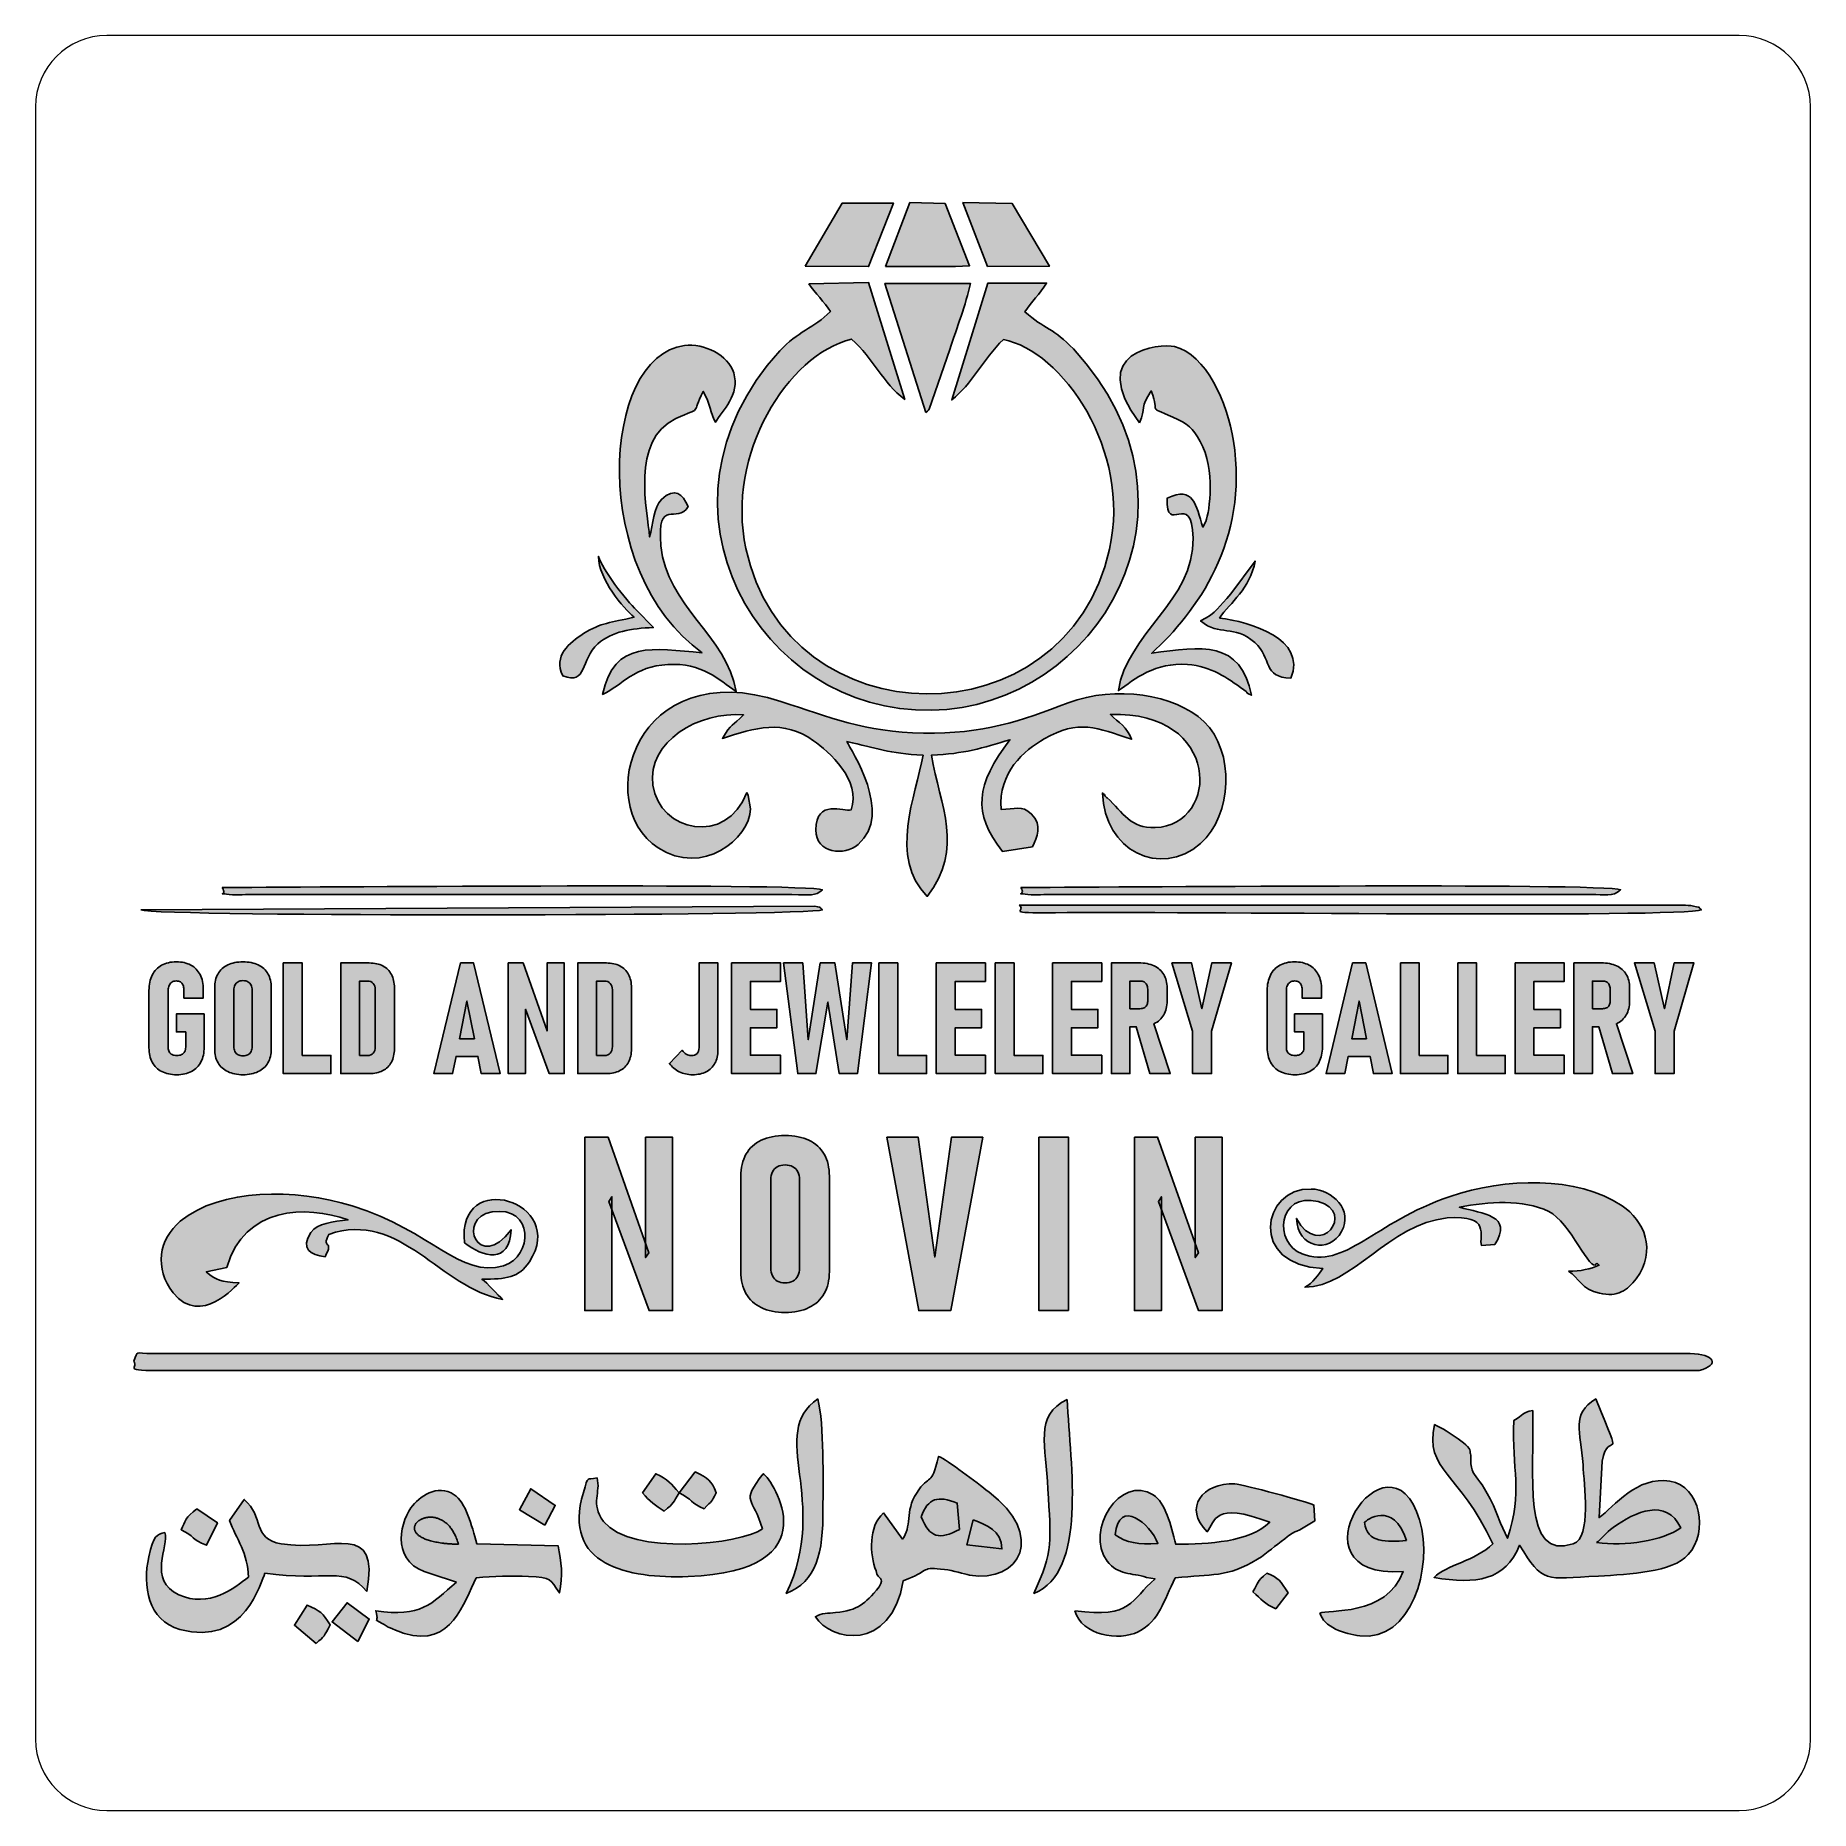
# Model space of a CAD drawing. Header units: millimetres. Extents: x -304.6 to -254.8, y -96.1 to -46.3.
import ezdxf

# ---------------------------------------------------------------- set-up
doc = ezdxf.new("R2010")
doc.units = ezdxf.units.MM
doc.header["$MEASUREMENT"] = 0
doc.layers.add('Layer 1', color=7, linetype='Continuous')

msp = doc.modelspace()

# ---------------------------------------------------------------- hatches: boundary and pattern name
at = {"layer": 'Layer 1', "true_color": 0x231f20}
h = msp.add_hatch(color=250, dxfattribs=at)
edge = h.paths.add_edge_path()
edge.add_spline(control_points=[(-283.0529, -52.779), (-283.0529, -52.779), (-281.2736, -52.7922), (-281.2736, -52.7922), (-281.2736, -52.7922), (-280.575, -51.0083), (-280.575, -51.0083), (-280.575, -51.0083), (-282.0116, -51.0083), (-282.0116, -51.0083), (-282.0116, -51.0083), (-283.0529, -52.779), (-283.0529, -52.779)], knot_values=[0, 0, 0, 0, 0.25, 0.25, 0.25, 0.5, 0.5, 0.5, 0.75, 0.75, 0.75, 1, 1, 1, 1], degree=3, periodic=1)
h = msp.add_hatch(color=250, dxfattribs=at)
edge = h.paths.add_edge_path()
edge.add_spline(control_points=[(-280.7991, -52.7922), (-280.7991, -52.7922), (-279.9556, -52.7922), (-279.9556, -52.7922), (-279.9556, -52.7922), (-278.8353, -52.7922), (-278.8353, -52.7922), (-278.8353, -52.7922), (-278.4399, -52.7659), (-278.4399, -52.7659), (-278.4399, -52.7659), (-279.1253, -51.0214), (-279.1253, -51.0214), (-279.1253, -51.0214), (-280.1138, -50.9952), (-280.1138, -50.9952), (-280.1138, -50.9952), (-280.7991, -52.7922), (-280.7991, -52.7922)], knot_values=[0, 0, 0, 0, 0.1666667, 0.1666667, 0.1666667, 0.3333333, 0.3333333, 0.3333333, 0.5, 0.5, 0.5, 0.6666667, 0.6666667, 0.6666667, 0.8333333, 0.8333333, 0.8333333, 1, 1, 1, 1], degree=3, periodic=1)
h = msp.add_hatch(color=250, dxfattribs=at)
edge = h.paths.add_edge_path()
edge.add_spline(control_points=[(-277.9391, -52.7922), (-277.9391, -52.7922), (-276.1993, -52.779), (-276.1993, -52.779), (-276.1993, -52.779), (-277.2406, -51.0214), (-277.2406, -51.0214), (-277.2406, -51.0214), (-278.6245, -50.9952), (-278.6245, -50.9952), (-278.6245, -50.9952), (-277.9391, -52.7922), (-277.9391, -52.7922)], knot_values=[0, 0, 0, 0, 0.25, 0.25, 0.25, 0.5, 0.5, 0.5, 0.75, 0.75, 0.75, 1, 1, 1, 1], degree=3, periodic=1)
h = msp.add_hatch(color=250, dxfattribs=at)
edge = h.paths.add_edge_path()
edge.add_spline(control_points=[(-282.9474, -53.2774), (-282.7761, -53.5134), (-282.5125, -53.802), (-282.3411, -54.0513), (-282.8156, -54.5234), (-283.2637, -54.6153), (-283.7646, -55.153), (-287.7316, -59.5338), (-284.3445, -65.3312), (-279.5075, -65.2394), (-274.8419, -65.1476), (-271.4548, -59.5076), (-275.5272, -55.1005), (-276.0544, -54.5366), (-276.3444, -54.5366), (-276.8848, -54.0644), (-276.7002, -53.7627), (-276.4761, -53.579), (-276.2785, -53.2512), (-276.2785, -53.2512), (-277.9259, -53.2512), (-277.9259, -53.2512), (-277.9259, -53.2512), (-278.9408, -56.5302), (-278.9408, -56.5302), (-278.3741, -56.0974), (-278.0578, -55.3891), (-277.491, -54.8383), (-275.8435, -55.153), (-273.893, -57.9336), (-274.5124, -60.7143), (-275.7381, -66.1969), (-283.58, -66.0788), (-284.7135, -60.7011), (-285.2802, -58.0517), (-283.5536, -55.2711), (-281.748, -54.8252), (-281.1286, -55.376), (-280.8782, -56.058), (-280.2587, -56.5171), (-280.2587, -56.5171), (-281.2736, -53.2381), (-281.2736, -53.2381), (-281.2736, -53.2381), (-282.9474, -53.2774), (-282.9474, -53.2774)], knot_values=[0, 0, 0, 0, 0.0666667, 0.0666667, 0.0666667, 0.1333333, 0.1333333, 0.1333333, 0.2, 0.2, 0.2, 0.2666667, 0.2666667, 0.2666667, 0.3333333, 0.3333333, 0.3333333, 0.4, 0.4, 0.4, 0.4666667, 0.4666667, 0.4666667, 0.5333333, 0.5333333, 0.5333333, 0.6, 0.6, 0.6, 0.6666667, 0.6666667, 0.6666667, 0.7333333, 0.7333333, 0.7333333, 0.8, 0.8, 0.8, 0.8666667, 0.8666667, 0.8666667, 0.9333333, 0.9333333, 0.9333333, 1, 1, 1, 1], degree=3, periodic=1)
h = msp.add_hatch(color=250, dxfattribs=at)
edge = h.paths.add_edge_path()
edge.add_spline(control_points=[(-279.6656, -56.8844), (-279.5998, -56.845), (-279.5734, -56.7794), (-279.5734, -56.7926), (-279.5734, -56.7926), (-278.9935, -55.1137), (-278.9935, -55.1137), (-278.7958, -54.5103), (-278.5453, -53.8545), (-278.4136, -53.2643), (-278.4136, -53.2643), (-280.8123, -53.2643), (-280.8123, -53.2643), (-280.8123, -53.2643), (-279.6656, -56.8844), (-279.6656, -56.8844)], knot_values=[0, 0, 0, 0, 0.2, 0.2, 0.2, 0.4, 0.4, 0.4, 0.6, 0.6, 0.6, 0.8, 0.8, 0.8, 1, 1, 1, 1], degree=3, periodic=1)
h = msp.add_hatch(color=250, dxfattribs=at)
edge = h.paths.add_edge_path()
edge.add_spline(control_points=[(-285.9392, -63.6261), (-287.3099, -63.508), (-288.417, -63.2589), (-288.7333, -64.7935), (-288.1666, -64.5311), (-287.8503, -64.0065), (-286.9014, -63.954), (-285.9392, -63.9015), (-285.4911, -64.3737), (-284.9903, -64.7148), (-285.2407, -63.1539), (-286.9409, -62.3145), (-287.099, -60.6224), (-287.2177, -59.2321), (-286.6378, -60.0453), (-286.3346, -59.5207), (-286.4927, -59.1666), (-286.7036, -58.9699), (-287.0858, -59.3239), (-287.2967, -59.5338), (-287.3231, -60.0322), (-287.4153, -60.3733), (-287.468, -59.665), (-287.9689, -57.6583), (-286.6773, -57.0549), (-285.9128, -56.7139), (-286.2555, -56.9762), (-285.9128, -56.2942), (-285.7152, -56.622), (-285.7019, -56.9237), (-285.5702, -57.1598), (-285.3724, -56.8188), (-284.8717, -56.399), (-285.0561, -55.7695), (-285.2012, -55.2842), (-285.8865, -54.9301), (-286.44, -55.0087), (-288.7992, -55.3104), (-289.1023, -61.3701), (-285.9392, -63.6261)], knot_values=[0, 0, 0, 0, 0.0769231, 0.0769231, 0.0769231, 0.1538462, 0.1538462, 0.1538462, 0.2307692, 0.2307692, 0.2307692, 0.3076923, 0.3076923, 0.3076923, 0.3846154, 0.3846154, 0.3846154, 0.4615385, 0.4615385, 0.4615385, 0.5384615, 0.5384615, 0.5384615, 0.6153846, 0.6153846, 0.6153846, 0.6923077, 0.6923077, 0.6923077, 0.7692308, 0.7692308, 0.7692308, 0.8461538, 0.8461538, 0.8461538, 0.9230769, 0.9230769, 0.9230769, 1, 1, 1, 1], degree=3, periodic=1)
h = msp.add_hatch(color=250, dxfattribs=at)
edge = h.paths.add_edge_path()
edge.add_spline(control_points=[(-273.6689, -57.1729), (-273.4975, -56.7532), (-273.6557, -56.7401), (-273.3394, -56.2811), (-273.0626, -56.9762), (-273.5107, -56.6614), (-272.7332, -57.0156), (-272.3245, -57.1991), (-272.1664, -57.3172), (-271.9687, -57.6976), (-271.5338, -58.4976), (-271.7051, -59.6388), (-271.8106, -59.9404), (-271.8106, -59.9404), (-271.8896, -60.0978), (-271.8896, -60.0978), (-272.1005, -59.4945), (-272.1401, -58.9305), (-272.8913, -59.2846), (-272.9441, -60.3995), (-272.2059, -58.9961), (-272.1664, -60.4126), (-272.1269, -62.157), (-274.0379, -63.1014), (-274.262, -64.6885), (-273.8006, -64.3606), (-273.234, -63.8884), (-272.3245, -63.954), (-271.6524, -64.0065), (-271.2307, -64.3212), (-270.743, -64.6623), (-270.5057, -64.8458), (-270.822, -64.6623), (-270.5321, -64.8197), (-270.822, -63.272), (-271.9423, -63.4425), (-273.3262, -63.6392), (-272.0742, -62.485), (-270.5981, -60.4913), (-271.0329, -57.6845), (-271.2043, -56.6089), (-271.7974, -55.2448), (-272.6936, -55.0349), (-273.089, -54.9301), (-275.1977, -55.153), (-273.6689, -57.1729)], knot_values=[0, 0, 0, 0, 0.0666667, 0.0666667, 0.0666667, 0.1333333, 0.1333333, 0.1333333, 0.2, 0.2, 0.2, 0.2666667, 0.2666667, 0.2666667, 0.3333333, 0.3333333, 0.3333333, 0.4, 0.4, 0.4, 0.4666667, 0.4666667, 0.4666667, 0.5333333, 0.5333333, 0.5333333, 0.6, 0.6, 0.6, 0.6666667, 0.6666667, 0.6666667, 0.7333333, 0.7333333, 0.7333333, 0.8, 0.8, 0.8, 0.8666667, 0.8666667, 0.8666667, 0.9333333, 0.9333333, 0.9333333, 1, 1, 1, 1], degree=3, periodic=1)
h = msp.add_hatch(color=250, dxfattribs=at)
edge = h.paths.add_edge_path()
edge.add_spline(control_points=[(-287.7843, -62.4325), (-288.0744, -62.157), (-288.7465, -61.2783), (-288.8519, -60.9241), (-288.8387, -61.5799), (-288.1534, -62.3669), (-287.8503, -62.6293), (-288.5224, -62.7866), (-288.7597, -62.7735), (-289.2736, -63.0883), (-289.6559, -63.3376), (-290.1303, -63.7179), (-289.8535, -64.2687), (-289.155, -64.5442), (-289.3659, -63.8228), (-288.8651, -63.3769), (-288.4697, -63.0227), (-287.9425, -62.944), (-287.3099, -62.9178), (-287.3099, -62.9178), (-287.7843, -62.4325), (-287.7843, -62.4325)], knot_values=[0, 0, 0, 0, 0.1428571, 0.1428571, 0.1428571, 0.2857143, 0.2857143, 0.2857143, 0.4285714, 0.4285714, 0.4285714, 0.5714286, 0.5714286, 0.5714286, 0.7142857, 0.7142857, 0.7142857, 0.8571429, 0.8571429, 0.8571429, 1, 1, 1, 1], degree=3, periodic=1)
h = msp.add_hatch(color=250, dxfattribs=at)
edge = h.paths.add_edge_path()
edge.add_spline(control_points=[(-271.4283, -62.6555), (-271.112, -62.1964), (-270.5717, -61.8423), (-270.4267, -61.0553), (-270.4267, -61.0553), (-271.112, -61.9735), (-271.112, -61.9735), (-271.4416, -62.3407), (-271.5075, -62.4981), (-271.9555, -62.7341), (-271.4151, -63.1801), (-271.0329, -62.8128), (-270.4399, -63.3376), (-269.939, -63.7835), (-270.2291, -64.3212), (-269.4251, -64.3343), (-268.9637, -63.2457), (-270.5717, -62.7474), (-271.4283, -62.6555)], knot_values=[0, 0, 0, 0, 0.1666667, 0.1666667, 0.1666667, 0.3333333, 0.3333333, 0.3333333, 0.5, 0.5, 0.5, 0.6666667, 0.6666667, 0.6666667, 0.8333333, 0.8333333, 0.8333333, 1, 1, 1, 1], degree=3, periodic=1)
h = msp.add_hatch(color=250, dxfattribs=at)
edge = h.paths.add_edge_path()
edge.add_spline(control_points=[(-284.6871, -67.5479), (-285.2539, -69.0562), (-287.1385, -68.6496), (-287.3231, -67.338), (-287.4945, -66.1313), (-286.0315, -65.2525), (-284.7794, -65.3706), (-285.0825, -65.6853), (-285.1221, -65.5936), (-285.3724, -66.0264), (-284.4499, -65.7246), (-283.6723, -65.4886), (-282.8156, -66.092), (-282.3938, -66.3936), (-281.4713, -67.2068), (-281.7612, -68.0331), (-281.9589, -68.0987), (-282.7498, -67.7053), (-282.7498, -68.5971), (-282.7498, -69.266), (-281.9458, -69.3316), (-281.5636, -69.0038), (-280.5619, -68.1249), (-281.7744, -66.3542), (-281.8799, -66.1182), (-281.0627, -66.2886), (-280.6937, -66.4592), (-279.7447, -66.4985), (-279.9424, -67.6266), (-280.7201, -69.371), (-279.6261, -70.4597), (-278.5718, -69.1087), (-279.2703, -67.9282), (-279.5075, -66.4985), (-278.585, -66.4592), (-278.0841, -66.3017), (-277.3065, -66.0657), (-278.2687, -67.338), (-278.3609, -68.1118), (-277.5174, -69.2004), (-277.5174, -69.2004), (-276.6739, -69.0693), (-276.6739, -69.0693), (-276.5553, -68.807), (-276.3839, -68.4659), (-276.7002, -68.1512), (-276.977, -67.8757), (-277.1615, -68.0331), (-277.5569, -68.02), (-277.636, -66.9839), (-276.9111, -66.3673), (-276.3444, -66.0395), (-275.3691, -65.4886), (-274.8682, -65.7246), (-273.893, -66.0526), (-274.0247, -65.7115), (-274.2488, -65.5803), (-274.4861, -65.3574), (-271.3888, -65.2394), (-271.3888, -68.4528), (-273.234, -68.5315), (-273.9193, -68.5577), (-274.1302, -68.1118), (-274.5783, -67.6922), (-274.5915, -67.6789), (-274.631, -67.6659), (-274.6442, -67.6266), (-274.6573, -67.5872), (-274.6837, -67.5872), (-274.71, -67.561), (-274.6573, -69.1742), (-273.1022, -69.9612), (-271.9555, -68.9775), (-271.0593, -68.1774), (-270.9934, -66.3936), (-271.8633, -65.5542), (-272.6805, -64.7935), (-274.341, -64.5311), (-275.6722, -65.0295), (-277.0165, -65.5411), (-278.0578, -65.9083), (-279.7315, -65.8821), (-281.4054, -65.8427), (-282.3543, -65.4361), (-283.7382, -64.9901), (-287.8108, -63.6523), (-289.0496, -67.8757), (-287.178, -69.0956), (-285.926, -69.9218), (-284.6212, -68.8463), (-284.5817, -68.0069), (-284.5817, -68.0069), (-284.6476, -67.6266), (-284.6476, -67.6266), (-284.6608, -67.5872), (-284.6739, -67.5741), (-284.6871, -67.5479)], knot_values=[0, 0, 0, 0, 0.03125, 0.03125, 0.03125, 0.0625, 0.0625, 0.0625, 0.09375, 0.09375, 0.09375, 0.125, 0.125, 0.125, 0.15625, 0.15625, 0.15625, 0.1875, 0.1875, 0.1875, 0.21875, 0.21875, 0.21875, 0.25, 0.25, 0.25, 0.28125, 0.28125, 0.28125, 0.3125, 0.3125, 0.3125, 0.34375, 0.34375, 0.34375, 0.375, 0.375, 0.375, 0.40625, 0.40625, 0.40625, 0.4375, 0.4375, 0.4375, 0.46875, 0.46875, 0.46875, 0.5, 0.5, 0.5, 0.53125, 0.53125, 0.53125, 0.5625, 0.5625, 0.5625, 0.59375, 0.59375, 0.59375, 0.625, 0.625, 0.625, 0.65625, 0.65625, 0.65625, 0.6875, 0.6875, 0.6875, 0.71875, 0.71875, 0.71875, 0.75, 0.75, 0.75, 0.78125, 0.78125, 0.78125, 0.8125, 0.8125, 0.8125, 0.84375, 0.84375, 0.84375, 0.875, 0.875, 0.875, 0.90625, 0.90625, 0.90625, 0.9375, 0.9375, 0.9375, 0.96875, 0.96875, 0.96875, 1, 1, 1, 1], degree=3, periodic=1)
h = msp.add_hatch(color=250, dxfattribs=at)
edge = h.paths.add_edge_path()
edge.add_spline(control_points=[(-299.4089, -70.2104), (-299.2243, -70.4859), (-299.6724, -70.3285), (-299.1189, -70.4203), (-299.0661, -70.4203), (-298.6444, -70.4072), (-298.5522, -70.4072), (-298.1831, -70.4072), (-297.8009, -70.4072), (-297.4319, -70.4072), (-297.4319, -70.4072), (-283.4219, -70.4072), (-283.4219, -70.4072), (-282.8815, -70.4203), (-282.7893, -70.4597), (-282.5652, -70.276), (-283.0133, -70.0792), (-297.5637, -70.2104), (-299.4089, -70.2104)], knot_values=[0, 0, 0, 0, 0.1666667, 0.1666667, 0.1666667, 0.3333333, 0.3333333, 0.3333333, 0.5, 0.5, 0.5, 0.6666667, 0.6666667, 0.6666667, 0.8333333, 0.8333333, 0.8333333, 1, 1, 1, 1], degree=3, periodic=1)
h = msp.add_hatch(color=250, dxfattribs=at)
edge = h.paths.add_edge_path()
edge.add_spline(control_points=[(-277.0033, -70.2104), (-276.8189, -70.4859), (-277.2801, -70.3285), (-276.7134, -70.4203), (-276.6607, -70.4203), (-276.239, -70.4072), (-276.1466, -70.4072), (-276.1466, -70.4072), (-261.0163, -70.4072), (-261.0163, -70.4072), (-260.6078, -70.4072), (-260.4101, -70.4859), (-260.1729, -70.276), (-260.5946, -70.0792), (-275.1714, -70.2104), (-277.0033, -70.2104)], knot_values=[0, 0, 0, 0, 0.2, 0.2, 0.2, 0.4, 0.4, 0.4, 0.6, 0.6, 0.6, 0.8, 0.8, 0.8, 1, 1, 1, 1], degree=3, periodic=1)
h = msp.add_hatch(color=250, dxfattribs=at)
edge = h.paths.add_edge_path()
edge.add_spline(control_points=[(-277.0429, -70.7088), (-276.8189, -70.8793), (-277.5306, -70.9318), (-276.0281, -70.9187), (-272.9044, -70.8793), (-258.3805, -71.063), (-257.906, -70.84), (-258.0642, -70.7219), (-257.8401, -70.8006), (-258.1301, -70.735), (-258.2355, -70.7088), (-258.3145, -70.7088), (-258.4332, -70.7088), (-258.5913, -70.6957), (-258.8285, -70.7088), (-258.9999, -70.7088), (-258.9999, -70.7088), (-277.0429, -70.7088), (-277.0429, -70.7088)], knot_values=[0, 0, 0, 0, 0.1666667, 0.1666667, 0.1666667, 0.3333333, 0.3333333, 0.3333333, 0.5, 0.5, 0.5, 0.6666667, 0.6666667, 0.6666667, 0.8333333, 0.8333333, 0.8333333, 1, 1, 1, 1], degree=3, periodic=1)
h = msp.add_hatch(color=250, dxfattribs=at)
edge = h.paths.add_edge_path()
edge.add_spline(control_points=[(-301.6889, -70.84), (-301.2145, -71.0368), (-282.9342, -71.0105), (-282.5652, -70.84), (-282.697, -70.735), (-282.5125, -70.8006), (-282.7761, -70.735), (-282.7761, -70.735), (-301.6889, -70.84), (-301.6889, -70.84)], knot_values=[0, 0, 0, 0, 0.3333333, 0.3333333, 0.3333333, 0.6666667, 0.6666667, 0.6666667, 1, 1, 1, 1], degree=3, periodic=1)
h = msp.add_hatch(color=250, dxfattribs=at)
edge = h.paths.add_edge_path()
edge.add_spline(control_points=[(-299.9122, -73.7567), (-299.9122, -73.7567), (-299.9122, -74.6856), (-299.9122, -74.6856), (-299.9122, -74.8473), (-299.9429, -74.9873), (-300.0032, -75.1038), (-300.0638, -75.2203), (-300.1512, -75.31), (-300.267, -75.3718), (-300.3822, -75.4331), (-300.5198, -75.4644), (-300.6809, -75.4644), (-300.8449, -75.4644), (-300.9847, -75.4345), (-301.1014, -75.3748), (-301.2178, -75.3151), (-301.3075, -75.2283), (-301.3693, -75.114), (-301.4313, -75.0004), (-301.462, -74.8649), (-301.462, -74.7067), (-301.462, -74.7067), (-301.462, -73.0973), (-301.462, -73.0973), (-301.462, -72.9304), (-301.432, -72.7877), (-301.3716, -72.6675), (-301.3111, -72.5473), (-301.2229, -72.4554), (-301.1079, -72.392), (-300.9927, -72.3288), (-300.8542, -72.2966), (-300.694, -72.2966), (-300.5359, -72.2966), (-300.4004, -72.3271), (-300.2866, -72.3884), (-300.1738, -72.4496), (-300.0879, -72.5386), (-300.0282, -72.6549), (-299.9677, -72.7724), (-299.9377, -72.9115), (-299.9377, -73.0739), (-299.9377, -73.0739), (-299.9377, -73.313), (-299.9377, -73.313), (-299.9377, -73.313), (-300.4827, -73.313), (-300.4827, -73.313), (-300.4827, -73.313), (-300.4827, -73.0739), (-300.4827, -73.0739), (-300.4827, -73.0237), (-300.4908, -72.9807), (-300.5082, -72.9443), (-300.5249, -72.9086), (-300.5498, -72.881), (-300.5817, -72.8613), (-300.6138, -72.8424), (-300.6511, -72.8328), (-300.694, -72.8328), (-300.7407, -72.8328), (-300.7815, -72.8431), (-300.8164, -72.8649), (-300.8513, -72.886), (-300.8775, -72.9166), (-300.8965, -72.9566), (-300.9147, -72.996), (-300.9242, -73.0434), (-300.9242, -73.0973), (-300.9242, -73.0973), (-300.9242, -74.7067), (-300.9242, -74.7067), (-300.9242, -74.7504), (-300.9147, -74.7898), (-300.8951, -74.8234), (-300.8762, -74.8561), (-300.8477, -74.8824), (-300.8114, -74.8997), (-300.7741, -74.9172), (-300.7304, -74.9267), (-300.6809, -74.9267), (-300.6299, -74.9267), (-300.5855, -74.9172), (-300.5476, -74.899), (-300.5097, -74.8801), (-300.4813, -74.8532), (-300.4609, -74.8175), (-300.4411, -74.7817), (-300.431, -74.7394), (-300.431, -74.6892), (-300.431, -74.6892), (-300.431, -74.2644), (-300.431, -74.2644), (-300.431, -74.2644), (-300.6918, -74.2644), (-300.6918, -74.2644), (-300.6918, -74.2644), (-300.6918, -73.7567), (-300.6918, -73.7567), (-300.6918, -73.7567), (-299.9122, -73.7567), (-299.9122, -73.7567)], knot_values=[0, 0, 0, 0, 0.0294118, 0.0294118, 0.0294118, 0.0588235, 0.0588235, 0.0588235, 0.0882353, 0.0882353, 0.0882353, 0.1176471, 0.1176471, 0.1176471, 0.1470588, 0.1470588, 0.1470588, 0.1764706, 0.1764706, 0.1764706, 0.2058824, 0.2058824, 0.2058824, 0.2352941, 0.2352941, 0.2352941, 0.2647059, 0.2647059, 0.2647059, 0.2941176, 0.2941176, 0.2941176, 0.3235294, 0.3235294, 0.3235294, 0.3529412, 0.3529412, 0.3529412, 0.3823529, 0.3823529, 0.3823529, 0.4117647, 0.4117647, 0.4117647, 0.4411765, 0.4411765, 0.4411765, 0.4705882, 0.4705882, 0.4705882, 0.5, 0.5, 0.5, 0.5294118, 0.5294118, 0.5294118, 0.5588235, 0.5588235, 0.5588235, 0.5882353, 0.5882353, 0.5882353, 0.6176471, 0.6176471, 0.6176471, 0.6470588, 0.6470588, 0.6470588, 0.6764706, 0.6764706, 0.6764706, 0.7058824, 0.7058824, 0.7058824, 0.7352941, 0.7352941, 0.7352941, 0.7647059, 0.7647059, 0.7647059, 0.7941176, 0.7941176, 0.7941176, 0.8235294, 0.8235294, 0.8235294, 0.8529412, 0.8529412, 0.8529412, 0.8823529, 0.8823529, 0.8823529, 0.9117647, 0.9117647, 0.9117647, 0.9411765, 0.9411765, 0.9411765, 0.9705882, 0.9705882, 0.9705882, 1, 1, 1, 1], degree=3, periodic=1)
h = msp.add_hatch(color=250, dxfattribs=at)
edge = h.paths.add_edge_path()
edge.add_spline(control_points=[(-298.8238, -75.4644), (-298.9907, -75.4644), (-299.1334, -75.4352), (-299.2523, -75.3777), (-299.371, -75.3202), (-299.4614, -75.2371), (-299.524, -75.1287), (-299.5867, -75.0193), (-299.618, -74.8883), (-299.618, -74.7345), (-299.618, -74.7345), (-299.618, -73.0267), (-299.618, -73.0267), (-299.618, -72.8729), (-299.5867, -72.7418), (-299.524, -72.6319), (-299.4614, -72.5224), (-299.371, -72.4395), (-299.2523, -72.3819), (-299.1334, -72.325), (-298.9907, -72.2966), (-298.8238, -72.2966), (-298.6576, -72.2966), (-298.5149, -72.325), (-298.3961, -72.3819), (-298.2774, -72.4395), (-298.1863, -72.5224), (-298.1238, -72.6319), (-298.0617, -72.7418), (-298.0304, -72.8729), (-298.0304, -73.0267), (-298.0304, -73.0267), (-298.0304, -74.7345), (-298.0304, -74.7345), (-298.0304, -74.8883), (-298.0617, -75.0193), (-298.1238, -75.1287), (-298.1863, -75.2371), (-298.2774, -75.3202), (-298.3961, -75.3777), (-298.5149, -75.4352), (-298.6576, -75.4644), (-298.8238, -75.4644)], knot_values=[0, 0, 0, 0, 0.0714286, 0.0714286, 0.0714286, 0.1428571, 0.1428571, 0.1428571, 0.2142857, 0.2142857, 0.2142857, 0.2857143, 0.2857143, 0.2857143, 0.3571429, 0.3571429, 0.3571429, 0.4285714, 0.4285714, 0.4285714, 0.5, 0.5, 0.5, 0.5714286, 0.5714286, 0.5714286, 0.6428571, 0.6428571, 0.6428571, 0.7142857, 0.7142857, 0.7142857, 0.7857143, 0.7857143, 0.7857143, 0.8571429, 0.8571429, 0.8571429, 0.9285714, 0.9285714, 0.9285714, 1, 1, 1, 1], degree=3, periodic=1)
h = msp.add_hatch(color=250, dxfattribs=at)
edge = h.paths.add_edge_path()
edge.add_spline(control_points=[(-297.6924, -72.3288), (-297.6924, -72.3288), (-297.1633, -72.3288), (-297.1633, -72.3288), (-297.1633, -72.3288), (-297.1633, -74.9245), (-297.1633, -74.9245), (-297.1633, -74.9245), (-296.3561, -74.9245), (-296.3561, -74.9245), (-296.3561, -74.9245), (-296.3561, -75.4324), (-296.3561, -75.4324), (-296.3561, -75.4324), (-297.1633, -75.4324), (-297.1633, -75.4324), (-297.1633, -75.4324), (-297.4744, -75.4324), (-297.4744, -75.4324), (-297.4744, -75.4324), (-297.6924, -75.4324), (-297.6924, -75.4324), (-297.6924, -75.4324), (-297.6924, -72.3288), (-297.6924, -72.3288)], knot_values=[0, 0, 0, 0, 0.125, 0.125, 0.125, 0.25, 0.25, 0.25, 0.375, 0.375, 0.375, 0.5, 0.5, 0.5, 0.625, 0.625, 0.625, 0.75, 0.75, 0.75, 0.875, 0.875, 0.875, 1, 1, 1, 1], degree=3, periodic=1)
h = msp.add_hatch(color=250, dxfattribs=at)
edge = h.paths.add_edge_path()
edge.add_spline(control_points=[(-295.7311, -72.3288), (-295.7311, -72.3288), (-295.5539, -72.3288), (-295.5539, -72.3288), (-295.5539, -72.3288), (-295.2807, -72.3288), (-295.2807, -72.3288), (-295.1329, -72.3288), (-295.006, -72.3564), (-294.9003, -72.411), (-294.7955, -72.4657), (-294.7146, -72.5458), (-294.6593, -72.6501), (-294.6039, -72.7549), (-294.5763, -72.8796), (-294.5763, -73.0245), (-294.5763, -73.0245), (-294.5763, -74.7366), (-294.5763, -74.7366), (-294.5763, -74.8816), (-294.6039, -75.0069), (-294.6593, -75.1111), (-294.7146, -75.2161), (-294.7955, -75.2955), (-294.9019, -75.3501), (-295.0076, -75.4047), (-295.135, -75.4324), (-295.2829, -75.4324), (-295.2829, -75.4324), (-295.5539, -75.4324), (-295.5539, -75.4324), (-295.5539, -75.4324), (-295.7311, -75.4324), (-295.7311, -75.4324), (-295.7311, -75.4324), (-296.0829, -75.4324), (-296.0829, -75.4324), (-296.0829, -75.4324), (-296.0829, -72.3288), (-296.0829, -72.3288), (-296.0829, -72.3288), (-295.7311, -72.3288), (-295.7311, -72.3288)], knot_values=[0, 0, 0, 0, 0.0714286, 0.0714286, 0.0714286, 0.1428571, 0.1428571, 0.1428571, 0.2142857, 0.2142857, 0.2142857, 0.2857143, 0.2857143, 0.2857143, 0.3571429, 0.3571429, 0.3571429, 0.4285714, 0.4285714, 0.4285714, 0.5, 0.5, 0.5, 0.5714286, 0.5714286, 0.5714286, 0.6428571, 0.6428571, 0.6428571, 0.7142857, 0.7142857, 0.7142857, 0.7857143, 0.7857143, 0.7857143, 0.8571429, 0.8571429, 0.8571429, 0.9285714, 0.9285714, 0.9285714, 1, 1, 1, 1], degree=3, periodic=1)
h = msp.add_hatch(color=250, dxfattribs=at)
edge = h.paths.add_edge_path()
edge.add_spline(control_points=[(-292.7257, -72.3288), (-292.7257, -72.3288), (-292.3539, -72.3288), (-292.3539, -72.3288), (-292.3539, -72.3288), (-291.6131, -75.4324), (-291.6131, -75.4324), (-291.6131, -75.4324), (-292.1384, -75.4324), (-292.1384, -75.4324), (-292.1384, -75.4324), (-292.2336, -74.9501), (-292.2336, -74.9501), (-292.2336, -74.9501), (-292.846, -74.9501), (-292.846, -74.9501), (-292.846, -74.9501), (-292.9412, -75.4324), (-292.9412, -75.4324), (-292.9412, -75.4324), (-293.4659, -75.4324), (-293.4659, -75.4324), (-293.4659, -75.4324), (-292.7257, -72.3288), (-292.7257, -72.3288)], knot_values=[0, 0, 0, 0, 0.125, 0.125, 0.125, 0.25, 0.25, 0.25, 0.375, 0.375, 0.375, 0.5, 0.5, 0.5, 0.625, 0.625, 0.625, 0.75, 0.75, 0.75, 0.875, 0.875, 0.875, 1, 1, 1, 1], degree=3, periodic=1)
h = msp.add_hatch(color=250, dxfattribs=at)
edge = h.paths.add_edge_path()
edge.add_spline(control_points=[(-291.3829, -72.3288), (-291.3829, -72.3288), (-290.9668, -72.3288), (-290.9668, -72.3288), (-290.9668, -72.3288), (-290.2944, -74.2358), (-290.2944, -74.2358), (-290.2944, -74.2358), (-290.2944, -72.3288), (-290.2944, -72.3288), (-290.2944, -72.3288), (-289.812, -72.3288), (-289.812, -72.3288), (-289.812, -72.3288), (-289.812, -75.4302), (-289.812, -75.4302), (-289.812, -75.4302), (-290.2324, -75.4302), (-290.2324, -75.4302), (-290.2324, -75.4302), (-290.8984, -73.6287), (-290.8984, -73.6287), (-290.8984, -73.6287), (-290.8984, -75.4302), (-290.8984, -75.4302), (-290.8984, -75.4302), (-291.3829, -75.4302), (-291.3829, -75.4302), (-291.3829, -75.4302), (-291.3829, -72.3288), (-291.3829, -72.3288)], knot_values=[0, 0, 0, 0, 0.1, 0.1, 0.1, 0.2, 0.2, 0.2, 0.3, 0.3, 0.3, 0.4, 0.4, 0.4, 0.5, 0.5, 0.5, 0.6, 0.6, 0.6, 0.7, 0.7, 0.7, 0.8, 0.8, 0.8, 0.9, 0.9, 0.9, 1, 1, 1, 1], degree=3, periodic=1)
h = msp.add_hatch(color=250, dxfattribs=at)
edge = h.paths.add_edge_path()
edge.add_spline(control_points=[(-289.0798, -72.3288), (-289.0798, -72.3288), (-288.9027, -72.3288), (-288.9027, -72.3288), (-288.9027, -72.3288), (-288.6295, -72.3288), (-288.6295, -72.3288), (-288.4816, -72.3288), (-288.3548, -72.3564), (-288.2493, -72.411), (-288.1443, -72.4657), (-288.0635, -72.5458), (-288.0081, -72.6501), (-287.9528, -72.7549), (-287.9251, -72.8796), (-287.9251, -73.0245), (-287.9251, -73.0245), (-287.9251, -74.7366), (-287.9251, -74.7366), (-287.9251, -74.8816), (-287.9528, -75.0069), (-288.0081, -75.1111), (-288.0635, -75.2161), (-288.1443, -75.2955), (-288.2507, -75.3501), (-288.3564, -75.4047), (-288.4839, -75.4324), (-288.6318, -75.4324), (-288.6318, -75.4324), (-288.9027, -75.4324), (-288.9027, -75.4324), (-288.9027, -75.4324), (-289.0798, -75.4324), (-289.0798, -75.4324), (-289.0798, -75.4324), (-289.4317, -75.4324), (-289.4317, -75.4324), (-289.4317, -75.4324), (-289.4317, -72.3288), (-289.4317, -72.3288), (-289.4317, -72.3288), (-289.0798, -72.3288), (-289.0798, -72.3288)], knot_values=[0, 0, 0, 0, 0.0714286, 0.0714286, 0.0714286, 0.1428571, 0.1428571, 0.1428571, 0.2142857, 0.2142857, 0.2142857, 0.2857143, 0.2857143, 0.2857143, 0.3571429, 0.3571429, 0.3571429, 0.4285714, 0.4285714, 0.4285714, 0.5, 0.5, 0.5, 0.5714286, 0.5714286, 0.5714286, 0.6428571, 0.6428571, 0.6428571, 0.7142857, 0.7142857, 0.7142857, 0.7857143, 0.7857143, 0.7857143, 0.8571429, 0.8571429, 0.8571429, 0.9285714, 0.9285714, 0.9285714, 1, 1, 1, 1], degree=3, periodic=1)
h = msp.add_hatch(color=250, dxfattribs=at)
edge = h.paths.add_edge_path()
edge.add_spline(control_points=[(-286.2129, -75.4644), (-286.3469, -75.4644), (-286.4701, -75.4368), (-286.5822, -75.3814), (-286.6945, -75.3261), (-286.7864, -75.2473), (-286.8576, -75.146), (-286.8576, -75.146), (-286.5057, -74.7795), (-286.5057, -74.7795), (-286.4686, -74.8291), (-286.4286, -74.8663), (-286.3856, -74.8911), (-286.3433, -74.9166), (-286.2973, -74.929), (-286.2492, -74.929), (-286.1764, -74.929), (-286.1218, -74.9093), (-286.084, -74.8706), (-286.046, -74.8328), (-286.027, -74.7774), (-286.027, -74.7046), (-286.027, -74.7046), (-286.027, -72.3288), (-286.027, -72.3288), (-286.027, -72.3288), (-285.4982, -72.3288), (-285.4982, -72.3288), (-285.4982, -72.3288), (-285.4982, -74.7686), (-285.4982, -74.7686), (-285.4982, -74.9151), (-285.5258, -75.0403), (-285.5819, -75.1439), (-285.6387, -75.2481), (-285.7196, -75.3274), (-285.8268, -75.3822), (-285.9331, -75.4368), (-286.0621, -75.4644), (-286.2129, -75.4644)], knot_values=[0, 0, 0, 0, 0.0769231, 0.0769231, 0.0769231, 0.1538462, 0.1538462, 0.1538462, 0.2307692, 0.2307692, 0.2307692, 0.3076923, 0.3076923, 0.3076923, 0.3846154, 0.3846154, 0.3846154, 0.4615385, 0.4615385, 0.4615385, 0.5384615, 0.5384615, 0.5384615, 0.6153846, 0.6153846, 0.6153846, 0.6923077, 0.6923077, 0.6923077, 0.7692308, 0.7692308, 0.7692308, 0.8461538, 0.8461538, 0.8461538, 0.9230769, 0.9230769, 0.9230769, 1, 1, 1, 1], degree=3, periodic=1)
h = msp.add_hatch(color=250, dxfattribs=at)
edge = h.paths.add_edge_path()
edge.add_spline(control_points=[(-285.1178, -72.3288), (-285.1178, -72.3288), (-284.8832, -72.3288), (-284.8832, -72.3288), (-284.8832, -72.3288), (-284.5888, -72.3288), (-284.5888, -72.3288), (-284.5888, -72.3288), (-283.7395, -72.3288), (-283.7395, -72.3288), (-283.7395, -72.3288), (-283.7395, -72.8452), (-283.7395, -72.8452), (-283.7395, -72.8452), (-284.5888, -72.8452), (-284.5888, -72.8452), (-284.5888, -72.8452), (-284.5888, -73.6328), (-284.5888, -73.6328), (-284.5888, -73.6328), (-283.8458, -73.6328), (-283.8458, -73.6328), (-283.8458, -73.6328), (-283.8458, -74.1471), (-283.8458, -74.1471), (-283.8458, -74.1471), (-284.5888, -74.1471), (-284.5888, -74.1471), (-284.5888, -74.1471), (-284.5888, -74.9159), (-284.5888, -74.9159), (-284.5888, -74.9159), (-283.7395, -74.9159), (-283.7395, -74.9159), (-283.7395, -74.9159), (-283.7395, -75.4324), (-283.7395, -75.4324), (-283.7395, -75.4324), (-284.5888, -75.4324), (-284.5888, -75.4324), (-284.5888, -75.4324), (-284.8832, -75.4324), (-284.8832, -75.4324), (-284.8832, -75.4324), (-285.1178, -75.4324), (-285.1178, -75.4324), (-285.1178, -75.4324), (-285.1178, -72.3288), (-285.1178, -72.3288)], knot_values=[0, 0, 0, 0, 0.0625, 0.0625, 0.0625, 0.125, 0.125, 0.125, 0.1875, 0.1875, 0.1875, 0.25, 0.25, 0.25, 0.3125, 0.3125, 0.3125, 0.375, 0.375, 0.375, 0.4375, 0.4375, 0.4375, 0.5, 0.5, 0.5, 0.5625, 0.5625, 0.5625, 0.625, 0.625, 0.625, 0.6875, 0.6875, 0.6875, 0.75, 0.75, 0.75, 0.8125, 0.8125, 0.8125, 0.875, 0.875, 0.875, 0.9375, 0.9375, 0.9375, 1, 1, 1, 1], degree=3, periodic=1)
h = msp.add_hatch(color=250, dxfattribs=at)
edge = h.paths.add_edge_path()
edge.add_spline(control_points=[(-282.6291, -72.3288), (-282.6291, -72.3288), (-282.2189, -72.3288), (-282.2189, -72.3288), (-282.2189, -72.3288), (-281.8838, -74.4824), (-281.8838, -74.4824), (-281.8838, -74.4824), (-281.7277, -72.3288), (-281.7277, -72.3288), (-281.7277, -72.3288), (-281.1901, -72.3288), (-281.1901, -72.3288), (-281.1901, -72.3288), (-281.5872, -75.4324), (-281.5872, -75.4324), (-281.5872, -75.4324), (-282.095, -75.4324), (-282.095, -75.4324), (-282.095, -75.4324), (-282.4111, -73.4258), (-282.4111, -73.4258), (-282.4111, -73.4258), (-282.7506, -75.4324), (-282.7506, -75.4324), (-282.7506, -75.4324), (-283.2586, -75.4324), (-283.2586, -75.4324), (-283.2586, -75.4324), (-283.6577, -72.3288), (-283.6577, -72.3288), (-283.6577, -72.3288), (-283.12, -72.3288), (-283.12, -72.3288), (-283.12, -72.3288), (-282.9642, -74.4824), (-282.9642, -74.4824), (-282.9642, -74.4824), (-282.6291, -72.3288), (-282.6291, -72.3288)], knot_values=[0, 0, 0, 0, 0.0769231, 0.0769231, 0.0769231, 0.1538462, 0.1538462, 0.1538462, 0.2307692, 0.2307692, 0.2307692, 0.3076923, 0.3076923, 0.3076923, 0.3846154, 0.3846154, 0.3846154, 0.4615385, 0.4615385, 0.4615385, 0.5384615, 0.5384615, 0.5384615, 0.6153846, 0.6153846, 0.6153846, 0.6923077, 0.6923077, 0.6923077, 0.7692308, 0.7692308, 0.7692308, 0.8461538, 0.8461538, 0.8461538, 0.9230769, 0.9230769, 0.9230769, 1, 1, 1, 1], degree=3, periodic=1)
h = msp.add_hatch(color=250, dxfattribs=at)
edge = h.paths.add_edge_path()
edge.add_spline(control_points=[(-280.981, -72.3288), (-280.981, -72.3288), (-280.4521, -72.3288), (-280.4521, -72.3288), (-280.4521, -72.3288), (-280.4521, -74.9245), (-280.4521, -74.9245), (-280.4521, -74.9245), (-279.6449, -74.9245), (-279.6449, -74.9245), (-279.6449, -74.9245), (-279.6449, -75.4324), (-279.6449, -75.4324), (-279.6449, -75.4324), (-280.4521, -75.4324), (-280.4521, -75.4324), (-280.4521, -75.4324), (-280.7631, -75.4324), (-280.7631, -75.4324), (-280.7631, -75.4324), (-280.981, -75.4324), (-280.981, -75.4324), (-280.981, -75.4324), (-280.981, -72.3288), (-280.981, -72.3288)], knot_values=[0, 0, 0, 0, 0.125, 0.125, 0.125, 0.25, 0.25, 0.25, 0.375, 0.375, 0.375, 0.5, 0.5, 0.5, 0.625, 0.625, 0.625, 0.75, 0.75, 0.75, 0.875, 0.875, 0.875, 1, 1, 1, 1], degree=3, periodic=1)
h = msp.add_hatch(color=250, dxfattribs=at)
edge = h.paths.add_edge_path()
edge.add_spline(control_points=[(-279.3716, -72.3288), (-279.3716, -72.3288), (-279.137, -72.3288), (-279.137, -72.3288), (-279.137, -72.3288), (-278.8427, -72.3288), (-278.8427, -72.3288), (-278.8427, -72.3288), (-277.9932, -72.3288), (-277.9932, -72.3288), (-277.9932, -72.3288), (-277.9932, -72.8452), (-277.9932, -72.8452), (-277.9932, -72.8452), (-278.8427, -72.8452), (-278.8427, -72.8452), (-278.8427, -72.8452), (-278.8427, -73.6328), (-278.8427, -73.6328), (-278.8427, -73.6328), (-278.0995, -73.6328), (-278.0995, -73.6328), (-278.0995, -73.6328), (-278.0995, -74.1471), (-278.0995, -74.1471), (-278.0995, -74.1471), (-278.8427, -74.1471), (-278.8427, -74.1471), (-278.8427, -74.1471), (-278.8427, -74.9159), (-278.8427, -74.9159), (-278.8427, -74.9159), (-277.9932, -74.9159), (-277.9932, -74.9159), (-277.9932, -74.9159), (-277.9932, -75.4324), (-277.9932, -75.4324), (-277.9932, -75.4324), (-278.8427, -75.4324), (-278.8427, -75.4324), (-278.8427, -75.4324), (-279.137, -75.4324), (-279.137, -75.4324), (-279.137, -75.4324), (-279.3716, -75.4324), (-279.3716, -75.4324), (-279.3716, -75.4324), (-279.3716, -72.3288), (-279.3716, -72.3288)], knot_values=[0, 0, 0, 0, 0.0625, 0.0625, 0.0625, 0.125, 0.125, 0.125, 0.1875, 0.1875, 0.1875, 0.25, 0.25, 0.25, 0.3125, 0.3125, 0.3125, 0.375, 0.375, 0.375, 0.4375, 0.4375, 0.4375, 0.5, 0.5, 0.5, 0.5625, 0.5625, 0.5625, 0.625, 0.625, 0.625, 0.6875, 0.6875, 0.6875, 0.75, 0.75, 0.75, 0.8125, 0.8125, 0.8125, 0.875, 0.875, 0.875, 0.9375, 0.9375, 0.9375, 1, 1, 1, 1], degree=3, periodic=1)
h = msp.add_hatch(color=250, dxfattribs=at)
edge = h.paths.add_edge_path()
edge.add_spline(control_points=[(-277.7192, -72.3288), (-277.7192, -72.3288), (-277.1902, -72.3288), (-277.1902, -72.3288), (-277.1902, -72.3288), (-277.1902, -74.9245), (-277.1902, -74.9245), (-277.1902, -74.9245), (-276.383, -74.9245), (-276.383, -74.9245), (-276.383, -74.9245), (-276.383, -75.4324), (-276.383, -75.4324), (-276.383, -75.4324), (-277.1902, -75.4324), (-277.1902, -75.4324), (-277.1902, -75.4324), (-277.5013, -75.4324), (-277.5013, -75.4324), (-277.5013, -75.4324), (-277.7192, -75.4324), (-277.7192, -75.4324), (-277.7192, -75.4324), (-277.7192, -72.3288), (-277.7192, -72.3288)], knot_values=[0, 0, 0, 0, 0.125, 0.125, 0.125, 0.25, 0.25, 0.25, 0.375, 0.375, 0.375, 0.5, 0.5, 0.5, 0.625, 0.625, 0.625, 0.75, 0.75, 0.75, 0.875, 0.875, 0.875, 1, 1, 1, 1], degree=3, periodic=1)
h = msp.add_hatch(color=250, dxfattribs=at)
edge = h.paths.add_edge_path()
edge.add_spline(control_points=[(-276.1098, -72.3288), (-276.1098, -72.3288), (-275.8751, -72.3288), (-275.8751, -72.3288), (-275.8751, -72.3288), (-275.5807, -72.3288), (-275.5807, -72.3288), (-275.5807, -72.3288), (-274.7314, -72.3288), (-274.7314, -72.3288), (-274.7314, -72.3288), (-274.7314, -72.8452), (-274.7314, -72.8452), (-274.7314, -72.8452), (-275.5807, -72.8452), (-275.5807, -72.8452), (-275.5807, -72.8452), (-275.5807, -73.6328), (-275.5807, -73.6328), (-275.5807, -73.6328), (-274.8377, -73.6328), (-274.8377, -73.6328), (-274.8377, -73.6328), (-274.8377, -74.1471), (-274.8377, -74.1471), (-274.8377, -74.1471), (-275.5807, -74.1471), (-275.5807, -74.1471), (-275.5807, -74.1471), (-275.5807, -74.9159), (-275.5807, -74.9159), (-275.5807, -74.9159), (-274.7314, -74.9159), (-274.7314, -74.9159), (-274.7314, -74.9159), (-274.7314, -75.4324), (-274.7314, -75.4324), (-274.7314, -75.4324), (-275.5807, -75.4324), (-275.5807, -75.4324), (-275.5807, -75.4324), (-275.8751, -75.4324), (-275.8751, -75.4324), (-275.8751, -75.4324), (-276.1098, -75.4324), (-276.1098, -75.4324), (-276.1098, -75.4324), (-276.1098, -72.3288), (-276.1098, -72.3288)], knot_values=[0, 0, 0, 0, 0.0625, 0.0625, 0.0625, 0.125, 0.125, 0.125, 0.1875, 0.1875, 0.1875, 0.25, 0.25, 0.25, 0.3125, 0.3125, 0.3125, 0.375, 0.375, 0.375, 0.4375, 0.4375, 0.4375, 0.5, 0.5, 0.5, 0.5625, 0.5625, 0.5625, 0.625, 0.625, 0.625, 0.6875, 0.6875, 0.6875, 0.75, 0.75, 0.75, 0.8125, 0.8125, 0.8125, 0.875, 0.875, 0.875, 0.9375, 0.9375, 0.9375, 1, 1, 1, 1], degree=3, periodic=1)
h = msp.add_hatch(color=250, dxfattribs=at)
edge = h.paths.add_edge_path()
edge.add_spline(control_points=[(-274.2205, -72.3264), (-274.2205, -72.3264), (-273.9385, -72.3264), (-273.9385, -72.3264), (-273.9385, -72.3264), (-273.693, -72.3264), (-273.693, -72.3264), (-273.5255, -72.3264), (-273.3819, -72.3543), (-273.2633, -72.4089), (-273.1445, -72.4635), (-273.0534, -72.5444), (-272.9915, -72.6501), (-272.9287, -72.7564), (-272.8974, -72.8831), (-272.8974, -73.031), (-272.8974, -73.031), (-272.8974, -73.3939), (-272.8974, -73.3939), (-272.8974, -73.5461), (-272.9287, -73.6765), (-272.9915, -73.7859), (-273.0534, -73.8943), (-273.1445, -73.9774), (-273.2647, -74.0343), (-273.2647, -74.0343), (-273.2685, -74.036), (-273.2685, -74.036), (-273.2685, -74.036), (-272.8101, -75.4324), (-272.8101, -75.4324), (-272.8101, -75.4324), (-273.3776, -75.4324), (-273.3776, -75.4324), (-273.3776, -75.4324), (-273.7612, -74.1195), (-273.7612, -74.1195), (-273.7612, -74.1195), (-273.9385, -74.1195), (-273.9385, -74.1195), (-273.9385, -74.1195), (-273.9385, -75.4324), (-273.9385, -75.4324), (-273.9385, -75.4324), (-274.4574, -75.4324), (-274.4574, -75.4324), (-274.4574, -75.4324), (-274.4574, -72.3264), (-274.4574, -72.3264), (-274.4574, -72.3264), (-274.2205, -72.3264), (-274.2205, -72.3264)], knot_values=[0, 0, 0, 0, 0.0588235, 0.0588235, 0.0588235, 0.1176471, 0.1176471, 0.1176471, 0.1764706, 0.1764706, 0.1764706, 0.2352941, 0.2352941, 0.2352941, 0.2941176, 0.2941176, 0.2941176, 0.3529412, 0.3529412, 0.3529412, 0.4117647, 0.4117647, 0.4117647, 0.4705882, 0.4705882, 0.4705882, 0.5294118, 0.5294118, 0.5294118, 0.5882353, 0.5882353, 0.5882353, 0.6470588, 0.6470588, 0.6470588, 0.7058824, 0.7058824, 0.7058824, 0.7647059, 0.7647059, 0.7647059, 0.8235294, 0.8235294, 0.8235294, 0.8823529, 0.8823529, 0.8823529, 0.9411765, 0.9411765, 0.9411765, 1, 1, 1, 1], degree=3, periodic=1)
h = msp.add_hatch(color=250, dxfattribs=at)
edge = h.paths.add_edge_path()
edge.add_spline(control_points=[(-271.65, -74.2433), (-271.65, -74.2433), (-271.65, -75.4324), (-271.65, -75.4324), (-271.65, -75.4324), (-272.1797, -75.4324), (-272.1797, -75.4324), (-272.1797, -75.4324), (-272.1797, -74.2433), (-272.1797, -74.2433), (-272.1797, -74.2433), (-272.7604, -72.3288), (-272.7604, -72.3288), (-272.7604, -72.3288), (-272.2096, -72.3288), (-272.2096, -72.3288), (-272.2096, -72.3288), (-271.9197, -73.6138), (-271.9197, -73.6138), (-271.9197, -73.6138), (-271.6421, -72.3288), (-271.6421, -72.3288), (-271.6421, -72.3288), (-271.0913, -72.3288), (-271.0913, -72.3288), (-271.0913, -72.3288), (-271.65, -74.2433), (-271.65, -74.2433)], knot_values=[0, 0, 0, 0, 0.1111111, 0.1111111, 0.1111111, 0.2222222, 0.2222222, 0.2222222, 0.3333333, 0.3333333, 0.3333333, 0.4444444, 0.4444444, 0.4444444, 0.5555556, 0.5555556, 0.5555556, 0.6666667, 0.6666667, 0.6666667, 0.7777778, 0.7777778, 0.7777778, 0.8888889, 0.8888889, 0.8888889, 1, 1, 1, 1], degree=3, periodic=1)
h = msp.add_hatch(color=250, dxfattribs=at)
edge = h.paths.add_edge_path()
edge.add_spline(control_points=[(-268.5383, -73.7567), (-268.5383, -73.7567), (-268.5383, -74.6856), (-268.5383, -74.6856), (-268.5383, -74.8473), (-268.5691, -74.9873), (-268.6294, -75.1038), (-268.6899, -75.2203), (-268.7775, -75.31), (-268.8931, -75.3718), (-269.0083, -75.4331), (-269.146, -75.4644), (-269.3071, -75.4644), (-269.471, -75.4644), (-269.6109, -75.4345), (-269.7274, -75.3748), (-269.844, -75.3151), (-269.9336, -75.2283), (-269.9954, -75.114), (-270.0575, -75.0004), (-270.0881, -74.8649), (-270.0881, -74.7067), (-270.0881, -74.7067), (-270.0881, -73.0973), (-270.0881, -73.0973), (-270.0881, -72.9304), (-270.0581, -72.7877), (-269.9978, -72.6675), (-269.9373, -72.5473), (-269.849, -72.4554), (-269.7341, -72.392), (-269.6189, -72.3288), (-269.4805, -72.2966), (-269.3202, -72.2966), (-269.162, -72.2966), (-269.0265, -72.3271), (-268.9129, -72.3884), (-268.7999, -72.4496), (-268.714, -72.5386), (-268.6542, -72.6549), (-268.5938, -72.7724), (-268.5638, -72.9115), (-268.5638, -73.0739), (-268.5638, -73.0739), (-268.5638, -73.313), (-268.5638, -73.313), (-268.5638, -73.313), (-269.1088, -73.313), (-269.1088, -73.313), (-269.1088, -73.313), (-269.1088, -73.0739), (-269.1088, -73.0739), (-269.1088, -73.0237), (-269.117, -72.9807), (-269.1344, -72.9443), (-269.1511, -72.9086), (-269.1758, -72.881), (-269.2079, -72.8613), (-269.2401, -72.8424), (-269.2772, -72.8328), (-269.3202, -72.8328), (-269.3668, -72.8328), (-269.4077, -72.8431), (-269.4426, -72.8649), (-269.4775, -72.886), (-269.5037, -72.9166), (-269.5227, -72.9566), (-269.5408, -72.996), (-269.5504, -73.0434), (-269.5504, -73.0973), (-269.5504, -73.0973), (-269.5504, -74.7067), (-269.5504, -74.7067), (-269.5504, -74.7504), (-269.5408, -74.7898), (-269.5212, -74.8234), (-269.5023, -74.8561), (-269.4739, -74.8824), (-269.4375, -74.8997), (-269.4003, -74.9172), (-269.3566, -74.9267), (-269.3071, -74.9267), (-269.2559, -74.9267), (-269.2117, -74.9172), (-269.1737, -74.899), (-269.1359, -74.8801), (-269.1074, -74.8532), (-269.087, -74.8175), (-269.0674, -74.7817), (-269.0572, -74.7394), (-269.0572, -74.6892), (-269.0572, -74.6892), (-269.0572, -74.2644), (-269.0572, -74.2644), (-269.0572, -74.2644), (-269.318, -74.2644), (-269.318, -74.2644), (-269.318, -74.2644), (-269.318, -73.7567), (-269.318, -73.7567), (-269.318, -73.7567), (-268.5383, -73.7567), (-268.5383, -73.7567)], knot_values=[0, 0, 0, 0, 0.0294118, 0.0294118, 0.0294118, 0.0588235, 0.0588235, 0.0588235, 0.0882353, 0.0882353, 0.0882353, 0.1176471, 0.1176471, 0.1176471, 0.1470588, 0.1470588, 0.1470588, 0.1764706, 0.1764706, 0.1764706, 0.2058824, 0.2058824, 0.2058824, 0.2352941, 0.2352941, 0.2352941, 0.2647059, 0.2647059, 0.2647059, 0.2941176, 0.2941176, 0.2941176, 0.3235294, 0.3235294, 0.3235294, 0.3529412, 0.3529412, 0.3529412, 0.3823529, 0.3823529, 0.3823529, 0.4117647, 0.4117647, 0.4117647, 0.4411765, 0.4411765, 0.4411765, 0.4705882, 0.4705882, 0.4705882, 0.5, 0.5, 0.5, 0.5294118, 0.5294118, 0.5294118, 0.5588235, 0.5588235, 0.5588235, 0.5882353, 0.5882353, 0.5882353, 0.6176471, 0.6176471, 0.6176471, 0.6470588, 0.6470588, 0.6470588, 0.6764706, 0.6764706, 0.6764706, 0.7058824, 0.7058824, 0.7058824, 0.7352941, 0.7352941, 0.7352941, 0.7647059, 0.7647059, 0.7647059, 0.7941176, 0.7941176, 0.7941176, 0.8235294, 0.8235294, 0.8235294, 0.8529412, 0.8529412, 0.8529412, 0.8823529, 0.8823529, 0.8823529, 0.9117647, 0.9117647, 0.9117647, 0.9411765, 0.9411765, 0.9411765, 0.9705882, 0.9705882, 0.9705882, 1, 1, 1, 1], degree=3, periodic=1)
h = msp.add_hatch(color=250, dxfattribs=at)
edge = h.paths.add_edge_path()
edge.add_spline(control_points=[(-267.6955, -72.3288), (-267.6955, -72.3288), (-267.3239, -72.3288), (-267.3239, -72.3288), (-267.3239, -72.3288), (-266.583, -75.4324), (-266.583, -75.4324), (-266.583, -75.4324), (-267.1083, -75.4324), (-267.1083, -75.4324), (-267.1083, -75.4324), (-267.2034, -74.9501), (-267.2034, -74.9501), (-267.2034, -74.9501), (-267.8159, -74.9501), (-267.8159, -74.9501), (-267.8159, -74.9501), (-267.9111, -75.4324), (-267.9111, -75.4324), (-267.9111, -75.4324), (-268.4357, -75.4324), (-268.4357, -75.4324), (-268.4357, -75.4324), (-267.6955, -72.3288), (-267.6955, -72.3288)], knot_values=[0, 0, 0, 0, 0.125, 0.125, 0.125, 0.25, 0.25, 0.25, 0.375, 0.375, 0.375, 0.5, 0.5, 0.5, 0.625, 0.625, 0.625, 0.75, 0.75, 0.75, 0.875, 0.875, 0.875, 1, 1, 1, 1], degree=3, periodic=1)
h = msp.add_hatch(color=250, dxfattribs=at)
edge = h.paths.add_edge_path()
edge.add_spline(control_points=[(-266.3528, -72.3288), (-266.3528, -72.3288), (-265.8237, -72.3288), (-265.8237, -72.3288), (-265.8237, -72.3288), (-265.8237, -74.9245), (-265.8237, -74.9245), (-265.8237, -74.9245), (-265.0166, -74.9245), (-265.0166, -74.9245), (-265.0166, -74.9245), (-265.0166, -75.4324), (-265.0166, -75.4324), (-265.0166, -75.4324), (-265.8237, -75.4324), (-265.8237, -75.4324), (-265.8237, -75.4324), (-266.1348, -75.4324), (-266.1348, -75.4324), (-266.1348, -75.4324), (-266.3528, -75.4324), (-266.3528, -75.4324), (-266.3528, -75.4324), (-266.3528, -72.3288), (-266.3528, -72.3288)], knot_values=[0, 0, 0, 0, 0.125, 0.125, 0.125, 0.25, 0.25, 0.25, 0.375, 0.375, 0.375, 0.5, 0.5, 0.5, 0.625, 0.625, 0.625, 0.75, 0.75, 0.75, 0.875, 0.875, 0.875, 1, 1, 1, 1], degree=3, periodic=1)
h = msp.add_hatch(color=250, dxfattribs=at)
edge = h.paths.add_edge_path()
edge.add_spline(control_points=[(-264.7434, -72.3288), (-264.7434, -72.3288), (-264.2144, -72.3288), (-264.2144, -72.3288), (-264.2144, -72.3288), (-264.2144, -74.9245), (-264.2144, -74.9245), (-264.2144, -74.9245), (-263.4072, -74.9245), (-263.4072, -74.9245), (-263.4072, -74.9245), (-263.4072, -75.4324), (-263.4072, -75.4324), (-263.4072, -75.4324), (-264.2144, -75.4324), (-264.2144, -75.4324), (-264.2144, -75.4324), (-264.5254, -75.4324), (-264.5254, -75.4324), (-264.5254, -75.4324), (-264.7434, -75.4324), (-264.7434, -75.4324), (-264.7434, -75.4324), (-264.7434, -72.3288), (-264.7434, -72.3288)], knot_values=[0, 0, 0, 0, 0.125, 0.125, 0.125, 0.25, 0.25, 0.25, 0.375, 0.375, 0.375, 0.5, 0.5, 0.5, 0.625, 0.625, 0.625, 0.75, 0.75, 0.75, 0.875, 0.875, 0.875, 1, 1, 1, 1], degree=3, periodic=1)
h = msp.add_hatch(color=250, dxfattribs=at)
edge = h.paths.add_edge_path()
edge.add_spline(control_points=[(-263.1339, -72.3288), (-263.1339, -72.3288), (-262.8993, -72.3288), (-262.8993, -72.3288), (-262.8993, -72.3288), (-262.6049, -72.3288), (-262.6049, -72.3288), (-262.6049, -72.3288), (-261.7554, -72.3288), (-261.7554, -72.3288), (-261.7554, -72.3288), (-261.7554, -72.8452), (-261.7554, -72.8452), (-261.7554, -72.8452), (-262.6049, -72.8452), (-262.6049, -72.8452), (-262.6049, -72.8452), (-262.6049, -73.6328), (-262.6049, -73.6328), (-262.6049, -73.6328), (-261.8617, -73.6328), (-261.8617, -73.6328), (-261.8617, -73.6328), (-261.8617, -74.1471), (-261.8617, -74.1471), (-261.8617, -74.1471), (-262.6049, -74.1471), (-262.6049, -74.1471), (-262.6049, -74.1471), (-262.6049, -74.9159), (-262.6049, -74.9159), (-262.6049, -74.9159), (-261.7554, -74.9159), (-261.7554, -74.9159), (-261.7554, -74.9159), (-261.7554, -75.4324), (-261.7554, -75.4324), (-261.7554, -75.4324), (-262.6049, -75.4324), (-262.6049, -75.4324), (-262.6049, -75.4324), (-262.8993, -75.4324), (-262.8993, -75.4324), (-262.8993, -75.4324), (-263.1339, -75.4324), (-263.1339, -75.4324), (-263.1339, -75.4324), (-263.1339, -72.3288), (-263.1339, -72.3288)], knot_values=[0, 0, 0, 0, 0.0625, 0.0625, 0.0625, 0.125, 0.125, 0.125, 0.1875, 0.1875, 0.1875, 0.25, 0.25, 0.25, 0.3125, 0.3125, 0.3125, 0.375, 0.375, 0.375, 0.4375, 0.4375, 0.4375, 0.5, 0.5, 0.5, 0.5625, 0.5625, 0.5625, 0.625, 0.625, 0.625, 0.6875, 0.6875, 0.6875, 0.75, 0.75, 0.75, 0.8125, 0.8125, 0.8125, 0.875, 0.875, 0.875, 0.9375, 0.9375, 0.9375, 1, 1, 1, 1], degree=3, periodic=1)
h = msp.add_hatch(color=250, dxfattribs=at)
edge = h.paths.add_edge_path()
edge.add_spline(control_points=[(-261.2445, -72.3264), (-261.2445, -72.3264), (-260.9627, -72.3264), (-260.9627, -72.3264), (-260.9627, -72.3264), (-260.7171, -72.3264), (-260.7171, -72.3264), (-260.5497, -72.3264), (-260.406, -72.3543), (-260.2873, -72.4089), (-260.1686, -72.4635), (-260.0775, -72.5444), (-260.0156, -72.6501), (-259.9529, -72.7564), (-259.9216, -72.8831), (-259.9216, -73.031), (-259.9216, -73.031), (-259.9216, -73.3939), (-259.9216, -73.3939), (-259.9216, -73.5461), (-259.9529, -73.6765), (-260.0156, -73.7859), (-260.0775, -73.8943), (-260.1686, -73.9774), (-260.2887, -74.0343), (-260.2887, -74.0343), (-260.2926, -74.036), (-260.2926, -74.036), (-260.2926, -74.036), (-259.8341, -75.4324), (-259.8341, -75.4324), (-259.8341, -75.4324), (-260.4017, -75.4324), (-260.4017, -75.4324), (-260.4017, -75.4324), (-260.7853, -74.1195), (-260.7853, -74.1195), (-260.7853, -74.1195), (-260.9627, -74.1195), (-260.9627, -74.1195), (-260.9627, -74.1195), (-260.9627, -75.4324), (-260.9627, -75.4324), (-260.9627, -75.4324), (-261.4815, -75.4324), (-261.4815, -75.4324), (-261.4815, -75.4324), (-261.4815, -72.3264), (-261.4815, -72.3264), (-261.4815, -72.3264), (-261.2445, -72.3264), (-261.2445, -72.3264)], knot_values=[0, 0, 0, 0, 0.0588235, 0.0588235, 0.0588235, 0.1176471, 0.1176471, 0.1176471, 0.1764706, 0.1764706, 0.1764706, 0.2352941, 0.2352941, 0.2352941, 0.2941176, 0.2941176, 0.2941176, 0.3529412, 0.3529412, 0.3529412, 0.4117647, 0.4117647, 0.4117647, 0.4705882, 0.4705882, 0.4705882, 0.5294118, 0.5294118, 0.5294118, 0.5882353, 0.5882353, 0.5882353, 0.6470588, 0.6470588, 0.6470588, 0.7058824, 0.7058824, 0.7058824, 0.7647059, 0.7647059, 0.7647059, 0.8235294, 0.8235294, 0.8235294, 0.8823529, 0.8823529, 0.8823529, 0.9411765, 0.9411765, 0.9411765, 1, 1, 1, 1], degree=3, periodic=1)
h = msp.add_hatch(color=250, dxfattribs=at)
edge = h.paths.add_edge_path()
edge.add_spline(control_points=[(-258.6742, -74.2433), (-258.6742, -74.2433), (-258.6742, -75.4324), (-258.6742, -75.4324), (-258.6742, -75.4324), (-259.2039, -75.4324), (-259.2039, -75.4324), (-259.2039, -75.4324), (-259.2039, -74.2433), (-259.2039, -74.2433), (-259.2039, -74.2433), (-259.7846, -72.3288), (-259.7846, -72.3288), (-259.7846, -72.3288), (-259.2337, -72.3288), (-259.2337, -72.3288), (-259.2337, -72.3288), (-258.9438, -73.6138), (-258.9438, -73.6138), (-258.9438, -73.6138), (-258.6662, -72.3288), (-258.6662, -72.3288), (-258.6662, -72.3288), (-258.1154, -72.3288), (-258.1154, -72.3288), (-258.1154, -72.3288), (-258.6742, -74.2433), (-258.6742, -74.2433)], knot_values=[0, 0, 0, 0, 0.1111111, 0.1111111, 0.1111111, 0.2222222, 0.2222222, 0.2222222, 0.3333333, 0.3333333, 0.3333333, 0.4444444, 0.4444444, 0.4444444, 0.5555556, 0.5555556, 0.5555556, 0.6666667, 0.6666667, 0.6666667, 0.7777778, 0.7777778, 0.7777778, 0.8888889, 0.8888889, 0.8888889, 1, 1, 1, 1], degree=3, periodic=1)
h = msp.add_hatch(color=250, dxfattribs=at)
edge = h.paths.add_edge_path()
edge.add_spline(control_points=[(-298.8238, -74.9348), (-298.7699, -74.9348), (-298.7232, -74.9245), (-298.6847, -74.9027), (-298.6453, -74.8816), (-298.6153, -74.8511), (-298.5958, -74.8109), (-298.576, -74.7716), (-298.5658, -74.7228), (-298.5658, -74.666), (-298.5658, -74.666), (-298.5658, -73.0908), (-298.5658, -73.0908), (-298.5658, -73.0353), (-298.576, -72.988), (-298.5958, -72.948), (-298.6153, -72.908), (-298.6453, -72.8773), (-298.6847, -72.8562), (-298.7232, -72.8351), (-298.7699, -72.8241), (-298.8238, -72.8241), (-298.8785, -72.8241), (-298.9244, -72.8351), (-298.963, -72.8562), (-299.0017, -72.8773), (-299.0307, -72.908), (-299.0504, -72.948), (-299.07, -72.988), (-299.0803, -73.0353), (-299.0803, -73.0908), (-299.0803, -73.0908), (-299.0803, -74.666), (-299.0803, -74.666), (-299.0803, -74.7228), (-299.07, -74.7716), (-299.0504, -74.8109), (-299.0307, -74.8511), (-299.0017, -74.8816), (-298.963, -74.9027), (-298.9244, -74.9245), (-298.8785, -74.9348), (-298.8238, -74.9348)], knot_values=[0, 0, 0, 0, 0.0714286, 0.0714286, 0.0714286, 0.1428571, 0.1428571, 0.1428571, 0.2142857, 0.2142857, 0.2142857, 0.2857143, 0.2857143, 0.2857143, 0.3571429, 0.3571429, 0.3571429, 0.4285714, 0.4285714, 0.4285714, 0.5, 0.5, 0.5, 0.5714286, 0.5714286, 0.5714286, 0.6428571, 0.6428571, 0.6428571, 0.7142857, 0.7142857, 0.7142857, 0.7857143, 0.7857143, 0.7857143, 0.8571429, 0.8571429, 0.8571429, 0.9285714, 0.9285714, 0.9285714, 1, 1, 1, 1], degree=3, periodic=1)
h = msp.add_hatch(color=250, dxfattribs=at)
edge = h.paths.add_edge_path()
edge.add_spline(control_points=[(-295.5539, -74.9245), (-295.5539, -74.9245), (-295.3338, -74.9245), (-295.3338, -74.9245), (-295.2625, -74.9245), (-295.2079, -74.9027), (-295.1693, -74.859), (-295.1314, -74.816), (-295.1117, -74.7548), (-295.1117, -74.6767), (-295.1117, -74.6767), (-295.1117, -73.0842), (-295.1117, -73.0842), (-295.1117, -73.0062), (-295.1314, -72.9452), (-295.1693, -72.9021), (-295.2079, -72.8583), (-295.2625, -72.8372), (-295.3338, -72.8365), (-295.3338, -72.8365), (-295.5539, -72.8365), (-295.5539, -72.8365), (-295.5539, -72.8365), (-295.5539, -74.9245), (-295.5539, -74.9245)], knot_values=[0, 0, 0, 0, 0.125, 0.125, 0.125, 0.25, 0.25, 0.25, 0.375, 0.375, 0.375, 0.5, 0.5, 0.5, 0.625, 0.625, 0.625, 0.75, 0.75, 0.75, 0.875, 0.875, 0.875, 1, 1, 1, 1], degree=3, periodic=1)
h = msp.add_hatch(color=250, dxfattribs=at)
edge = h.paths.add_edge_path()
edge.add_spline(control_points=[(-288.9027, -74.9245), (-288.9027, -74.9245), (-288.6827, -74.9245), (-288.6827, -74.9245), (-288.6113, -74.9245), (-288.5568, -74.9027), (-288.5181, -74.859), (-288.4802, -74.816), (-288.4606, -74.7548), (-288.4606, -74.6767), (-288.4606, -74.6767), (-288.4606, -73.0842), (-288.4606, -73.0842), (-288.4606, -73.0062), (-288.4802, -72.9452), (-288.5181, -72.9021), (-288.5568, -72.8583), (-288.6113, -72.8372), (-288.6827, -72.8365), (-288.6827, -72.8365), (-288.9027, -72.8365), (-288.9027, -72.8365), (-288.9027, -72.8365), (-288.9027, -74.9245), (-288.9027, -74.9245)], knot_values=[0, 0, 0, 0, 0.125, 0.125, 0.125, 0.25, 0.25, 0.25, 0.375, 0.375, 0.375, 0.5, 0.5, 0.5, 0.625, 0.625, 0.625, 0.75, 0.75, 0.75, 0.875, 0.875, 0.875, 1, 1, 1, 1], degree=3, periodic=1)
h = msp.add_hatch(color=250, dxfattribs=at)
edge = h.paths.add_edge_path()
edge.add_spline(control_points=[(-273.9385, -73.6117), (-273.9385, -73.6117), (-273.6609, -73.6117), (-273.6609, -73.6117), (-273.6157, -73.6117), (-273.5765, -73.6036), (-273.5429, -73.5869), (-273.5094, -73.5709), (-273.4839, -73.5475), (-273.4671, -73.517), (-273.4497, -73.4863), (-273.4417, -73.4493), (-273.4417, -73.407), (-273.4417, -73.407), (-273.4417, -73.0608), (-273.4417, -73.0608), (-273.4417, -73.0143), (-273.4497, -72.9735), (-273.4671, -72.9393), (-273.4839, -72.9049), (-273.5094, -72.8796), (-273.5429, -72.8613), (-273.5765, -72.8438), (-273.6157, -72.8351), (-273.6609, -72.8351), (-273.6609, -72.8351), (-273.9385, -72.8351), (-273.9385, -72.8351), (-273.9385, -72.8351), (-273.9385, -73.6117), (-273.9385, -73.6117)], knot_values=[0, 0, 0, 0, 0.1, 0.1, 0.1, 0.2, 0.2, 0.2, 0.3, 0.3, 0.3, 0.4, 0.4, 0.4, 0.5, 0.5, 0.5, 0.6, 0.6, 0.6, 0.7, 0.7, 0.7, 0.8, 0.8, 0.8, 0.9, 0.9, 0.9, 1, 1, 1, 1], degree=3, periodic=1)
h = msp.add_hatch(color=250, dxfattribs=at)
edge = h.paths.add_edge_path()
edge.add_spline(control_points=[(-260.9627, -73.6117), (-260.9627, -73.6117), (-260.6852, -73.6117), (-260.6852, -73.6117), (-260.6399, -73.6117), (-260.6006, -73.6036), (-260.5671, -73.5869), (-260.5336, -73.5709), (-260.508, -73.5475), (-260.4913, -73.517), (-260.4739, -73.4863), (-260.4657, -73.4493), (-260.4657, -73.407), (-260.4657, -73.407), (-260.4657, -73.0608), (-260.4657, -73.0608), (-260.4657, -73.0143), (-260.4739, -72.9735), (-260.4913, -72.9393), (-260.508, -72.9049), (-260.5336, -72.8796), (-260.5671, -72.8613), (-260.6006, -72.8438), (-260.6399, -72.8351), (-260.6852, -72.8351), (-260.6852, -72.8351), (-260.9627, -72.8351), (-260.9627, -72.8351), (-260.9627, -72.8351), (-260.9627, -73.6117), (-260.9627, -73.6117)], knot_values=[0, 0, 0, 0, 0.1, 0.1, 0.1, 0.2, 0.2, 0.2, 0.3, 0.3, 0.3, 0.4, 0.4, 0.4, 0.5, 0.5, 0.5, 0.6, 0.6, 0.6, 0.7, 0.7, 0.7, 0.8, 0.8, 0.8, 0.9, 0.9, 0.9, 1, 1, 1, 1], degree=3, periodic=1)
h = msp.add_hatch(color=250, dxfattribs=at)
edge = h.paths.add_edge_path()
edge.add_spline(control_points=[(-292.3313, -74.4547), (-292.3313, -74.4547), (-292.5397, -73.3982), (-292.5397, -73.3982), (-292.5397, -73.3982), (-292.7482, -74.4547), (-292.7482, -74.4547), (-292.7482, -74.4547), (-292.3313, -74.4547), (-292.3313, -74.4547)], knot_values=[0, 0, 0, 0, 0.3333333, 0.3333333, 0.3333333, 0.6666667, 0.6666667, 0.6666667, 1, 1, 1, 1], degree=3, periodic=1)
h = msp.add_hatch(color=250, dxfattribs=at)
edge = h.paths.add_edge_path()
edge.add_spline(control_points=[(-267.3012, -74.4547), (-267.3012, -74.4547), (-267.5096, -73.3982), (-267.5096, -73.3982), (-267.5096, -73.3982), (-267.7181, -74.4547), (-267.7181, -74.4547), (-267.7181, -74.4547), (-267.3012, -74.4547), (-267.3012, -74.4547)], knot_values=[0, 0, 0, 0, 0.3333333, 0.3333333, 0.3333333, 0.6666667, 0.6666667, 0.6666667, 1, 1, 1, 1], degree=3, periodic=1)
h = msp.add_hatch(color=250, dxfattribs=at)
edge = h.paths.add_edge_path()
edge.add_spline(control_points=[(-283.6148, -82.1327), (-283.8763, -82.1327), (-284.1, -82.0871), (-284.286, -81.9971), (-284.472, -81.9067), (-284.6136, -81.7766), (-284.7116, -81.6066), (-284.8099, -81.4354), (-284.859, -81.23), (-284.859, -80.9891), (-284.859, -80.9891), (-284.859, -78.3138), (-284.859, -78.3138), (-284.859, -78.0729), (-284.8099, -77.8674), (-284.7116, -77.6952), (-284.6136, -77.5238), (-284.472, -77.3938), (-284.286, -77.3036), (-284.1, -77.2145), (-283.8763, -77.17), (-283.6148, -77.17), (-283.3545, -77.17), (-283.1309, -77.2145), (-282.9448, -77.3036), (-282.7589, -77.3938), (-282.616, -77.5238), (-282.518, -77.6952), (-282.421, -77.8674), (-282.3719, -78.0729), (-282.3719, -78.3138), (-282.3719, -78.3138), (-282.3719, -80.9891), (-282.3719, -80.9891), (-282.3719, -81.23), (-282.421, -81.4354), (-282.518, -81.6066), (-282.616, -81.7766), (-282.7589, -81.9067), (-282.9448, -81.9971), (-283.1309, -82.0871), (-283.3545, -82.1327), (-283.6148, -82.1327)], knot_values=[0, 0, 0, 0, 0.0714286, 0.0714286, 0.0714286, 0.1428571, 0.1428571, 0.1428571, 0.2142857, 0.2142857, 0.2142857, 0.2857143, 0.2857143, 0.2857143, 0.3571429, 0.3571429, 0.3571429, 0.4285714, 0.4285714, 0.4285714, 0.5, 0.5, 0.5, 0.5714286, 0.5714286, 0.5714286, 0.6428571, 0.6428571, 0.6428571, 0.7142857, 0.7142857, 0.7142857, 0.7857143, 0.7857143, 0.7857143, 0.8571429, 0.8571429, 0.8571429, 0.9285714, 0.9285714, 0.9285714, 1, 1, 1, 1], degree=3, periodic=1)
h = msp.add_hatch(color=250, dxfattribs=at)
edge = h.paths.add_edge_path()
edge.add_spline(control_points=[(-289.2341, -77.2203), (-289.2341, -77.2203), (-288.5823, -77.2203), (-288.5823, -77.2203), (-288.5823, -77.2203), (-287.4386, -80.464), (-287.4386, -80.464), (-287.4386, -80.464), (-287.5289, -80.5941), (-287.5289, -80.5941), (-287.5289, -80.5941), (-287.5289, -77.2203), (-287.5289, -77.2203), (-287.5289, -77.2203), (-286.7734, -77.2203), (-286.7734, -77.2203), (-286.7734, -77.2203), (-286.7734, -82.0792), (-286.7734, -82.0792), (-286.7734, -82.0792), (-287.4319, -82.0792), (-287.4319, -82.0792), (-287.4319, -82.0792), (-288.5618, -79.0224), (-288.5618, -79.0224), (-288.5618, -79.0224), (-288.4751, -78.889), (-288.4751, -78.889), (-288.4751, -78.889), (-288.4751, -82.0792), (-288.4751, -82.0792), (-288.4751, -82.0792), (-289.2341, -82.0792), (-289.2341, -82.0792), (-289.2341, -82.0792), (-289.2341, -77.2203), (-289.2341, -77.2203)], knot_values=[0, 0, 0, 0, 0.0833333, 0.0833333, 0.0833333, 0.1666667, 0.1666667, 0.1666667, 0.25, 0.25, 0.25, 0.3333333, 0.3333333, 0.3333333, 0.4166667, 0.4166667, 0.4166667, 0.5, 0.5, 0.5, 0.5833333, 0.5833333, 0.5833333, 0.6666667, 0.6666667, 0.6666667, 0.75, 0.75, 0.75, 0.8333333, 0.8333333, 0.8333333, 0.9166667, 0.9166667, 0.9166667, 1, 1, 1, 1], degree=3, periodic=1)
h = msp.add_hatch(color=250, dxfattribs=at)
edge = h.paths.add_edge_path()
edge.add_spline(control_points=[(-280.7589, -77.2203), (-280.7589, -77.2203), (-279.8789, -77.2203), (-279.8789, -77.2203), (-279.8789, -77.2203), (-279.4143, -80.5782), (-279.4143, -80.5782), (-279.4143, -80.5782), (-278.9499, -77.2203), (-278.9499, -77.2203), (-278.9499, -77.2203), (-278.0698, -77.2203), (-278.0698, -77.2203), (-278.0698, -77.2203), (-278.967, -82.0825), (-278.967, -82.0825), (-278.967, -82.0825), (-279.8631, -82.0825), (-279.8631, -82.0825), (-279.8631, -82.0825), (-280.7589, -77.2203), (-280.7589, -77.2203)], knot_values=[0, 0, 0, 0, 0.1428571, 0.1428571, 0.1428571, 0.2857143, 0.2857143, 0.2857143, 0.4285714, 0.4285714, 0.4285714, 0.5714286, 0.5714286, 0.5714286, 0.7142857, 0.7142857, 0.7142857, 0.8571429, 0.8571429, 0.8571429, 1, 1, 1, 1], degree=3, periodic=1)
h = msp.add_hatch(color=250, dxfattribs=at)
edge = h.paths.add_edge_path()
edge.add_spline(control_points=[(-275.6613, -82.0825), (-275.6613, -82.0825), (-276.4913, -82.0825), (-276.4913, -82.0825), (-276.4913, -82.0825), (-276.4913, -77.2203), (-276.4913, -77.2203), (-276.4913, -77.2203), (-275.6613, -77.2203), (-275.6613, -77.2203), (-275.6613, -77.2203), (-275.6613, -82.0825), (-275.6613, -82.0825)], knot_values=[0, 0, 0, 0, 0.25, 0.25, 0.25, 0.5, 0.5, 0.5, 0.75, 0.75, 0.75, 1, 1, 1, 1], degree=3, periodic=1)
h = msp.add_hatch(color=250, dxfattribs=at)
edge = h.paths.add_edge_path()
edge.add_spline(control_points=[(-273.8145, -77.2203), (-273.8145, -77.2203), (-273.1627, -77.2203), (-273.1627, -77.2203), (-273.1627, -77.2203), (-272.0191, -80.464), (-272.0191, -80.464), (-272.0191, -80.464), (-272.1093, -80.5941), (-272.1093, -80.5941), (-272.1093, -80.5941), (-272.1093, -77.2203), (-272.1093, -77.2203), (-272.1093, -77.2203), (-271.3538, -77.2203), (-271.3538, -77.2203), (-271.3538, -77.2203), (-271.3538, -82.0792), (-271.3538, -82.0792), (-271.3538, -82.0792), (-272.0122, -82.0792), (-272.0122, -82.0792), (-272.0122, -82.0792), (-273.1423, -79.0224), (-273.1423, -79.0224), (-273.1423, -79.0224), (-273.0556, -78.889), (-273.0556, -78.889), (-273.0556, -78.889), (-273.0556, -82.0792), (-273.0556, -82.0792), (-273.0556, -82.0792), (-273.8145, -82.0792), (-273.8145, -82.0792), (-273.8145, -82.0792), (-273.8145, -77.2203), (-273.8145, -77.2203)], knot_values=[0, 0, 0, 0, 0.0833333, 0.0833333, 0.0833333, 0.1666667, 0.1666667, 0.1666667, 0.25, 0.25, 0.25, 0.3333333, 0.3333333, 0.3333333, 0.4166667, 0.4166667, 0.4166667, 0.5, 0.5, 0.5, 0.5833333, 0.5833333, 0.5833333, 0.6666667, 0.6666667, 0.6666667, 0.75, 0.75, 0.75, 0.8333333, 0.8333333, 0.8333333, 0.9166667, 0.9166667, 0.9166667, 1, 1, 1, 1], degree=3, periodic=1)
h = msp.add_hatch(color=250, dxfattribs=at)
edge = h.paths.add_edge_path()
edge.add_spline(control_points=[(-299.277, -80.8739), (-298.7895, -79.1556), (-297.0629, -79.1163), (-295.8767, -79.536), (-296.2853, -79.5885), (-296.7466, -79.6279), (-296.9179, -79.8901), (-297.2078, -80.3493), (-296.9442, -80.5197), (-296.5225, -80.5722), (-296.2457, -80.0475), (-296.6411, -80.4017), (-296.4171, -79.9426), (-294.3874, -79.2474), (-293.2935, -81.4641), (-291.5406, -81.7658), (-291.6591, -81.6609), (-291.9755, -81.2936), (-292.1205, -81.2017), (-291.4352, -81.2017), (-291.0925, -81.1624), (-290.7894, -80.7165), (-289.6823, -79.0113), (-292.8454, -78.067), (-292.6082, -80.1787), (-292.0941, -80.5853), (-291.3428, -80.7952), (-291.3033, -79.8114), (-292.1995, -81.0444), (-292.8718, -79.4836), (-291.8305, -79.313), (-290.6575, -79.1294), (-290.6707, -80.5722), (-291.5142, -80.8214), (-292.7531, -81.1755), (-293.478, -79.8639), (-295.7581, -79.1425), (-297.366, -78.6441), (-299.4484, -78.6441), (-300.5819, -79.5754), (-301.1882, -80.0738), (-301.3199, -80.9001), (-300.7795, -81.5822), (-300.002, -82.5528), (-299.0134, -81.3592), (-298.9344, -81.3067), (-299.4616, -81.2673), (-299.5538, -81.2411), (-299.857, -80.9919), (-299.857, -80.9919), (-299.277, -80.8739), (-299.277, -80.8739)], knot_values=[0, 0, 0, 0, 0.0588235, 0.0588235, 0.0588235, 0.1176471, 0.1176471, 0.1176471, 0.1764706, 0.1764706, 0.1764706, 0.2352941, 0.2352941, 0.2352941, 0.2941176, 0.2941176, 0.2941176, 0.3529412, 0.3529412, 0.3529412, 0.4117647, 0.4117647, 0.4117647, 0.4705882, 0.4705882, 0.4705882, 0.5294118, 0.5294118, 0.5294118, 0.5882353, 0.5882353, 0.5882353, 0.6470588, 0.6470588, 0.6470588, 0.7058824, 0.7058824, 0.7058824, 0.7647059, 0.7647059, 0.7647059, 0.8235294, 0.8235294, 0.8235294, 0.8823529, 0.8823529, 0.8823529, 0.9411765, 0.9411765, 0.9411765, 1, 1, 1, 1], degree=3, periodic=1)
h = msp.add_hatch(color=250, dxfattribs=at)
edge = h.paths.add_edge_path()
edge.add_spline(control_points=[(-283.6148, -81.303), (-283.5303, -81.303), (-283.4573, -81.2871), (-283.3968, -81.2528), (-283.3351, -81.2197), (-283.2885, -81.1719), (-283.2576, -81.109), (-283.2268, -81.0474), (-283.2108, -80.9708), (-283.2108, -80.8819), (-283.2108, -80.8819), (-283.2108, -78.4143), (-283.2108, -78.4143), (-283.2108, -78.3272), (-283.2268, -78.2533), (-283.2576, -78.1905), (-283.2885, -78.1277), (-283.3351, -78.0797), (-283.3968, -78.0467), (-283.4573, -78.0135), (-283.5303, -77.9964), (-283.6148, -77.9964), (-283.7005, -77.9964), (-283.7724, -78.0135), (-283.833, -78.0467), (-283.8933, -78.0797), (-283.9391, -78.1277), (-283.9698, -78.1905), (-284.0007, -78.2533), (-284.0168, -78.3272), (-284.0168, -78.4143), (-284.0168, -78.4143), (-284.0168, -80.8819), (-284.0168, -80.8819), (-284.0168, -80.9708), (-284.0007, -81.0474), (-283.9698, -81.109), (-283.9391, -81.1719), (-283.8933, -81.2197), (-283.833, -81.2528), (-283.7724, -81.2871), (-283.7005, -81.303), (-283.6148, -81.303)], knot_values=[0, 0, 0, 0, 0.0714286, 0.0714286, 0.0714286, 0.1428571, 0.1428571, 0.1428571, 0.2142857, 0.2142857, 0.2142857, 0.2857143, 0.2857143, 0.2857143, 0.3571429, 0.3571429, 0.3571429, 0.4285714, 0.4285714, 0.4285714, 0.5, 0.5, 0.5, 0.5714286, 0.5714286, 0.5714286, 0.6428571, 0.6428571, 0.6428571, 0.7142857, 0.7142857, 0.7142857, 0.7857143, 0.7857143, 0.7857143, 0.8571429, 0.8571429, 0.8571429, 0.9285714, 0.9285714, 0.9285714, 1, 1, 1, 1], degree=3, periodic=1)
h = msp.add_hatch(color=250, dxfattribs=at)
edge = h.paths.add_edge_path()
edge.add_spline(control_points=[(-261.6359, -80.9788), (-261.3459, -81.1624), (-261.2668, -81.4903), (-260.766, -81.5953), (-260.252, -81.7133), (-259.9884, -81.5166), (-259.7379, -81.1886), (-259.1448, -80.3886), (-259.5139, -79.5492), (-260.1333, -79.1425), (-261.3986, -78.29), (-263.415, -78.3555), (-264.9571, -78.8802), (-267.1186, -79.6148), (-267.9094, -80.9395), (-269.1088, -80.4935), (-269.9126, -80.1918), (-269.7941, -78.7359), (-268.6606, -79.0244), (-267.5666, -79.2999), (-268.6211, -80.6902), (-269.2669, -79.4967), (-269.2405, -80.323), (-268.3443, -80.4935), (-268.0016, -79.8639), (-267.6721, -79.2606), (-268.2521, -78.6835), (-268.8583, -78.6704), (-270.2421, -78.631), (-270.6244, -80.8214), (-268.5288, -80.9001), (-268.6342, -81.0575), (-268.8188, -81.3198), (-269.0296, -81.4247), (-267.7117, -81.4247), (-266.6837, -79.641), (-265.0362, -79.4836), (-263.7841, -79.3786), (-264.1663, -79.9951), (-264.0741, -80.2574), (-264.0741, -80.2574), (-263.7051, -80.2312), (-263.7051, -80.2312), (-263.1779, -79.4049), (-264.0346, -79.3655), (-264.6935, -79.1819), (-263.8764, -79.0244), (-262.9275, -78.9458), (-262.1893, -79.2999), (-261.5962, -79.5885), (-261.0032, -81.0575), (-260.8582, -80.7689), (-260.8451, -80.7427), (-260.8055, -80.7952), (-260.7792, -80.8083), (-261.0163, -80.9132), (-261.2931, -80.9788), (-261.6359, -80.9788)], knot_values=[0, 0, 0, 0, 0.0526316, 0.0526316, 0.0526316, 0.1052632, 0.1052632, 0.1052632, 0.1578947, 0.1578947, 0.1578947, 0.2105263, 0.2105263, 0.2105263, 0.2631579, 0.2631579, 0.2631579, 0.3157895, 0.3157895, 0.3157895, 0.3684211, 0.3684211, 0.3684211, 0.4210526, 0.4210526, 0.4210526, 0.4736842, 0.4736842, 0.4736842, 0.5263158, 0.5263158, 0.5263158, 0.5789474, 0.5789474, 0.5789474, 0.6315789, 0.6315789, 0.6315789, 0.6842105, 0.6842105, 0.6842105, 0.7368421, 0.7368421, 0.7368421, 0.7894737, 0.7894737, 0.7894737, 0.8421053, 0.8421053, 0.8421053, 0.8947368, 0.8947368, 0.8947368, 0.9473684, 0.9473684, 0.9473684, 1, 1, 1, 1], degree=3, periodic=1)
h = msp.add_hatch(color=250, dxfattribs=at)
edge = h.paths.add_edge_path()
edge.add_spline(control_points=[(-301.3463, -83.2872), (-301.8998, -83.2872), (-301.7549, -83.1824), (-301.8867, -83.4971), (-301.7284, -83.7463), (-302.348, -83.7726), (-300.6873, -83.7595), (-300.6873, -83.7595), (-257.9718, -83.7595), (-257.9718, -83.7595), (-257.3656, -83.6152), (-257.5501, -83.2872), (-258.2223, -83.2872), (-258.2223, -83.2872), (-301.3463, -83.2872), (-301.3463, -83.2872)], knot_values=[0, 0, 0, 0, 0.2, 0.2, 0.2, 0.4, 0.4, 0.4, 0.6, 0.6, 0.6, 0.8, 0.8, 0.8, 1, 1, 1, 1], degree=3, periodic=1)
h = msp.add_hatch(color=250, dxfattribs=at)
edge = h.paths.add_edge_path()
edge.add_spline(control_points=[(-282.697, -84.5596), (-284.1204, -85.517), (-282.3411, -87.432), (-283.58, -90.0159), (-282.7366, -89.6879), (-282.5389, -88.8748), (-282.552, -87.6549), (-282.552, -86.8417), (-282.5125, -85.2941), (-282.697, -84.5596)], knot_values=[0, 0, 0, 0, 0.3333333, 0.3333333, 0.3333333, 0.6666667, 0.6666667, 0.6666667, 1, 1, 1, 1], degree=3, periodic=1)
h = msp.add_hatch(color=250, dxfattribs=at)
edge = h.paths.add_edge_path()
edge.add_spline(control_points=[(-275.6986, -84.5727), (-276.6343, -85.0186), (-276.2917, -85.8843), (-276.239, -87.0909), (-276.1598, -88.5206), (-276.0808, -88.8354), (-276.6343, -90.0159), (-275.1319, -89.4125), (-275.6064, -86.4876), (-275.6986, -84.5727)], knot_values=[0, 0, 0, 0, 0.3333333, 0.3333333, 0.3333333, 0.6666667, 0.6666667, 0.6666667, 1, 1, 1, 1], degree=3, periodic=1)
h = msp.add_hatch(color=250, dxfattribs=at)
edge = h.paths.add_edge_path()
edge.add_spline(control_points=[(-260.7924, -89.5306), (-259.9225, -89.4781), (-258.7231, -89.4256), (-258.275, -88.9273), (-257.6951, -88.2845), (-257.9323, -87.0122), (-258.789, -86.8679), (-259.7116, -86.7106), (-260.3574, -87.5893), (-260.7792, -87.891), (-260.7792, -87.891), (-260.6869, -86.304), (-260.6869, -86.304), (-260.5288, -85.3465), (-260.0279, -86.5794), (-260.8714, -84.5596), (-261.5699, -85.0055), (-261.2931, -85.4383), (-261.2272, -86.4089), (-261.2009, -86.9466), (-260.9768, -88.4419), (-261.504, -88.6255), (-262.9538, -89.1239), (-262.5848, -86.645), (-262.6375, -84.8874), (-262.9538, -84.9399), (-262.8879, -85.0055), (-263.1647, -85.1629), (-263.2438, -86.5663), (-262.8879, -87.1303), (-263.3492, -88.4681), (-263.3492, -88.4681), (-263.5469, -88.0485), (-263.5469, -88.0485), (-264.1004, -86.5007), (-264.4036, -86.9335), (-264.3772, -86.1334), (-264.3772, -86.1203), (-264.3904, -86.0809), (-264.3904, -86.0809), (-264.3904, -86.0679), (-264.3904, -86.0548), (-264.3904, -86.0286), (-264.3904, -85.8449), (-265.1811, -85.3728), (-265.392, -85.2809), (-265.682, -86.5663), (-264.7067, -86.5925), (-263.7578, -88.6255), (-264.2454, -89.1108), (-265.0757, -89.2158), (-265.4052, -89.5699), (-264.219, -89.7666), (-263.415, -89.6618), (-263.0065, -88.6649), (-262.3607, -89.7404), (-262.308, -89.6093), (-260.7924, -89.5306)], knot_values=[0, 0, 0, 0, 0.0526316, 0.0526316, 0.0526316, 0.1052632, 0.1052632, 0.1052632, 0.1578947, 0.1578947, 0.1578947, 0.2105263, 0.2105263, 0.2105263, 0.2631579, 0.2631579, 0.2631579, 0.3157895, 0.3157895, 0.3157895, 0.3684211, 0.3684211, 0.3684211, 0.4210526, 0.4210526, 0.4210526, 0.4736842, 0.4736842, 0.4736842, 0.5263158, 0.5263158, 0.5263158, 0.5789474, 0.5789474, 0.5789474, 0.6315789, 0.6315789, 0.6315789, 0.6842105, 0.6842105, 0.6842105, 0.7368421, 0.7368421, 0.7368421, 0.7894737, 0.7894737, 0.7894737, 0.8421053, 0.8421053, 0.8421053, 0.8947368, 0.8947368, 0.8947368, 0.9473684, 0.9473684, 0.9473684, 1, 1, 1, 1], degree=3, periodic=1)
h = msp.add_hatch(color=250, dxfattribs=at)
edge = h.paths.add_edge_path()
edge.add_spline(control_points=[(-268.6079, -90.5667), (-268.5157, -90.9603), (-267.9094, -91.1569), (-267.4876, -91.2094), (-266.051, -91.3799), (-265.4184, -89.2945), (-265.8138, -87.9566), (-266.6573, -85.1629), (-269.6227, -89.6354), (-266.2751, -89.3994), (-266.7364, -90.6848), (-268.4233, -90.4618), (-268.6079, -90.5667)], knot_values=[0, 0, 0, 0, 0.25, 0.25, 0.25, 0.5, 0.5, 0.5, 0.75, 0.75, 0.75, 1, 1, 1, 1], degree=3, periodic=1)
h = msp.add_hatch(color=250, dxfattribs=at)
edge = h.paths.add_edge_path()
edge.add_spline(control_points=[(-286.5851, -87.1959), (-286.8222, -86.9335), (-286.8882, -86.8287), (-287.244, -86.6581), (-287.244, -86.6581), (-287.613, -87.1959), (-287.613, -87.1959), (-287.4285, -87.4189), (-287.244, -87.5631), (-287.0068, -87.7074), (-286.7036, -87.4714), (-286.7695, -87.4714), (-286.5851, -87.1959), (-286.216, -87.3795), (-286.2555, -87.4845), (-285.8865, -87.6418), (-285.636, -87.3795), (-285.7019, -87.4845), (-285.5438, -87.1959), (-285.6887, -86.8417), (-285.7547, -86.8023), (-286.1369, -86.6057), (-286.1369, -86.6057), (-286.5851, -87.1959), (-286.5851, -87.1959)], knot_values=[0, 0, 0, 0, 0.125, 0.125, 0.125, 0.25, 0.25, 0.25, 0.375, 0.375, 0.375, 0.5, 0.5, 0.5, 0.625, 0.625, 0.625, 0.75, 0.75, 0.75, 0.875, 0.875, 0.875, 1, 1, 1, 1], degree=3, periodic=1)
h = msp.add_hatch(color=250, dxfattribs=at)
edge = h.paths.add_edge_path()
edge.add_spline(control_points=[(-280.8518, -87.7599), (-281.2868, -88.1403), (-281.234, -88.9273), (-281.0627, -89.3863), (-281.01, -89.6618), (-280.8123, -89.5306), (-280.9705, -89.8322), (-281.4054, -90.3437), (-281.5504, -90.4749), (-282.1962, -90.5536), (-282.4202, -90.5798), (-282.5784, -90.5536), (-282.7629, -90.6717), (-282.3543, -91.3406), (-280.6542, -91.7079), (-280.2983, -89.6618), (-280.2983, -89.6618), (-280.1402, -89.5962), (-280.1402, -89.5962), (-279.5998, -89.3863), (-279.7843, -89.2551), (-279.1384, -89.3469), (-278.9013, -89.3732), (-278.5981, -89.465), (-278.4399, -89.5044), (-277.0165, -89.7404), (-276.2917, -88.3763), (-277.8996, -87.1696), (-278.2422, -86.9073), (-279.0462, -86.2777), (-279.3098, -86.1728), (-279.5207, -87.0778), (-279.5471, -86.6057), (-279.9293, -87.209), (-280.2587, -87.7074), (-280.0478, -88.1665), (-280.3246, -88.4944), (-280.3246, -88.4944), (-280.8518, -87.7599), (-280.8518, -87.7599)], knot_values=[0, 0, 0, 0, 0.0769231, 0.0769231, 0.0769231, 0.1538462, 0.1538462, 0.1538462, 0.2307692, 0.2307692, 0.2307692, 0.3076923, 0.3076923, 0.3076923, 0.3846154, 0.3846154, 0.3846154, 0.4615385, 0.4615385, 0.4615385, 0.5384615, 0.5384615, 0.5384615, 0.6153846, 0.6153846, 0.6153846, 0.6923077, 0.6923077, 0.6923077, 0.7692308, 0.7692308, 0.7692308, 0.8461538, 0.8461538, 0.8461538, 0.9230769, 0.9230769, 0.9230769, 1, 1, 1, 1], degree=3, periodic=1)
h = msp.add_hatch(color=250, dxfattribs=at)
edge = h.paths.add_edge_path()
edge.add_spline(control_points=[(-292.8321, -89.701), (-293.5439, -90.3176), (-293.8339, -90.6979), (-295.0991, -90.5011), (-294.9673, -90.9734), (-295.2836, -90.6061), (-294.7828, -90.9471), (-294.7433, -90.9734), (-294.3611, -91.1176), (-294.2951, -91.1438), (-292.9508, -91.5374), (-292.6345, -90.2651), (-292.2787, -89.5831), (-291.8042, -89.5306), (-291.2901, -89.5175), (-290.8157, -89.5437), (-290.1435, -89.5699), (-290.2226, -89.6093), (-289.9459, -90.0027), (-289.8535, -89.5044), (-289.88, -89.137), (-289.9854, -88.678), (-289.9854, -88.678), (-292.2655, -88.6255), (-292.2655, -88.6255), (-292.4104, -88.1009), (-292.5686, -87.4582), (-292.8981, -87.2484), (-293.3725, -86.9335), (-293.8866, -87.3008), (-294.1106, -87.6156), (-294.4533, -88.1009), (-294.6642, -89.2026), (-293.5439, -89.465), (-293.5439, -89.465), (-292.8321, -89.701), (-292.8321, -89.701)], knot_values=[0, 0, 0, 0, 0.0833333, 0.0833333, 0.0833333, 0.1666667, 0.1666667, 0.1666667, 0.25, 0.25, 0.25, 0.3333333, 0.3333333, 0.3333333, 0.4166667, 0.4166667, 0.4166667, 0.5, 0.5, 0.5, 0.5833333, 0.5833333, 0.5833333, 0.6666667, 0.6666667, 0.6666667, 0.75, 0.75, 0.75, 0.8333333, 0.8333333, 0.8333333, 0.9166667, 0.9166667, 0.9166667, 1, 1, 1, 1], degree=3, periodic=1)
h = msp.add_hatch(color=250, dxfattribs=at)
edge = h.paths.add_edge_path()
edge.add_spline(control_points=[(-290.3544, -88.1009), (-290.3544, -88.1009), (-290.0644, -87.55), (-290.0644, -87.55), (-290.0644, -87.55), (-290.7497, -87.0778), (-290.7497, -87.0778), (-290.7497, -87.0778), (-291.0662, -87.668), (-291.0662, -87.668), (-291.0662, -87.668), (-290.3544, -88.1009), (-290.3544, -88.1009)], knot_values=[0, 0, 0, 0, 0.25, 0.25, 0.25, 0.5, 0.5, 0.5, 0.75, 0.75, 0.75, 1, 1, 1, 1], degree=3, periodic=1)
h = msp.add_hatch(color=250, dxfattribs=at)
edge = h.paths.add_edge_path()
edge.add_spline(control_points=[(-284.2522, -88.2059), (-284.8453, -88.6387), (-287.9293, -88.9796), (-288.707, -87.996), (-289.0892, -87.4845), (-288.7729, -87.1828), (-288.8914, -86.7762), (-289.2077, -86.8548), (-289.1155, -86.6713), (-289.2736, -87.1828), (-289.8932, -89.2289), (-288.0084, -89.6093), (-286.3346, -89.5437), (-282.2752, -89.3994), (-283.9623, -86.8417), (-284.2259, -86.6581), (-284.8849, -87.5106), (-284.5027, -87.2877), (-284.2522, -88.2059)], knot_values=[0, 0, 0, 0, 0.1666667, 0.1666667, 0.1666667, 0.3333333, 0.3333333, 0.3333333, 0.5, 0.5, 0.5, 0.6666667, 0.6666667, 0.6666667, 0.8333333, 0.8333333, 0.8333333, 1, 1, 1, 1], degree=3, periodic=1)
h = msp.add_hatch(color=250, dxfattribs=at)
edge = h.paths.add_edge_path()
edge.add_spline(control_points=[(-275.4877, -90.5011), (-275.2901, -91.1963), (-274.2488, -91.3668), (-273.7084, -91.0913), (-273.089, -90.7635), (-273.0099, -90.2389), (-272.6673, -89.5831), (-271.6524, -89.465), (-271.2175, -89.5831), (-270.3608, -89.0583), (-270.0577, -88.8617), (-269.8731, -88.6911), (-269.5963, -88.4812), (-269.3987, -88.3238), (-269.4119, -88.3369), (-269.1746, -88.232), (-269.1746, -88.232), (-268.7528, -87.9829), (-268.7528, -87.9829), (-268.7528, -87.9829), (-268.7793, -87.5368), (-268.7793, -87.5368), (-268.9769, -87.4451), (-270.743, -86.9598), (-270.9934, -86.9466), (-271.9028, -86.8942), (-272.4564, -87.6287), (-271.7711, -88.2845), (-271.547, -88.0091), (-271.5997, -87.4058), (-270.0181, -88.0222), (-270.6112, -88.5862), (-271.7051, -88.6255), (-272.6541, -88.6387), (-272.7859, -88.1009), (-272.9441, -87.4714), (-273.2867, -87.2484), (-274.2093, -86.6713), (-275.2109, -88.2451), (-274.5783, -89.1108), (-274.2752, -89.5175), (-273.893, -89.4256), (-273.4712, -89.5699), (-273.4712, -89.5699), (-273.234, -89.6093), (-273.234, -89.6093), (-273.9193, -90.1864), (-273.8666, -90.7373), (-275.4877, -90.5011)], knot_values=[0, 0, 0, 0, 0.0625, 0.0625, 0.0625, 0.125, 0.125, 0.125, 0.1875, 0.1875, 0.1875, 0.25, 0.25, 0.25, 0.3125, 0.3125, 0.3125, 0.375, 0.375, 0.375, 0.4375, 0.4375, 0.4375, 0.5, 0.5, 0.5, 0.5625, 0.5625, 0.5625, 0.625, 0.625, 0.625, 0.6875, 0.6875, 0.6875, 0.75, 0.75, 0.75, 0.8125, 0.8125, 0.8125, 0.875, 0.875, 0.875, 0.9375, 0.9375, 0.9375, 1, 1, 1, 1], degree=3, periodic=1)
h = msp.add_hatch(color=250, dxfattribs=at)
edge = h.paths.add_edge_path()
edge.add_spline(control_points=[(-295.3495, -89.9634), (-294.9805, -87.9435), (-296.3116, -88.8617), (-297.7482, -88.6255), (-298.5786, -88.4812), (-298.2227, -87.8648), (-298.7895, -87.3795), (-298.7895, -87.3795), (-299.198, -87.9697), (-299.198, -87.9697), (-299.0134, -88.4812), (-298.684, -88.901), (-298.6708, -89.5568), (-299.0661, -89.8716), (-299.7779, -90.4355), (-300.6214, -90.0552), (-301.5176, -89.6618), (-300.885, -88.6649), (-301.0168, -88.3107), (-301.2409, -88.3632), (-301.3331, -88.3763), (-301.4648, -88.9928), (-301.6494, -89.7929), (-301.4913, -90.7766), (-300.5951, -91.0257), (-298.763, -91.5374), (-298.315, -89.6618), (-298.2096, -89.4519), (-296.483, -89.701), (-295.9426, -89.2158), (-295.3495, -89.9634)], knot_values=[0, 0, 0, 0, 0.1, 0.1, 0.1, 0.2, 0.2, 0.2, 0.3, 0.3, 0.3, 0.4, 0.4, 0.4, 0.5, 0.5, 0.5, 0.6, 0.6, 0.6, 0.7, 0.7, 0.7, 0.8, 0.8, 0.8, 0.9, 0.9, 0.9, 1, 1, 1, 1], degree=3, periodic=1)
h = msp.add_hatch(color=250, dxfattribs=at)
edge = h.paths.add_edge_path()
edge.add_spline(control_points=[(-300.1206, -87.6418), (-300.4369, -87.8779), (-300.45, -87.996), (-300.5554, -88.232), (-300.1733, -88.4157), (-300.2919, -88.4944), (-299.8438, -88.6649), (-299.8438, -88.6649), (-299.5407, -88.0353), (-299.5407, -88.0353), (-299.5407, -88.0353), (-300.1206, -87.6418), (-300.1206, -87.6418)], knot_values=[0, 0, 0, 0, 0.25, 0.25, 0.25, 0.5, 0.5, 0.5, 0.75, 0.75, 0.75, 1, 1, 1, 1], degree=3, periodic=1)
h = msp.add_hatch(color=250, dxfattribs=at)
edge = h.paths.add_edge_path()
edge.add_spline(control_points=[(-279.7975, -87.8648), (-279.5998, -87.3402), (-279.3362, -87.2615), (-278.7826, -87.4845), (-278.7826, -87.4845), (-278.7167, -88.219), (-278.7167, -88.219), (-279.2835, -88.5206), (-279.5602, -88.4681), (-279.7975, -87.8648)], knot_values=[0, 0, 0, 0, 0.3333333, 0.3333333, 0.3333333, 0.6666667, 0.6666667, 0.6666667, 1, 1, 1, 1], degree=3, periodic=1)
h = msp.add_hatch(color=250, dxfattribs=at)
edge = h.paths.add_edge_path()
edge.add_spline(control_points=[(-274.3542, -88.3763), (-274.2488, -87.3139), (-273.3658, -88.0747), (-273.1549, -88.6124), (-273.7084, -88.6649), (-274.0379, -88.5862), (-274.3542, -88.3763)], knot_values=[0, 0, 0, 0, 0.5, 0.5, 0.5, 1, 1, 1, 1], degree=3, periodic=1)
h = msp.add_hatch(color=250, dxfattribs=at)
edge = h.paths.add_edge_path()
edge.add_spline(control_points=[(-266.1828, -88.5337), (-266.7232, -88.5731), (-267.3031, -88.6124), (-267.3558, -88.0222), (-267.3427, -87.9829), (-266.5387, -87.3795), (-266.1828, -88.5337)], knot_values=[0, 0, 0, 0, 0.5, 0.5, 0.5, 1, 1, 1, 1], degree=3, periodic=1)
h = msp.add_hatch(color=250, dxfattribs=at)
edge = h.paths.add_edge_path()
edge.add_spline(control_points=[(-260.8451, -88.5862), (-260.7528, -88.5337), (-260.5683, -88.2976), (-260.3837, -88.1665), (-259.7643, -87.7205), (-258.8812, -87.3271), (-258.4859, -88.1796), (-258.9867, -88.5337), (-260.0542, -88.7043), (-260.8451, -88.5862)], knot_values=[0, 0, 0, 0, 0.3333333, 0.3333333, 0.3333333, 0.6666667, 0.6666667, 0.6666667, 1, 1, 1, 1], degree=3, periodic=1)
h = msp.add_hatch(color=250, dxfattribs=at)
edge = h.paths.add_edge_path()
edge.add_spline(control_points=[(-292.7794, -88.6387), (-292.819, -88.6377), (-292.8574, -88.6363), (-292.8947, -88.6345), (-292.932, -88.6328), (-292.9683, -88.6307), (-293.0034, -88.6282), (-293.0386, -88.6257), (-293.0726, -88.6228), (-293.1056, -88.6197), (-293.1387, -88.6166), (-293.1706, -88.6132), (-293.2015, -88.6094), (-293.2325, -88.6056), (-293.2624, -88.6016), (-293.2913, -88.5973), (-293.3201, -88.593), (-293.3481, -88.5883), (-293.375, -88.5834), (-293.4018, -88.5785), (-293.4278, -88.5734), (-293.4528, -88.568), (-293.4777, -88.5626), (-293.5018, -88.5569), (-293.5249, -88.551), (-293.548, -88.5451), (-293.5702, -88.539), (-293.5914, -88.5327), (-293.6126, -88.5264), (-293.633, -88.5198), (-293.6524, -88.5131), (-293.672, -88.5063), (-293.6905, -88.4994), (-293.7081, -88.4923), (-293.7258, -88.4852), (-293.7427, -88.4779), (-293.7586, -88.4704), (-293.7746, -88.463), (-293.7898, -88.4555), (-293.8041, -88.4477), (-293.8185, -88.44), (-293.832, -88.4322), (-293.8448, -88.4242), (-293.8575, -88.4162), (-293.8694, -88.4081), (-293.8806, -88.3999), (-293.8917, -88.3916), (-293.9023, -88.3833), (-293.9119, -88.3749), (-293.9216, -88.3666), (-293.9304, -88.3581), (-293.9387, -88.3496), (-293.9469, -88.341), (-293.9544, -88.3324), (-293.9612, -88.3237), (-293.968, -88.3151), (-293.974, -88.3064), (-293.9794, -88.2978), (-293.9848, -88.2891), (-293.9896, -88.2802), (-293.9937, -88.2714), (-293.9978, -88.2628), (-294.0013, -88.254), (-294.004, -88.2453), (-294.0068, -88.2365), (-294.009, -88.2276), (-294.0106, -88.219), (-294.0122, -88.2103), (-294.0131, -88.2016), (-294.0136, -88.193), (-294.0139, -88.1843), (-294.0139, -88.1758), (-294.0131, -88.1672), (-294.0124, -88.1588), (-294.0111, -88.1501), (-294.0094, -88.1418), (-294.0076, -88.1334), (-294.0053, -88.1252), (-294.0024, -88.117), (-293.9995, -88.1087), (-293.9961, -88.1008), (-293.9923, -88.0928), (-293.9884, -88.0848), (-293.9842, -88.0769), (-293.9794, -88.0692), (-293.9746, -88.0616), (-293.9693, -88.0539), (-293.9636, -88.0465), (-293.958, -88.039), (-293.9519, -88.0318), (-293.9453, -88.0247), (-293.9388, -88.0177), (-293.9319, -88.0107), (-293.9246, -88.0041), (-293.9172, -87.9973), (-293.9095, -87.9909), (-293.9014, -87.9846), (-293.8933, -87.9783), (-293.8848, -87.9721), (-293.8761, -87.9662), (-293.8673, -87.9604), (-293.8581, -87.9547), (-293.8487, -87.9494), (-293.8392, -87.944), (-293.8296, -87.9389), (-293.8195, -87.9341), (-293.8094, -87.9292), (-293.799, -87.9246), (-293.7884, -87.9203), (-293.7778, -87.9161), (-293.7669, -87.912), (-293.7558, -87.9083), (-293.7445, -87.9045), (-293.7332, -87.9012), (-293.7216, -87.8981), (-293.7099, -87.8951), (-293.698, -87.8922), (-293.6861, -87.8898), (-293.674, -87.8873), (-293.6619, -87.8853), (-293.6494, -87.8837), (-293.637, -87.882), (-293.6245, -87.8806), (-293.6117, -87.8796), (-293.599, -87.8786), (-293.5861, -87.878), (-293.5731, -87.8778), (-293.5601, -87.8777), (-293.5468, -87.8778), (-293.5336, -87.8785), (-293.5202, -87.879), (-293.507, -87.8801), (-293.4936, -87.8816), (-293.4802, -87.8831), (-293.4665, -87.885), (-293.453, -87.8873), (-293.4395, -87.8897), (-293.4258, -87.8924), (-293.4121, -87.8958), (-293.3985, -87.8991), (-293.3848, -87.9028), (-293.3711, -87.907), (-293.3573, -87.9112), (-293.3437, -87.916), (-293.3299, -87.9212), (-293.3161, -87.9265), (-293.3025, -87.9322), (-293.2888, -87.9385), (-293.2752, -87.9448), (-293.2615, -87.9516), (-293.248, -87.9589), (-293.2345, -87.9664), (-293.221, -87.9741), (-293.2076, -87.9826), (-293.1942, -87.991), (-293.1809, -88), (-293.1677, -88.0096), (-293.1544, -88.0192), (-293.1412, -88.0295), (-293.1283, -88.0403), (-293.1153, -88.051), (-293.1024, -88.0624), (-293.0897, -88.0743), (-293.077, -88.0863), (-293.0645, -88.0991), (-293.0522, -88.1123), (-293.0399, -88.1256), (-293.0277, -88.1395), (-293.0157, -88.154), (-293.0037, -88.1686), (-292.992, -88.1838), (-292.9804, -88.1996), (-292.9689, -88.2155), (-292.9576, -88.2322), (-292.9465, -88.2494), (-292.9355, -88.2666), (-292.9246, -88.2845), (-292.9141, -88.3032), (-292.9035, -88.3218), (-292.8933, -88.3413), (-292.8833, -88.3613), (-292.8733, -88.3814), (-292.8636, -88.4023), (-292.8542, -88.4238), (-292.8449, -88.4455), (-292.8358, -88.4677), (-292.8272, -88.4908), (-292.8185, -88.5138), (-292.8102, -88.5377), (-292.8022, -88.5623), (-292.7942, -88.5871), (-292.7866, -88.6125), (-292.7794, -88.6387)], knot_values=[0, 0, 0, 0, 0.015625, 0.015625, 0.015625, 0.03125, 0.03125, 0.03125, 0.046875, 0.046875, 0.046875, 0.0625, 0.0625, 0.0625, 0.078125, 0.078125, 0.078125, 0.09375, 0.09375, 0.09375, 0.109375, 0.109375, 0.109375, 0.125, 0.125, 0.125, 0.140625, 0.140625, 0.140625, 0.15625, 0.15625, 0.15625, 0.171875, 0.171875, 0.171875, 0.1875, 0.1875, 0.1875, 0.203125, 0.203125, 0.203125, 0.21875, 0.21875, 0.21875, 0.234375, 0.234375, 0.234375, 0.25, 0.25, 0.25, 0.265625, 0.265625, 0.265625, 0.28125, 0.28125, 0.28125, 0.296875, 0.296875, 0.296875, 0.3125, 0.3125, 0.3125, 0.328125, 0.328125, 0.328125, 0.34375, 0.34375, 0.34375, 0.359375, 0.359375, 0.359375, 0.375, 0.375, 0.375, 0.390625, 0.390625, 0.390625, 0.40625, 0.40625, 0.40625, 0.421875, 0.421875, 0.421875, 0.4375, 0.4375, 0.4375, 0.453125, 0.453125, 0.453125, 0.46875, 0.46875, 0.46875, 0.484375, 0.484375, 0.484375, 0.5, 0.5, 0.5, 0.515625, 0.515625, 0.515625, 0.53125, 0.53125, 0.53125, 0.546875, 0.546875, 0.546875, 0.5625, 0.5625, 0.5625, 0.578125, 0.578125, 0.578125, 0.59375, 0.59375, 0.59375, 0.609375, 0.609375, 0.609375, 0.625, 0.625, 0.625, 0.640625, 0.640625, 0.640625, 0.65625, 0.65625, 0.65625, 0.671875, 0.671875, 0.671875, 0.6875, 0.6875, 0.6875, 0.703125, 0.703125, 0.703125, 0.71875, 0.71875, 0.71875, 0.734375, 0.734375, 0.734375, 0.75, 0.75, 0.75, 0.765625, 0.765625, 0.765625, 0.78125, 0.78125, 0.78125, 0.796875, 0.796875, 0.796875, 0.8125, 0.8125, 0.8125, 0.828125, 0.828125, 0.828125, 0.84375, 0.84375, 0.84375, 0.859375, 0.859375, 0.859375, 0.875, 0.875, 0.875, 0.890625, 0.890625, 0.890625, 0.90625, 0.90625, 0.90625, 0.921875, 0.921875, 0.921875, 0.9375, 0.9375, 0.9375, 0.953125, 0.953125, 0.953125, 0.96875, 0.96875, 0.96875, 0.984375, 0.984375, 0.984375, 1, 1, 1, 1], degree=3, periodic=1)
h = msp.add_hatch(color=250, dxfattribs=at)
edge = h.paths.add_edge_path()
edge.add_spline(control_points=[(-278.3345, -87.9566), (-277.9391, -88.1009), (-277.5569, -88.2451), (-277.5306, -88.7698), (-277.5306, -88.7698), (-278.519, -88.6518), (-278.519, -88.6518), (-278.519, -88.6518), (-278.3345, -87.9566), (-278.3345, -87.9566)], knot_values=[0, 0, 0, 0, 0.3333333, 0.3333333, 0.3333333, 0.6666667, 0.6666667, 0.6666667, 1, 1, 1, 1], degree=3, periodic=1)
h = msp.add_hatch(color=250, dxfattribs=at)
edge = h.paths.add_edge_path()
edge.add_spline(control_points=[(-270.4926, -89.9765), (-270.2554, -90.1733), (-270.1631, -90.3045), (-269.8468, -90.4487), (-269.8468, -90.4487), (-269.5041, -90.0027), (-269.5041, -90.0027), (-269.715, -89.6618), (-269.7677, -89.5831), (-270.0972, -89.4519), (-270.4003, -89.701), (-270.3213, -89.6879), (-270.4926, -89.9765)], knot_values=[0, 0, 0, 0, 0.25, 0.25, 0.25, 0.5, 0.5, 0.5, 0.75, 0.75, 0.75, 1, 1, 1, 1], degree=3, periodic=1)
h = msp.add_hatch(color=250, dxfattribs=at)
edge = h.paths.add_edge_path()
edge.add_spline(control_points=[(-296.7729, -91.4193), (-296.5357, -91.2094), (-296.5489, -91.2356), (-296.3775, -90.8947), (-296.5884, -90.5667), (-296.6543, -90.5011), (-297.0234, -90.3437), (-297.0234, -90.3437), (-297.3792, -90.9078), (-297.3792, -90.9078), (-297.3792, -90.9078), (-296.7729, -91.4193), (-296.7729, -91.4193)], knot_values=[0, 0, 0, 0, 0.25, 0.25, 0.25, 0.5, 0.5, 0.5, 0.75, 0.75, 0.75, 1, 1, 1, 1], degree=3, periodic=1)
h = msp.add_hatch(color=250, dxfattribs=at)
edge = h.paths.add_edge_path()
edge.add_spline(control_points=[(-295.5999, -91.3668), (-295.5999, -91.3668), (-295.2836, -90.7373), (-295.2836, -90.7373), (-295.2836, -90.7373), (-295.9031, -90.2782), (-295.9031, -90.2782), (-295.9031, -90.2782), (-296.3248, -90.816), (-296.3248, -90.816), (-296.3248, -90.816), (-295.5999, -91.3668), (-295.5999, -91.3668)], knot_values=[0, 0, 0, 0, 0.25, 0.25, 0.25, 0.5, 0.5, 0.5, 0.75, 0.75, 0.75, 1, 1, 1, 1], degree=3, periodic=1)

# ---------------------------------------------------------------- linework, layer by layer
at = {"layer": 'Layer 1', "color": 250, "lineweight": 18}
msp.add_open_spline([(-302.6454, -46.3072), (-302.6454, -46.3072), (-256.8452, -46.3072), (-256.8452, -46.3072), (-255.7453, -46.3072), (-254.8453, -47.2072), (-254.8453, -48.3071), (-254.8453, -48.3071), (-254.8453, -94.1073), (-254.8453, -94.1073), (-254.8453, -95.2072), (-255.7453, -96.1072), (-256.8452, -96.1072), (-256.8452, -96.1072), (-302.6454, -96.1072), (-302.6454, -96.1072), (-303.7453, -96.1072), (-304.6453, -95.2072), (-304.6453, -94.1073), (-304.6453, -94.1073), (-304.6453, -48.3071), (-304.6453, -48.3071), (-304.6453, -47.2072), (-303.7453, -46.3072), (-302.6454, -46.3072)], degree=3, knots=[0, 0, 0, 0, 0.125, 0.125, 0.125, 0.25, 0.25, 0.25, 0.375, 0.375, 0.375, 0.5, 0.5, 0.5, 0.625, 0.625, 0.625, 0.75, 0.75, 0.75, 0.875, 0.875, 0.875, 1, 1, 1, 1], dxfattribs=at)
at = {"layer": 'Layer 1', "color": 250}
for points, knots in [([(-283.0529, -52.779), (-283.0529, -52.779), (-281.2736, -52.7922), (-281.2736, -52.7922), (-281.2736, -52.7922), (-280.575, -51.0083), (-280.575, -51.0083), (-280.575, -51.0083), (-282.0116, -51.0083), (-282.0116, -51.0083), (-282.0116, -51.0083), (-283.0529, -52.779), (-283.0529, -52.779)], [0, 0, 0, 0, 0.25, 0.25, 0.25, 0.5, 0.5, 0.5, 0.75, 0.75, 0.75, 1, 1, 1, 1]), ([(-280.7991, -52.7922), (-280.7991, -52.7922), (-279.9556, -52.7922), (-279.9556, -52.7922), (-279.9556, -52.7922), (-278.8353, -52.7922), (-278.8353, -52.7922), (-278.8353, -52.7922), (-278.4399, -52.7659), (-278.4399, -52.7659), (-278.4399, -52.7659), (-279.1253, -51.0214), (-279.1253, -51.0214), (-279.1253, -51.0214), (-280.1138, -50.9952), (-280.1138, -50.9952), (-280.1138, -50.9952), (-280.7991, -52.7922), (-280.7991, -52.7922)], [0, 0, 0, 0, 0.1666667, 0.1666667, 0.1666667, 0.3333333, 0.3333333, 0.3333333, 0.5, 0.5, 0.5, 0.6666667, 0.6666667, 0.6666667, 0.8333333, 0.8333333, 0.8333333, 1, 1, 1, 1]), ([(-277.9391, -52.7922), (-277.9391, -52.7922), (-276.1993, -52.779), (-276.1993, -52.779), (-276.1993, -52.779), (-277.2406, -51.0214), (-277.2406, -51.0214), (-277.2406, -51.0214), (-278.6245, -50.9952), (-278.6245, -50.9952), (-278.6245, -50.9952), (-277.9391, -52.7922), (-277.9391, -52.7922)], [0, 0, 0, 0, 0.25, 0.25, 0.25, 0.5, 0.5, 0.5, 0.75, 0.75, 0.75, 1, 1, 1, 1]), ([(-282.9474, -53.2774), (-282.7761, -53.5134), (-282.5125, -53.802), (-282.3411, -54.0513), (-282.8156, -54.5234), (-283.2637, -54.6153), (-283.7646, -55.153), (-287.7316, -59.5338), (-284.3445, -65.3312), (-279.5075, -65.2394), (-274.8419, -65.1476), (-271.4548, -59.5076), (-275.5272, -55.1005), (-276.0544, -54.5366), (-276.3444, -54.5366), (-276.8848, -54.0644), (-276.7002, -53.7627), (-276.4761, -53.579), (-276.2785, -53.2512), (-276.2785, -53.2512), (-277.9259, -53.2512), (-277.9259, -53.2512), (-277.9259, -53.2512), (-278.9408, -56.5302), (-278.9408, -56.5302), (-278.3741, -56.0974), (-278.0578, -55.3891), (-277.491, -54.8383), (-275.8435, -55.153), (-273.893, -57.9336), (-274.5124, -60.7143), (-275.7381, -66.1969), (-283.58, -66.0788), (-284.7135, -60.7011), (-285.2802, -58.0517), (-283.5536, -55.2711), (-281.748, -54.8252), (-281.1286, -55.376), (-280.8782, -56.058), (-280.2587, -56.5171), (-280.2587, -56.5171), (-281.2736, -53.2381), (-281.2736, -53.2381), (-281.2736, -53.2381), (-282.9474, -53.2774), (-282.9474, -53.2774)], [0, 0, 0, 0, 0.0666667, 0.0666667, 0.0666667, 0.1333333, 0.1333333, 0.1333333, 0.2, 0.2, 0.2, 0.2666667, 0.2666667, 0.2666667, 0.3333333, 0.3333333, 0.3333333, 0.4, 0.4, 0.4, 0.4666667, 0.4666667, 0.4666667, 0.5333333, 0.5333333, 0.5333333, 0.6, 0.6, 0.6, 0.6666667, 0.6666667, 0.6666667, 0.7333333, 0.7333333, 0.7333333, 0.8, 0.8, 0.8, 0.8666667, 0.8666667, 0.8666667, 0.9333333, 0.9333333, 0.9333333, 1, 1, 1, 1]), ([(-279.6656, -56.8844), (-279.5998, -56.845), (-279.5734, -56.7794), (-279.5734, -56.7926), (-279.5734, -56.7926), (-278.9935, -55.1137), (-278.9935, -55.1137), (-278.7958, -54.5103), (-278.5453, -53.8545), (-278.4136, -53.2643), (-278.4136, -53.2643), (-280.8123, -53.2643), (-280.8123, -53.2643), (-280.8123, -53.2643), (-279.6656, -56.8844), (-279.6656, -56.8844)], [0, 0, 0, 0, 0.2, 0.2, 0.2, 0.4, 0.4, 0.4, 0.6, 0.6, 0.6, 0.8, 0.8, 0.8, 1, 1, 1, 1]), ([(-285.9392, -63.6261), (-287.3099, -63.508), (-288.417, -63.2589), (-288.7333, -64.7935), (-288.1666, -64.5311), (-287.8503, -64.0065), (-286.9014, -63.954), (-285.9392, -63.9015), (-285.4911, -64.3737), (-284.9903, -64.7148), (-285.2407, -63.1539), (-286.9409, -62.3145), (-287.099, -60.6224), (-287.2177, -59.2321), (-286.6378, -60.0453), (-286.3346, -59.5207), (-286.4927, -59.1666), (-286.7036, -58.9699), (-287.0858, -59.3239), (-287.2967, -59.5338), (-287.3231, -60.0322), (-287.4153, -60.3733), (-287.468, -59.665), (-287.9689, -57.6583), (-286.6773, -57.0549), (-285.9128, -56.7139), (-286.2555, -56.9762), (-285.9128, -56.2942), (-285.7152, -56.622), (-285.7019, -56.9237), (-285.5702, -57.1598), (-285.3724, -56.8188), (-284.8717, -56.399), (-285.0561, -55.7695), (-285.2012, -55.2842), (-285.8865, -54.9301), (-286.44, -55.0087), (-288.7992, -55.3104), (-289.1023, -61.3701), (-285.9392, -63.6261)], [0, 0, 0, 0, 0.0769231, 0.0769231, 0.0769231, 0.1538462, 0.1538462, 0.1538462, 0.2307692, 0.2307692, 0.2307692, 0.3076923, 0.3076923, 0.3076923, 0.3846154, 0.3846154, 0.3846154, 0.4615385, 0.4615385, 0.4615385, 0.5384615, 0.5384615, 0.5384615, 0.6153846, 0.6153846, 0.6153846, 0.6923077, 0.6923077, 0.6923077, 0.7692308, 0.7692308, 0.7692308, 0.8461538, 0.8461538, 0.8461538, 0.9230769, 0.9230769, 0.9230769, 1, 1, 1, 1]), ([(-273.6689, -57.1729), (-273.4975, -56.7532), (-273.6557, -56.7401), (-273.3394, -56.2811), (-273.0626, -56.9762), (-273.5107, -56.6614), (-272.7332, -57.0156), (-272.3245, -57.1991), (-272.1664, -57.3172), (-271.9687, -57.6976), (-271.5338, -58.4976), (-271.7051, -59.6388), (-271.8106, -59.9404), (-271.8106, -59.9404), (-271.8896, -60.0978), (-271.8896, -60.0978), (-272.1005, -59.4945), (-272.1401, -58.9305), (-272.8913, -59.2846), (-272.9441, -60.3995), (-272.2059, -58.9961), (-272.1664, -60.4126), (-272.1269, -62.157), (-274.0379, -63.1014), (-274.262, -64.6885), (-273.8006, -64.3606), (-273.234, -63.8884), (-272.3245, -63.954), (-271.6524, -64.0065), (-271.2307, -64.3212), (-270.743, -64.6623), (-270.5057, -64.8458), (-270.822, -64.6623), (-270.5321, -64.8197), (-270.822, -63.272), (-271.9423, -63.4425), (-273.3262, -63.6392), (-272.0742, -62.485), (-270.5981, -60.4913), (-271.0329, -57.6845), (-271.2043, -56.6089), (-271.7974, -55.2448), (-272.6936, -55.0349), (-273.089, -54.9301), (-275.1977, -55.153), (-273.6689, -57.1729)], [0, 0, 0, 0, 0.0666667, 0.0666667, 0.0666667, 0.1333333, 0.1333333, 0.1333333, 0.2, 0.2, 0.2, 0.2666667, 0.2666667, 0.2666667, 0.3333333, 0.3333333, 0.3333333, 0.4, 0.4, 0.4, 0.4666667, 0.4666667, 0.4666667, 0.5333333, 0.5333333, 0.5333333, 0.6, 0.6, 0.6, 0.6666667, 0.6666667, 0.6666667, 0.7333333, 0.7333333, 0.7333333, 0.8, 0.8, 0.8, 0.8666667, 0.8666667, 0.8666667, 0.9333333, 0.9333333, 0.9333333, 1, 1, 1, 1]), ([(-287.7843, -62.4325), (-288.0744, -62.157), (-288.7465, -61.2783), (-288.8519, -60.9241), (-288.8387, -61.5799), (-288.1534, -62.3669), (-287.8503, -62.6293), (-288.5224, -62.7866), (-288.7597, -62.7735), (-289.2736, -63.0883), (-289.6559, -63.3376), (-290.1303, -63.7179), (-289.8535, -64.2687), (-289.155, -64.5442), (-289.3659, -63.8228), (-288.8651, -63.3769), (-288.4697, -63.0227), (-287.9425, -62.944), (-287.3099, -62.9178), (-287.3099, -62.9178), (-287.7843, -62.4325), (-287.7843, -62.4325)], [0, 0, 0, 0, 0.1428571, 0.1428571, 0.1428571, 0.2857143, 0.2857143, 0.2857143, 0.4285714, 0.4285714, 0.4285714, 0.5714286, 0.5714286, 0.5714286, 0.7142857, 0.7142857, 0.7142857, 0.8571429, 0.8571429, 0.8571429, 1, 1, 1, 1]), ([(-271.4283, -62.6555), (-271.112, -62.1964), (-270.5717, -61.8423), (-270.4267, -61.0553), (-270.4267, -61.0553), (-271.112, -61.9735), (-271.112, -61.9735), (-271.4416, -62.3407), (-271.5075, -62.4981), (-271.9555, -62.7341), (-271.4151, -63.1801), (-271.0329, -62.8128), (-270.4399, -63.3376), (-269.939, -63.7835), (-270.2291, -64.3212), (-269.4251, -64.3343), (-268.9637, -63.2457), (-270.5717, -62.7474), (-271.4283, -62.6555)], [0, 0, 0, 0, 0.1666667, 0.1666667, 0.1666667, 0.3333333, 0.3333333, 0.3333333, 0.5, 0.5, 0.5, 0.6666667, 0.6666667, 0.6666667, 0.8333333, 0.8333333, 0.8333333, 1, 1, 1, 1]), ([(-284.6871, -67.5479), (-285.2539, -69.0562), (-287.1385, -68.6496), (-287.3231, -67.338), (-287.4945, -66.1313), (-286.0315, -65.2525), (-284.7794, -65.3706), (-285.0825, -65.6853), (-285.1221, -65.5936), (-285.3724, -66.0264), (-284.4499, -65.7246), (-283.6723, -65.4886), (-282.8156, -66.092), (-282.3938, -66.3936), (-281.4713, -67.2068), (-281.7612, -68.0331), (-281.9589, -68.0987), (-282.7498, -67.7053), (-282.7498, -68.5971), (-282.7498, -69.266), (-281.9458, -69.3316), (-281.5636, -69.0038), (-280.5619, -68.1249), (-281.7744, -66.3542), (-281.8799, -66.1182), (-281.0627, -66.2886), (-280.6937, -66.4592), (-279.7447, -66.4985), (-279.9424, -67.6266), (-280.7201, -69.371), (-279.6261, -70.4597), (-278.5718, -69.1087), (-279.2703, -67.9282), (-279.5075, -66.4985), (-278.585, -66.4592), (-278.0841, -66.3017), (-277.3065, -66.0657), (-278.2687, -67.338), (-278.3609, -68.1118), (-277.5174, -69.2004), (-277.5174, -69.2004), (-276.6739, -69.0693), (-276.6739, -69.0693), (-276.5553, -68.807), (-276.3839, -68.4659), (-276.7002, -68.1512), (-276.977, -67.8757), (-277.1615, -68.0331), (-277.5569, -68.02), (-277.636, -66.9839), (-276.9111, -66.3673), (-276.3444, -66.0395), (-275.3691, -65.4886), (-274.8682, -65.7246), (-273.893, -66.0526), (-274.0247, -65.7115), (-274.2488, -65.5803), (-274.4861, -65.3574), (-271.3888, -65.2394), (-271.3888, -68.4528), (-273.234, -68.5315), (-273.9193, -68.5577), (-274.1302, -68.1118), (-274.5783, -67.6922), (-274.5915, -67.6789), (-274.631, -67.6659), (-274.6442, -67.6266), (-274.6573, -67.5872), (-274.6837, -67.5872), (-274.71, -67.561), (-274.6573, -69.1742), (-273.1022, -69.9612), (-271.9555, -68.9775), (-271.0593, -68.1774), (-270.9934, -66.3936), (-271.8633, -65.5542), (-272.6805, -64.7935), (-274.341, -64.5311), (-275.6722, -65.0295), (-277.0165, -65.5411), (-278.0578, -65.9083), (-279.7315, -65.8821), (-281.4054, -65.8427), (-282.3543, -65.4361), (-283.7382, -64.9901), (-287.8108, -63.6523), (-289.0496, -67.8757), (-287.178, -69.0956), (-285.926, -69.9218), (-284.6212, -68.8463), (-284.5817, -68.0069), (-284.5817, -68.0069), (-284.6476, -67.6266), (-284.6476, -67.6266), (-284.6608, -67.5872), (-284.6739, -67.5741), (-284.6871, -67.5479)], [0, 0, 0, 0, 0.03125, 0.03125, 0.03125, 0.0625, 0.0625, 0.0625, 0.09375, 0.09375, 0.09375, 0.125, 0.125, 0.125, 0.15625, 0.15625, 0.15625, 0.1875, 0.1875, 0.1875, 0.21875, 0.21875, 0.21875, 0.25, 0.25, 0.25, 0.28125, 0.28125, 0.28125, 0.3125, 0.3125, 0.3125, 0.34375, 0.34375, 0.34375, 0.375, 0.375, 0.375, 0.40625, 0.40625, 0.40625, 0.4375, 0.4375, 0.4375, 0.46875, 0.46875, 0.46875, 0.5, 0.5, 0.5, 0.53125, 0.53125, 0.53125, 0.5625, 0.5625, 0.5625, 0.59375, 0.59375, 0.59375, 0.625, 0.625, 0.625, 0.65625, 0.65625, 0.65625, 0.6875, 0.6875, 0.6875, 0.71875, 0.71875, 0.71875, 0.75, 0.75, 0.75, 0.78125, 0.78125, 0.78125, 0.8125, 0.8125, 0.8125, 0.84375, 0.84375, 0.84375, 0.875, 0.875, 0.875, 0.90625, 0.90625, 0.90625, 0.9375, 0.9375, 0.9375, 0.96875, 0.96875, 0.96875, 1, 1, 1, 1]), ([(-299.4089, -70.2104), (-299.2243, -70.4859), (-299.6724, -70.3285), (-299.1189, -70.4203), (-299.0661, -70.4203), (-298.6444, -70.4072), (-298.5522, -70.4072), (-298.1831, -70.4072), (-297.8009, -70.4072), (-297.4319, -70.4072), (-297.4319, -70.4072), (-283.4219, -70.4072), (-283.4219, -70.4072), (-282.8815, -70.4203), (-282.7893, -70.4597), (-282.5652, -70.276), (-283.0133, -70.0792), (-297.5637, -70.2104), (-299.4089, -70.2104)], [0, 0, 0, 0, 0.1666667, 0.1666667, 0.1666667, 0.3333333, 0.3333333, 0.3333333, 0.5, 0.5, 0.5, 0.6666667, 0.6666667, 0.6666667, 0.8333333, 0.8333333, 0.8333333, 1, 1, 1, 1]), ([(-277.0033, -70.2104), (-276.8189, -70.4859), (-277.2801, -70.3285), (-276.7134, -70.4203), (-276.6607, -70.4203), (-276.239, -70.4072), (-276.1466, -70.4072), (-276.1466, -70.4072), (-261.0163, -70.4072), (-261.0163, -70.4072), (-260.6078, -70.4072), (-260.4101, -70.4859), (-260.1729, -70.276), (-260.5946, -70.0792), (-275.1714, -70.2104), (-277.0033, -70.2104)], [0, 0, 0, 0, 0.2, 0.2, 0.2, 0.4, 0.4, 0.4, 0.6, 0.6, 0.6, 0.8, 0.8, 0.8, 1, 1, 1, 1]), ([(-277.0429, -70.7088), (-276.8189, -70.8793), (-277.5306, -70.9318), (-276.0281, -70.9187), (-272.9044, -70.8793), (-258.3805, -71.063), (-257.906, -70.84), (-258.0642, -70.7219), (-257.8401, -70.8006), (-258.1301, -70.735), (-258.2355, -70.7088), (-258.3145, -70.7088), (-258.4332, -70.7088), (-258.5913, -70.6957), (-258.8285, -70.7088), (-258.9999, -70.7088), (-258.9999, -70.7088), (-277.0429, -70.7088), (-277.0429, -70.7088)], [0, 0, 0, 0, 0.1666667, 0.1666667, 0.1666667, 0.3333333, 0.3333333, 0.3333333, 0.5, 0.5, 0.5, 0.6666667, 0.6666667, 0.6666667, 0.8333333, 0.8333333, 0.8333333, 1, 1, 1, 1]), ([(-301.6889, -70.84), (-301.2145, -71.0368), (-282.9342, -71.0105), (-282.5652, -70.84), (-282.697, -70.735), (-282.5125, -70.8006), (-282.7761, -70.735), (-282.7761, -70.735), (-301.6889, -70.84), (-301.6889, -70.84)], [0, 0, 0, 0, 0.3333333, 0.3333333, 0.3333333, 0.6666667, 0.6666667, 0.6666667, 1, 1, 1, 1]), ([(-299.9122, -73.7567), (-299.9122, -73.7567), (-299.9122, -74.6856), (-299.9122, -74.6856), (-299.9122, -74.8473), (-299.9429, -74.9873), (-300.0032, -75.1038), (-300.0638, -75.2203), (-300.1512, -75.31), (-300.267, -75.3718), (-300.3822, -75.4331), (-300.5198, -75.4644), (-300.6809, -75.4644), (-300.8449, -75.4644), (-300.9847, -75.4345), (-301.1014, -75.3748), (-301.2178, -75.3151), (-301.3075, -75.2283), (-301.3693, -75.114), (-301.4313, -75.0004), (-301.462, -74.8649), (-301.462, -74.7067), (-301.462, -74.7067), (-301.462, -73.0973), (-301.462, -73.0973), (-301.462, -72.9304), (-301.432, -72.7877), (-301.3716, -72.6675), (-301.3111, -72.5473), (-301.2229, -72.4554), (-301.1079, -72.392), (-300.9927, -72.3288), (-300.8542, -72.2966), (-300.694, -72.2966), (-300.5359, -72.2966), (-300.4004, -72.3271), (-300.2866, -72.3884), (-300.1738, -72.4496), (-300.0879, -72.5386), (-300.0282, -72.6549), (-299.9677, -72.7724), (-299.9377, -72.9115), (-299.9377, -73.0739), (-299.9377, -73.0739), (-299.9377, -73.313), (-299.9377, -73.313), (-299.9377, -73.313), (-300.4827, -73.313), (-300.4827, -73.313), (-300.4827, -73.313), (-300.4827, -73.0739), (-300.4827, -73.0739), (-300.4827, -73.0237), (-300.4908, -72.9807), (-300.5082, -72.9443), (-300.5249, -72.9086), (-300.5498, -72.881), (-300.5817, -72.8613), (-300.6138, -72.8424), (-300.6511, -72.8328), (-300.694, -72.8328), (-300.7407, -72.8328), (-300.7815, -72.8431), (-300.8164, -72.8649), (-300.8513, -72.886), (-300.8775, -72.9166), (-300.8965, -72.9566), (-300.9147, -72.996), (-300.9242, -73.0434), (-300.9242, -73.0973), (-300.9242, -73.0973), (-300.9242, -74.7067), (-300.9242, -74.7067), (-300.9242, -74.7504), (-300.9147, -74.7898), (-300.8951, -74.8234), (-300.8762, -74.8561), (-300.8477, -74.8824), (-300.8114, -74.8997), (-300.7741, -74.9172), (-300.7304, -74.9267), (-300.6809, -74.9267), (-300.6299, -74.9267), (-300.5855, -74.9172), (-300.5476, -74.899), (-300.5097, -74.8801), (-300.4813, -74.8532), (-300.4609, -74.8175), (-300.4411, -74.7817), (-300.431, -74.7394), (-300.431, -74.6892), (-300.431, -74.6892), (-300.431, -74.2644), (-300.431, -74.2644), (-300.431, -74.2644), (-300.6918, -74.2644), (-300.6918, -74.2644), (-300.6918, -74.2644), (-300.6918, -73.7567), (-300.6918, -73.7567), (-300.6918, -73.7567), (-299.9122, -73.7567), (-299.9122, -73.7567)], [0, 0, 0, 0, 0.0294118, 0.0294118, 0.0294118, 0.0588235, 0.0588235, 0.0588235, 0.0882353, 0.0882353, 0.0882353, 0.1176471, 0.1176471, 0.1176471, 0.1470588, 0.1470588, 0.1470588, 0.1764706, 0.1764706, 0.1764706, 0.2058824, 0.2058824, 0.2058824, 0.2352941, 0.2352941, 0.2352941, 0.2647059, 0.2647059, 0.2647059, 0.2941176, 0.2941176, 0.2941176, 0.3235294, 0.3235294, 0.3235294, 0.3529412, 0.3529412, 0.3529412, 0.3823529, 0.3823529, 0.3823529, 0.4117647, 0.4117647, 0.4117647, 0.4411765, 0.4411765, 0.4411765, 0.4705882, 0.4705882, 0.4705882, 0.5, 0.5, 0.5, 0.5294118, 0.5294118, 0.5294118, 0.5588235, 0.5588235, 0.5588235, 0.5882353, 0.5882353, 0.5882353, 0.6176471, 0.6176471, 0.6176471, 0.6470588, 0.6470588, 0.6470588, 0.6764706, 0.6764706, 0.6764706, 0.7058824, 0.7058824, 0.7058824, 0.7352941, 0.7352941, 0.7352941, 0.7647059, 0.7647059, 0.7647059, 0.7941176, 0.7941176, 0.7941176, 0.8235294, 0.8235294, 0.8235294, 0.8529412, 0.8529412, 0.8529412, 0.8823529, 0.8823529, 0.8823529, 0.9117647, 0.9117647, 0.9117647, 0.9411765, 0.9411765, 0.9411765, 0.9705882, 0.9705882, 0.9705882, 1, 1, 1, 1]), ([(-298.8238, -75.4644), (-298.9907, -75.4644), (-299.1334, -75.4352), (-299.2523, -75.3777), (-299.371, -75.3202), (-299.4614, -75.2371), (-299.524, -75.1287), (-299.5867, -75.0193), (-299.618, -74.8883), (-299.618, -74.7345), (-299.618, -74.7345), (-299.618, -73.0267), (-299.618, -73.0267), (-299.618, -72.8729), (-299.5867, -72.7418), (-299.524, -72.6319), (-299.4614, -72.5224), (-299.371, -72.4395), (-299.2523, -72.3819), (-299.1334, -72.325), (-298.9907, -72.2966), (-298.8238, -72.2966), (-298.6576, -72.2966), (-298.5149, -72.325), (-298.3961, -72.3819), (-298.2774, -72.4395), (-298.1863, -72.5224), (-298.1238, -72.6319), (-298.0617, -72.7418), (-298.0304, -72.8729), (-298.0304, -73.0267), (-298.0304, -73.0267), (-298.0304, -74.7345), (-298.0304, -74.7345), (-298.0304, -74.8883), (-298.0617, -75.0193), (-298.1238, -75.1287), (-298.1863, -75.2371), (-298.2774, -75.3202), (-298.3961, -75.3777), (-298.5149, -75.4352), (-298.6576, -75.4644), (-298.8238, -75.4644)], [0, 0, 0, 0, 0.0714286, 0.0714286, 0.0714286, 0.1428571, 0.1428571, 0.1428571, 0.2142857, 0.2142857, 0.2142857, 0.2857143, 0.2857143, 0.2857143, 0.3571429, 0.3571429, 0.3571429, 0.4285714, 0.4285714, 0.4285714, 0.5, 0.5, 0.5, 0.5714286, 0.5714286, 0.5714286, 0.6428571, 0.6428571, 0.6428571, 0.7142857, 0.7142857, 0.7142857, 0.7857143, 0.7857143, 0.7857143, 0.8571429, 0.8571429, 0.8571429, 0.9285714, 0.9285714, 0.9285714, 1, 1, 1, 1]), ([(-297.6924, -72.3288), (-297.6924, -72.3288), (-297.1633, -72.3288), (-297.1633, -72.3288), (-297.1633, -72.3288), (-297.1633, -74.9245), (-297.1633, -74.9245), (-297.1633, -74.9245), (-296.3561, -74.9245), (-296.3561, -74.9245), (-296.3561, -74.9245), (-296.3561, -75.4324), (-296.3561, -75.4324), (-296.3561, -75.4324), (-297.1633, -75.4324), (-297.1633, -75.4324), (-297.1633, -75.4324), (-297.4744, -75.4324), (-297.4744, -75.4324), (-297.4744, -75.4324), (-297.6924, -75.4324), (-297.6924, -75.4324), (-297.6924, -75.4324), (-297.6924, -72.3288), (-297.6924, -72.3288)], [0, 0, 0, 0, 0.125, 0.125, 0.125, 0.25, 0.25, 0.25, 0.375, 0.375, 0.375, 0.5, 0.5, 0.5, 0.625, 0.625, 0.625, 0.75, 0.75, 0.75, 0.875, 0.875, 0.875, 1, 1, 1, 1]), ([(-295.7311, -72.3288), (-295.7311, -72.3288), (-295.5539, -72.3288), (-295.5539, -72.3288), (-295.5539, -72.3288), (-295.2807, -72.3288), (-295.2807, -72.3288), (-295.1329, -72.3288), (-295.006, -72.3564), (-294.9003, -72.411), (-294.7955, -72.4657), (-294.7146, -72.5458), (-294.6593, -72.6501), (-294.6039, -72.7549), (-294.5763, -72.8796), (-294.5763, -73.0245), (-294.5763, -73.0245), (-294.5763, -74.7366), (-294.5763, -74.7366), (-294.5763, -74.8816), (-294.6039, -75.0069), (-294.6593, -75.1111), (-294.7146, -75.2161), (-294.7955, -75.2955), (-294.9019, -75.3501), (-295.0076, -75.4047), (-295.135, -75.4324), (-295.2829, -75.4324), (-295.2829, -75.4324), (-295.5539, -75.4324), (-295.5539, -75.4324), (-295.5539, -75.4324), (-295.7311, -75.4324), (-295.7311, -75.4324), (-295.7311, -75.4324), (-296.0829, -75.4324), (-296.0829, -75.4324), (-296.0829, -75.4324), (-296.0829, -72.3288), (-296.0829, -72.3288), (-296.0829, -72.3288), (-295.7311, -72.3288), (-295.7311, -72.3288)], [0, 0, 0, 0, 0.0714286, 0.0714286, 0.0714286, 0.1428571, 0.1428571, 0.1428571, 0.2142857, 0.2142857, 0.2142857, 0.2857143, 0.2857143, 0.2857143, 0.3571429, 0.3571429, 0.3571429, 0.4285714, 0.4285714, 0.4285714, 0.5, 0.5, 0.5, 0.5714286, 0.5714286, 0.5714286, 0.6428571, 0.6428571, 0.6428571, 0.7142857, 0.7142857, 0.7142857, 0.7857143, 0.7857143, 0.7857143, 0.8571429, 0.8571429, 0.8571429, 0.9285714, 0.9285714, 0.9285714, 1, 1, 1, 1]), ([(-292.7257, -72.3288), (-292.7257, -72.3288), (-292.3539, -72.3288), (-292.3539, -72.3288), (-292.3539, -72.3288), (-291.6131, -75.4324), (-291.6131, -75.4324), (-291.6131, -75.4324), (-292.1384, -75.4324), (-292.1384, -75.4324), (-292.1384, -75.4324), (-292.2336, -74.9501), (-292.2336, -74.9501), (-292.2336, -74.9501), (-292.846, -74.9501), (-292.846, -74.9501), (-292.846, -74.9501), (-292.9412, -75.4324), (-292.9412, -75.4324), (-292.9412, -75.4324), (-293.4659, -75.4324), (-293.4659, -75.4324), (-293.4659, -75.4324), (-292.7257, -72.3288), (-292.7257, -72.3288)], [0, 0, 0, 0, 0.125, 0.125, 0.125, 0.25, 0.25, 0.25, 0.375, 0.375, 0.375, 0.5, 0.5, 0.5, 0.625, 0.625, 0.625, 0.75, 0.75, 0.75, 0.875, 0.875, 0.875, 1, 1, 1, 1]), ([(-291.3829, -72.3288), (-291.3829, -72.3288), (-290.9668, -72.3288), (-290.9668, -72.3288), (-290.9668, -72.3288), (-290.2944, -74.2358), (-290.2944, -74.2358), (-290.2944, -74.2358), (-290.2944, -72.3288), (-290.2944, -72.3288), (-290.2944, -72.3288), (-289.812, -72.3288), (-289.812, -72.3288), (-289.812, -72.3288), (-289.812, -75.4302), (-289.812, -75.4302), (-289.812, -75.4302), (-290.2324, -75.4302), (-290.2324, -75.4302), (-290.2324, -75.4302), (-290.8984, -73.6287), (-290.8984, -73.6287), (-290.8984, -73.6287), (-290.8984, -75.4302), (-290.8984, -75.4302), (-290.8984, -75.4302), (-291.3829, -75.4302), (-291.3829, -75.4302), (-291.3829, -75.4302), (-291.3829, -72.3288), (-291.3829, -72.3288)], [0, 0, 0, 0, 0.1, 0.1, 0.1, 0.2, 0.2, 0.2, 0.3, 0.3, 0.3, 0.4, 0.4, 0.4, 0.5, 0.5, 0.5, 0.6, 0.6, 0.6, 0.7, 0.7, 0.7, 0.8, 0.8, 0.8, 0.9, 0.9, 0.9, 1, 1, 1, 1]), ([(-289.0798, -72.3288), (-289.0798, -72.3288), (-288.9027, -72.3288), (-288.9027, -72.3288), (-288.9027, -72.3288), (-288.6295, -72.3288), (-288.6295, -72.3288), (-288.4816, -72.3288), (-288.3548, -72.3564), (-288.2493, -72.411), (-288.1443, -72.4657), (-288.0635, -72.5458), (-288.0081, -72.6501), (-287.9528, -72.7549), (-287.9251, -72.8796), (-287.9251, -73.0245), (-287.9251, -73.0245), (-287.9251, -74.7366), (-287.9251, -74.7366), (-287.9251, -74.8816), (-287.9528, -75.0069), (-288.0081, -75.1111), (-288.0635, -75.2161), (-288.1443, -75.2955), (-288.2507, -75.3501), (-288.3564, -75.4047), (-288.4839, -75.4324), (-288.6318, -75.4324), (-288.6318, -75.4324), (-288.9027, -75.4324), (-288.9027, -75.4324), (-288.9027, -75.4324), (-289.0798, -75.4324), (-289.0798, -75.4324), (-289.0798, -75.4324), (-289.4317, -75.4324), (-289.4317, -75.4324), (-289.4317, -75.4324), (-289.4317, -72.3288), (-289.4317, -72.3288), (-289.4317, -72.3288), (-289.0798, -72.3288), (-289.0798, -72.3288)], [0, 0, 0, 0, 0.0714286, 0.0714286, 0.0714286, 0.1428571, 0.1428571, 0.1428571, 0.2142857, 0.2142857, 0.2142857, 0.2857143, 0.2857143, 0.2857143, 0.3571429, 0.3571429, 0.3571429, 0.4285714, 0.4285714, 0.4285714, 0.5, 0.5, 0.5, 0.5714286, 0.5714286, 0.5714286, 0.6428571, 0.6428571, 0.6428571, 0.7142857, 0.7142857, 0.7142857, 0.7857143, 0.7857143, 0.7857143, 0.8571429, 0.8571429, 0.8571429, 0.9285714, 0.9285714, 0.9285714, 1, 1, 1, 1]), ([(-286.2129, -75.4644), (-286.3469, -75.4644), (-286.4701, -75.4368), (-286.5822, -75.3814), (-286.6945, -75.3261), (-286.7864, -75.2473), (-286.8576, -75.146), (-286.8576, -75.146), (-286.5057, -74.7795), (-286.5057, -74.7795), (-286.4686, -74.8291), (-286.4286, -74.8663), (-286.3856, -74.8911), (-286.3433, -74.9166), (-286.2973, -74.929), (-286.2492, -74.929), (-286.1764, -74.929), (-286.1218, -74.9093), (-286.084, -74.8706), (-286.046, -74.8328), (-286.027, -74.7774), (-286.027, -74.7046), (-286.027, -74.7046), (-286.027, -72.3288), (-286.027, -72.3288), (-286.027, -72.3288), (-285.4982, -72.3288), (-285.4982, -72.3288), (-285.4982, -72.3288), (-285.4982, -74.7686), (-285.4982, -74.7686), (-285.4982, -74.9151), (-285.5258, -75.0403), (-285.5819, -75.1439), (-285.6387, -75.2481), (-285.7196, -75.3274), (-285.8268, -75.3822), (-285.9331, -75.4368), (-286.0621, -75.4644), (-286.2129, -75.4644)], [0, 0, 0, 0, 0.0769231, 0.0769231, 0.0769231, 0.1538462, 0.1538462, 0.1538462, 0.2307692, 0.2307692, 0.2307692, 0.3076923, 0.3076923, 0.3076923, 0.3846154, 0.3846154, 0.3846154, 0.4615385, 0.4615385, 0.4615385, 0.5384615, 0.5384615, 0.5384615, 0.6153846, 0.6153846, 0.6153846, 0.6923077, 0.6923077, 0.6923077, 0.7692308, 0.7692308, 0.7692308, 0.8461538, 0.8461538, 0.8461538, 0.9230769, 0.9230769, 0.9230769, 1, 1, 1, 1]), ([(-285.1178, -72.3288), (-285.1178, -72.3288), (-284.8832, -72.3288), (-284.8832, -72.3288), (-284.8832, -72.3288), (-284.5888, -72.3288), (-284.5888, -72.3288), (-284.5888, -72.3288), (-283.7395, -72.3288), (-283.7395, -72.3288), (-283.7395, -72.3288), (-283.7395, -72.8452), (-283.7395, -72.8452), (-283.7395, -72.8452), (-284.5888, -72.8452), (-284.5888, -72.8452), (-284.5888, -72.8452), (-284.5888, -73.6328), (-284.5888, -73.6328), (-284.5888, -73.6328), (-283.8458, -73.6328), (-283.8458, -73.6328), (-283.8458, -73.6328), (-283.8458, -74.1471), (-283.8458, -74.1471), (-283.8458, -74.1471), (-284.5888, -74.1471), (-284.5888, -74.1471), (-284.5888, -74.1471), (-284.5888, -74.9159), (-284.5888, -74.9159), (-284.5888, -74.9159), (-283.7395, -74.9159), (-283.7395, -74.9159), (-283.7395, -74.9159), (-283.7395, -75.4324), (-283.7395, -75.4324), (-283.7395, -75.4324), (-284.5888, -75.4324), (-284.5888, -75.4324), (-284.5888, -75.4324), (-284.8832, -75.4324), (-284.8832, -75.4324), (-284.8832, -75.4324), (-285.1178, -75.4324), (-285.1178, -75.4324), (-285.1178, -75.4324), (-285.1178, -72.3288), (-285.1178, -72.3288)], [0, 0, 0, 0, 0.0625, 0.0625, 0.0625, 0.125, 0.125, 0.125, 0.1875, 0.1875, 0.1875, 0.25, 0.25, 0.25, 0.3125, 0.3125, 0.3125, 0.375, 0.375, 0.375, 0.4375, 0.4375, 0.4375, 0.5, 0.5, 0.5, 0.5625, 0.5625, 0.5625, 0.625, 0.625, 0.625, 0.6875, 0.6875, 0.6875, 0.75, 0.75, 0.75, 0.8125, 0.8125, 0.8125, 0.875, 0.875, 0.875, 0.9375, 0.9375, 0.9375, 1, 1, 1, 1]), ([(-282.6291, -72.3288), (-282.6291, -72.3288), (-282.2189, -72.3288), (-282.2189, -72.3288), (-282.2189, -72.3288), (-281.8838, -74.4824), (-281.8838, -74.4824), (-281.8838, -74.4824), (-281.7277, -72.3288), (-281.7277, -72.3288), (-281.7277, -72.3288), (-281.1901, -72.3288), (-281.1901, -72.3288), (-281.1901, -72.3288), (-281.5872, -75.4324), (-281.5872, -75.4324), (-281.5872, -75.4324), (-282.095, -75.4324), (-282.095, -75.4324), (-282.095, -75.4324), (-282.4111, -73.4258), (-282.4111, -73.4258), (-282.4111, -73.4258), (-282.7506, -75.4324), (-282.7506, -75.4324), (-282.7506, -75.4324), (-283.2586, -75.4324), (-283.2586, -75.4324), (-283.2586, -75.4324), (-283.6577, -72.3288), (-283.6577, -72.3288), (-283.6577, -72.3288), (-283.12, -72.3288), (-283.12, -72.3288), (-283.12, -72.3288), (-282.9642, -74.4824), (-282.9642, -74.4824), (-282.9642, -74.4824), (-282.6291, -72.3288), (-282.6291, -72.3288)], [0, 0, 0, 0, 0.0769231, 0.0769231, 0.0769231, 0.1538462, 0.1538462, 0.1538462, 0.2307692, 0.2307692, 0.2307692, 0.3076923, 0.3076923, 0.3076923, 0.3846154, 0.3846154, 0.3846154, 0.4615385, 0.4615385, 0.4615385, 0.5384615, 0.5384615, 0.5384615, 0.6153846, 0.6153846, 0.6153846, 0.6923077, 0.6923077, 0.6923077, 0.7692308, 0.7692308, 0.7692308, 0.8461538, 0.8461538, 0.8461538, 0.9230769, 0.9230769, 0.9230769, 1, 1, 1, 1]), ([(-280.981, -72.3288), (-280.981, -72.3288), (-280.4521, -72.3288), (-280.4521, -72.3288), (-280.4521, -72.3288), (-280.4521, -74.9245), (-280.4521, -74.9245), (-280.4521, -74.9245), (-279.6449, -74.9245), (-279.6449, -74.9245), (-279.6449, -74.9245), (-279.6449, -75.4324), (-279.6449, -75.4324), (-279.6449, -75.4324), (-280.4521, -75.4324), (-280.4521, -75.4324), (-280.4521, -75.4324), (-280.7631, -75.4324), (-280.7631, -75.4324), (-280.7631, -75.4324), (-280.981, -75.4324), (-280.981, -75.4324), (-280.981, -75.4324), (-280.981, -72.3288), (-280.981, -72.3288)], [0, 0, 0, 0, 0.125, 0.125, 0.125, 0.25, 0.25, 0.25, 0.375, 0.375, 0.375, 0.5, 0.5, 0.5, 0.625, 0.625, 0.625, 0.75, 0.75, 0.75, 0.875, 0.875, 0.875, 1, 1, 1, 1]), ([(-279.3716, -72.3288), (-279.3716, -72.3288), (-279.137, -72.3288), (-279.137, -72.3288), (-279.137, -72.3288), (-278.8427, -72.3288), (-278.8427, -72.3288), (-278.8427, -72.3288), (-277.9932, -72.3288), (-277.9932, -72.3288), (-277.9932, -72.3288), (-277.9932, -72.8452), (-277.9932, -72.8452), (-277.9932, -72.8452), (-278.8427, -72.8452), (-278.8427, -72.8452), (-278.8427, -72.8452), (-278.8427, -73.6328), (-278.8427, -73.6328), (-278.8427, -73.6328), (-278.0995, -73.6328), (-278.0995, -73.6328), (-278.0995, -73.6328), (-278.0995, -74.1471), (-278.0995, -74.1471), (-278.0995, -74.1471), (-278.8427, -74.1471), (-278.8427, -74.1471), (-278.8427, -74.1471), (-278.8427, -74.9159), (-278.8427, -74.9159), (-278.8427, -74.9159), (-277.9932, -74.9159), (-277.9932, -74.9159), (-277.9932, -74.9159), (-277.9932, -75.4324), (-277.9932, -75.4324), (-277.9932, -75.4324), (-278.8427, -75.4324), (-278.8427, -75.4324), (-278.8427, -75.4324), (-279.137, -75.4324), (-279.137, -75.4324), (-279.137, -75.4324), (-279.3716, -75.4324), (-279.3716, -75.4324), (-279.3716, -75.4324), (-279.3716, -72.3288), (-279.3716, -72.3288)], [0, 0, 0, 0, 0.0625, 0.0625, 0.0625, 0.125, 0.125, 0.125, 0.1875, 0.1875, 0.1875, 0.25, 0.25, 0.25, 0.3125, 0.3125, 0.3125, 0.375, 0.375, 0.375, 0.4375, 0.4375, 0.4375, 0.5, 0.5, 0.5, 0.5625, 0.5625, 0.5625, 0.625, 0.625, 0.625, 0.6875, 0.6875, 0.6875, 0.75, 0.75, 0.75, 0.8125, 0.8125, 0.8125, 0.875, 0.875, 0.875, 0.9375, 0.9375, 0.9375, 1, 1, 1, 1]), ([(-277.7192, -72.3288), (-277.7192, -72.3288), (-277.1902, -72.3288), (-277.1902, -72.3288), (-277.1902, -72.3288), (-277.1902, -74.9245), (-277.1902, -74.9245), (-277.1902, -74.9245), (-276.383, -74.9245), (-276.383, -74.9245), (-276.383, -74.9245), (-276.383, -75.4324), (-276.383, -75.4324), (-276.383, -75.4324), (-277.1902, -75.4324), (-277.1902, -75.4324), (-277.1902, -75.4324), (-277.5013, -75.4324), (-277.5013, -75.4324), (-277.5013, -75.4324), (-277.7192, -75.4324), (-277.7192, -75.4324), (-277.7192, -75.4324), (-277.7192, -72.3288), (-277.7192, -72.3288)], [0, 0, 0, 0, 0.125, 0.125, 0.125, 0.25, 0.25, 0.25, 0.375, 0.375, 0.375, 0.5, 0.5, 0.5, 0.625, 0.625, 0.625, 0.75, 0.75, 0.75, 0.875, 0.875, 0.875, 1, 1, 1, 1]), ([(-276.1098, -72.3288), (-276.1098, -72.3288), (-275.8751, -72.3288), (-275.8751, -72.3288), (-275.8751, -72.3288), (-275.5807, -72.3288), (-275.5807, -72.3288), (-275.5807, -72.3288), (-274.7314, -72.3288), (-274.7314, -72.3288), (-274.7314, -72.3288), (-274.7314, -72.8452), (-274.7314, -72.8452), (-274.7314, -72.8452), (-275.5807, -72.8452), (-275.5807, -72.8452), (-275.5807, -72.8452), (-275.5807, -73.6328), (-275.5807, -73.6328), (-275.5807, -73.6328), (-274.8377, -73.6328), (-274.8377, -73.6328), (-274.8377, -73.6328), (-274.8377, -74.1471), (-274.8377, -74.1471), (-274.8377, -74.1471), (-275.5807, -74.1471), (-275.5807, -74.1471), (-275.5807, -74.1471), (-275.5807, -74.9159), (-275.5807, -74.9159), (-275.5807, -74.9159), (-274.7314, -74.9159), (-274.7314, -74.9159), (-274.7314, -74.9159), (-274.7314, -75.4324), (-274.7314, -75.4324), (-274.7314, -75.4324), (-275.5807, -75.4324), (-275.5807, -75.4324), (-275.5807, -75.4324), (-275.8751, -75.4324), (-275.8751, -75.4324), (-275.8751, -75.4324), (-276.1098, -75.4324), (-276.1098, -75.4324), (-276.1098, -75.4324), (-276.1098, -72.3288), (-276.1098, -72.3288)], [0, 0, 0, 0, 0.0625, 0.0625, 0.0625, 0.125, 0.125, 0.125, 0.1875, 0.1875, 0.1875, 0.25, 0.25, 0.25, 0.3125, 0.3125, 0.3125, 0.375, 0.375, 0.375, 0.4375, 0.4375, 0.4375, 0.5, 0.5, 0.5, 0.5625, 0.5625, 0.5625, 0.625, 0.625, 0.625, 0.6875, 0.6875, 0.6875, 0.75, 0.75, 0.75, 0.8125, 0.8125, 0.8125, 0.875, 0.875, 0.875, 0.9375, 0.9375, 0.9375, 1, 1, 1, 1]), ([(-274.2205, -72.3264), (-274.2205, -72.3264), (-273.9385, -72.3264), (-273.9385, -72.3264), (-273.9385, -72.3264), (-273.693, -72.3264), (-273.693, -72.3264), (-273.5255, -72.3264), (-273.3819, -72.3543), (-273.2633, -72.4089), (-273.1445, -72.4635), (-273.0534, -72.5444), (-272.9915, -72.6501), (-272.9287, -72.7564), (-272.8974, -72.8831), (-272.8974, -73.031), (-272.8974, -73.031), (-272.8974, -73.3939), (-272.8974, -73.3939), (-272.8974, -73.5461), (-272.9287, -73.6765), (-272.9915, -73.7859), (-273.0534, -73.8943), (-273.1445, -73.9774), (-273.2647, -74.0343), (-273.2647, -74.0343), (-273.2685, -74.036), (-273.2685, -74.036), (-273.2685, -74.036), (-272.8101, -75.4324), (-272.8101, -75.4324), (-272.8101, -75.4324), (-273.3776, -75.4324), (-273.3776, -75.4324), (-273.3776, -75.4324), (-273.7612, -74.1195), (-273.7612, -74.1195), (-273.7612, -74.1195), (-273.9385, -74.1195), (-273.9385, -74.1195), (-273.9385, -74.1195), (-273.9385, -75.4324), (-273.9385, -75.4324), (-273.9385, -75.4324), (-274.4574, -75.4324), (-274.4574, -75.4324), (-274.4574, -75.4324), (-274.4574, -72.3264), (-274.4574, -72.3264), (-274.4574, -72.3264), (-274.2205, -72.3264), (-274.2205, -72.3264)], [0, 0, 0, 0, 0.0588235, 0.0588235, 0.0588235, 0.1176471, 0.1176471, 0.1176471, 0.1764706, 0.1764706, 0.1764706, 0.2352941, 0.2352941, 0.2352941, 0.2941176, 0.2941176, 0.2941176, 0.3529412, 0.3529412, 0.3529412, 0.4117647, 0.4117647, 0.4117647, 0.4705882, 0.4705882, 0.4705882, 0.5294118, 0.5294118, 0.5294118, 0.5882353, 0.5882353, 0.5882353, 0.6470588, 0.6470588, 0.6470588, 0.7058824, 0.7058824, 0.7058824, 0.7647059, 0.7647059, 0.7647059, 0.8235294, 0.8235294, 0.8235294, 0.8823529, 0.8823529, 0.8823529, 0.9411765, 0.9411765, 0.9411765, 1, 1, 1, 1]), ([(-271.65, -74.2433), (-271.65, -74.2433), (-271.65, -75.4324), (-271.65, -75.4324), (-271.65, -75.4324), (-272.1797, -75.4324), (-272.1797, -75.4324), (-272.1797, -75.4324), (-272.1797, -74.2433), (-272.1797, -74.2433), (-272.1797, -74.2433), (-272.7604, -72.3288), (-272.7604, -72.3288), (-272.7604, -72.3288), (-272.2096, -72.3288), (-272.2096, -72.3288), (-272.2096, -72.3288), (-271.9197, -73.6138), (-271.9197, -73.6138), (-271.9197, -73.6138), (-271.6421, -72.3288), (-271.6421, -72.3288), (-271.6421, -72.3288), (-271.0913, -72.3288), (-271.0913, -72.3288), (-271.0913, -72.3288), (-271.65, -74.2433), (-271.65, -74.2433)], [0, 0, 0, 0, 0.1111111, 0.1111111, 0.1111111, 0.2222222, 0.2222222, 0.2222222, 0.3333333, 0.3333333, 0.3333333, 0.4444444, 0.4444444, 0.4444444, 0.5555556, 0.5555556, 0.5555556, 0.6666667, 0.6666667, 0.6666667, 0.7777778, 0.7777778, 0.7777778, 0.8888889, 0.8888889, 0.8888889, 1, 1, 1, 1]), ([(-268.5383, -73.7567), (-268.5383, -73.7567), (-268.5383, -74.6856), (-268.5383, -74.6856), (-268.5383, -74.8473), (-268.5691, -74.9873), (-268.6294, -75.1038), (-268.6899, -75.2203), (-268.7775, -75.31), (-268.8931, -75.3718), (-269.0083, -75.4331), (-269.146, -75.4644), (-269.3071, -75.4644), (-269.471, -75.4644), (-269.6109, -75.4345), (-269.7274, -75.3748), (-269.844, -75.3151), (-269.9336, -75.2283), (-269.9954, -75.114), (-270.0575, -75.0004), (-270.0881, -74.8649), (-270.0881, -74.7067), (-270.0881, -74.7067), (-270.0881, -73.0973), (-270.0881, -73.0973), (-270.0881, -72.9304), (-270.0581, -72.7877), (-269.9978, -72.6675), (-269.9373, -72.5473), (-269.849, -72.4554), (-269.7341, -72.392), (-269.6189, -72.3288), (-269.4805, -72.2966), (-269.3202, -72.2966), (-269.162, -72.2966), (-269.0265, -72.3271), (-268.9129, -72.3884), (-268.7999, -72.4496), (-268.714, -72.5386), (-268.6542, -72.6549), (-268.5938, -72.7724), (-268.5638, -72.9115), (-268.5638, -73.0739), (-268.5638, -73.0739), (-268.5638, -73.313), (-268.5638, -73.313), (-268.5638, -73.313), (-269.1088, -73.313), (-269.1088, -73.313), (-269.1088, -73.313), (-269.1088, -73.0739), (-269.1088, -73.0739), (-269.1088, -73.0237), (-269.117, -72.9807), (-269.1344, -72.9443), (-269.1511, -72.9086), (-269.1758, -72.881), (-269.2079, -72.8613), (-269.2401, -72.8424), (-269.2772, -72.8328), (-269.3202, -72.8328), (-269.3668, -72.8328), (-269.4077, -72.8431), (-269.4426, -72.8649), (-269.4775, -72.886), (-269.5037, -72.9166), (-269.5227, -72.9566), (-269.5408, -72.996), (-269.5504, -73.0434), (-269.5504, -73.0973), (-269.5504, -73.0973), (-269.5504, -74.7067), (-269.5504, -74.7067), (-269.5504, -74.7504), (-269.5408, -74.7898), (-269.5212, -74.8234), (-269.5023, -74.8561), (-269.4739, -74.8824), (-269.4375, -74.8997), (-269.4003, -74.9172), (-269.3566, -74.9267), (-269.3071, -74.9267), (-269.2559, -74.9267), (-269.2117, -74.9172), (-269.1737, -74.899), (-269.1359, -74.8801), (-269.1074, -74.8532), (-269.087, -74.8175), (-269.0674, -74.7817), (-269.0572, -74.7394), (-269.0572, -74.6892), (-269.0572, -74.6892), (-269.0572, -74.2644), (-269.0572, -74.2644), (-269.0572, -74.2644), (-269.318, -74.2644), (-269.318, -74.2644), (-269.318, -74.2644), (-269.318, -73.7567), (-269.318, -73.7567), (-269.318, -73.7567), (-268.5383, -73.7567), (-268.5383, -73.7567)], [0, 0, 0, 0, 0.0294118, 0.0294118, 0.0294118, 0.0588235, 0.0588235, 0.0588235, 0.0882353, 0.0882353, 0.0882353, 0.1176471, 0.1176471, 0.1176471, 0.1470588, 0.1470588, 0.1470588, 0.1764706, 0.1764706, 0.1764706, 0.2058824, 0.2058824, 0.2058824, 0.2352941, 0.2352941, 0.2352941, 0.2647059, 0.2647059, 0.2647059, 0.2941176, 0.2941176, 0.2941176, 0.3235294, 0.3235294, 0.3235294, 0.3529412, 0.3529412, 0.3529412, 0.3823529, 0.3823529, 0.3823529, 0.4117647, 0.4117647, 0.4117647, 0.4411765, 0.4411765, 0.4411765, 0.4705882, 0.4705882, 0.4705882, 0.5, 0.5, 0.5, 0.5294118, 0.5294118, 0.5294118, 0.5588235, 0.5588235, 0.5588235, 0.5882353, 0.5882353, 0.5882353, 0.6176471, 0.6176471, 0.6176471, 0.6470588, 0.6470588, 0.6470588, 0.6764706, 0.6764706, 0.6764706, 0.7058824, 0.7058824, 0.7058824, 0.7352941, 0.7352941, 0.7352941, 0.7647059, 0.7647059, 0.7647059, 0.7941176, 0.7941176, 0.7941176, 0.8235294, 0.8235294, 0.8235294, 0.8529412, 0.8529412, 0.8529412, 0.8823529, 0.8823529, 0.8823529, 0.9117647, 0.9117647, 0.9117647, 0.9411765, 0.9411765, 0.9411765, 0.9705882, 0.9705882, 0.9705882, 1, 1, 1, 1]), ([(-267.6955, -72.3288), (-267.6955, -72.3288), (-267.3239, -72.3288), (-267.3239, -72.3288), (-267.3239, -72.3288), (-266.583, -75.4324), (-266.583, -75.4324), (-266.583, -75.4324), (-267.1083, -75.4324), (-267.1083, -75.4324), (-267.1083, -75.4324), (-267.2034, -74.9501), (-267.2034, -74.9501), (-267.2034, -74.9501), (-267.8159, -74.9501), (-267.8159, -74.9501), (-267.8159, -74.9501), (-267.9111, -75.4324), (-267.9111, -75.4324), (-267.9111, -75.4324), (-268.4357, -75.4324), (-268.4357, -75.4324), (-268.4357, -75.4324), (-267.6955, -72.3288), (-267.6955, -72.3288)], [0, 0, 0, 0, 0.125, 0.125, 0.125, 0.25, 0.25, 0.25, 0.375, 0.375, 0.375, 0.5, 0.5, 0.5, 0.625, 0.625, 0.625, 0.75, 0.75, 0.75, 0.875, 0.875, 0.875, 1, 1, 1, 1]), ([(-266.3528, -72.3288), (-266.3528, -72.3288), (-265.8237, -72.3288), (-265.8237, -72.3288), (-265.8237, -72.3288), (-265.8237, -74.9245), (-265.8237, -74.9245), (-265.8237, -74.9245), (-265.0166, -74.9245), (-265.0166, -74.9245), (-265.0166, -74.9245), (-265.0166, -75.4324), (-265.0166, -75.4324), (-265.0166, -75.4324), (-265.8237, -75.4324), (-265.8237, -75.4324), (-265.8237, -75.4324), (-266.1348, -75.4324), (-266.1348, -75.4324), (-266.1348, -75.4324), (-266.3528, -75.4324), (-266.3528, -75.4324), (-266.3528, -75.4324), (-266.3528, -72.3288), (-266.3528, -72.3288)], [0, 0, 0, 0, 0.125, 0.125, 0.125, 0.25, 0.25, 0.25, 0.375, 0.375, 0.375, 0.5, 0.5, 0.5, 0.625, 0.625, 0.625, 0.75, 0.75, 0.75, 0.875, 0.875, 0.875, 1, 1, 1, 1]), ([(-264.7434, -72.3288), (-264.7434, -72.3288), (-264.2144, -72.3288), (-264.2144, -72.3288), (-264.2144, -72.3288), (-264.2144, -74.9245), (-264.2144, -74.9245), (-264.2144, -74.9245), (-263.4072, -74.9245), (-263.4072, -74.9245), (-263.4072, -74.9245), (-263.4072, -75.4324), (-263.4072, -75.4324), (-263.4072, -75.4324), (-264.2144, -75.4324), (-264.2144, -75.4324), (-264.2144, -75.4324), (-264.5254, -75.4324), (-264.5254, -75.4324), (-264.5254, -75.4324), (-264.7434, -75.4324), (-264.7434, -75.4324), (-264.7434, -75.4324), (-264.7434, -72.3288), (-264.7434, -72.3288)], [0, 0, 0, 0, 0.125, 0.125, 0.125, 0.25, 0.25, 0.25, 0.375, 0.375, 0.375, 0.5, 0.5, 0.5, 0.625, 0.625, 0.625, 0.75, 0.75, 0.75, 0.875, 0.875, 0.875, 1, 1, 1, 1]), ([(-263.1339, -72.3288), (-263.1339, -72.3288), (-262.8993, -72.3288), (-262.8993, -72.3288), (-262.8993, -72.3288), (-262.6049, -72.3288), (-262.6049, -72.3288), (-262.6049, -72.3288), (-261.7554, -72.3288), (-261.7554, -72.3288), (-261.7554, -72.3288), (-261.7554, -72.8452), (-261.7554, -72.8452), (-261.7554, -72.8452), (-262.6049, -72.8452), (-262.6049, -72.8452), (-262.6049, -72.8452), (-262.6049, -73.6328), (-262.6049, -73.6328), (-262.6049, -73.6328), (-261.8617, -73.6328), (-261.8617, -73.6328), (-261.8617, -73.6328), (-261.8617, -74.1471), (-261.8617, -74.1471), (-261.8617, -74.1471), (-262.6049, -74.1471), (-262.6049, -74.1471), (-262.6049, -74.1471), (-262.6049, -74.9159), (-262.6049, -74.9159), (-262.6049, -74.9159), (-261.7554, -74.9159), (-261.7554, -74.9159), (-261.7554, -74.9159), (-261.7554, -75.4324), (-261.7554, -75.4324), (-261.7554, -75.4324), (-262.6049, -75.4324), (-262.6049, -75.4324), (-262.6049, -75.4324), (-262.8993, -75.4324), (-262.8993, -75.4324), (-262.8993, -75.4324), (-263.1339, -75.4324), (-263.1339, -75.4324), (-263.1339, -75.4324), (-263.1339, -72.3288), (-263.1339, -72.3288)], [0, 0, 0, 0, 0.0625, 0.0625, 0.0625, 0.125, 0.125, 0.125, 0.1875, 0.1875, 0.1875, 0.25, 0.25, 0.25, 0.3125, 0.3125, 0.3125, 0.375, 0.375, 0.375, 0.4375, 0.4375, 0.4375, 0.5, 0.5, 0.5, 0.5625, 0.5625, 0.5625, 0.625, 0.625, 0.625, 0.6875, 0.6875, 0.6875, 0.75, 0.75, 0.75, 0.8125, 0.8125, 0.8125, 0.875, 0.875, 0.875, 0.9375, 0.9375, 0.9375, 1, 1, 1, 1]), ([(-261.2445, -72.3264), (-261.2445, -72.3264), (-260.9627, -72.3264), (-260.9627, -72.3264), (-260.9627, -72.3264), (-260.7171, -72.3264), (-260.7171, -72.3264), (-260.5497, -72.3264), (-260.406, -72.3543), (-260.2873, -72.4089), (-260.1686, -72.4635), (-260.0775, -72.5444), (-260.0156, -72.6501), (-259.9529, -72.7564), (-259.9216, -72.8831), (-259.9216, -73.031), (-259.9216, -73.031), (-259.9216, -73.3939), (-259.9216, -73.3939), (-259.9216, -73.5461), (-259.9529, -73.6765), (-260.0156, -73.7859), (-260.0775, -73.8943), (-260.1686, -73.9774), (-260.2887, -74.0343), (-260.2887, -74.0343), (-260.2926, -74.036), (-260.2926, -74.036), (-260.2926, -74.036), (-259.8341, -75.4324), (-259.8341, -75.4324), (-259.8341, -75.4324), (-260.4017, -75.4324), (-260.4017, -75.4324), (-260.4017, -75.4324), (-260.7853, -74.1195), (-260.7853, -74.1195), (-260.7853, -74.1195), (-260.9627, -74.1195), (-260.9627, -74.1195), (-260.9627, -74.1195), (-260.9627, -75.4324), (-260.9627, -75.4324), (-260.9627, -75.4324), (-261.4815, -75.4324), (-261.4815, -75.4324), (-261.4815, -75.4324), (-261.4815, -72.3264), (-261.4815, -72.3264), (-261.4815, -72.3264), (-261.2445, -72.3264), (-261.2445, -72.3264)], [0, 0, 0, 0, 0.0588235, 0.0588235, 0.0588235, 0.1176471, 0.1176471, 0.1176471, 0.1764706, 0.1764706, 0.1764706, 0.2352941, 0.2352941, 0.2352941, 0.2941176, 0.2941176, 0.2941176, 0.3529412, 0.3529412, 0.3529412, 0.4117647, 0.4117647, 0.4117647, 0.4705882, 0.4705882, 0.4705882, 0.5294118, 0.5294118, 0.5294118, 0.5882353, 0.5882353, 0.5882353, 0.6470588, 0.6470588, 0.6470588, 0.7058824, 0.7058824, 0.7058824, 0.7647059, 0.7647059, 0.7647059, 0.8235294, 0.8235294, 0.8235294, 0.8823529, 0.8823529, 0.8823529, 0.9411765, 0.9411765, 0.9411765, 1, 1, 1, 1]), ([(-258.6742, -74.2433), (-258.6742, -74.2433), (-258.6742, -75.4324), (-258.6742, -75.4324), (-258.6742, -75.4324), (-259.2039, -75.4324), (-259.2039, -75.4324), (-259.2039, -75.4324), (-259.2039, -74.2433), (-259.2039, -74.2433), (-259.2039, -74.2433), (-259.7846, -72.3288), (-259.7846, -72.3288), (-259.7846, -72.3288), (-259.2337, -72.3288), (-259.2337, -72.3288), (-259.2337, -72.3288), (-258.9438, -73.6138), (-258.9438, -73.6138), (-258.9438, -73.6138), (-258.6662, -72.3288), (-258.6662, -72.3288), (-258.6662, -72.3288), (-258.1154, -72.3288), (-258.1154, -72.3288), (-258.1154, -72.3288), (-258.6742, -74.2433), (-258.6742, -74.2433)], [0, 0, 0, 0, 0.1111111, 0.1111111, 0.1111111, 0.2222222, 0.2222222, 0.2222222, 0.3333333, 0.3333333, 0.3333333, 0.4444444, 0.4444444, 0.4444444, 0.5555556, 0.5555556, 0.5555556, 0.6666667, 0.6666667, 0.6666667, 0.7777778, 0.7777778, 0.7777778, 0.8888889, 0.8888889, 0.8888889, 1, 1, 1, 1]), ([(-298.8238, -74.9348), (-298.7699, -74.9348), (-298.7232, -74.9245), (-298.6847, -74.9027), (-298.6453, -74.8816), (-298.6153, -74.8511), (-298.5958, -74.8109), (-298.576, -74.7716), (-298.5658, -74.7228), (-298.5658, -74.666), (-298.5658, -74.666), (-298.5658, -73.0908), (-298.5658, -73.0908), (-298.5658, -73.0353), (-298.576, -72.988), (-298.5958, -72.948), (-298.6153, -72.908), (-298.6453, -72.8773), (-298.6847, -72.8562), (-298.7232, -72.8351), (-298.7699, -72.8241), (-298.8238, -72.8241), (-298.8785, -72.8241), (-298.9244, -72.8351), (-298.963, -72.8562), (-299.0017, -72.8773), (-299.0307, -72.908), (-299.0504, -72.948), (-299.07, -72.988), (-299.0803, -73.0353), (-299.0803, -73.0908), (-299.0803, -73.0908), (-299.0803, -74.666), (-299.0803, -74.666), (-299.0803, -74.7228), (-299.07, -74.7716), (-299.0504, -74.8109), (-299.0307, -74.8511), (-299.0017, -74.8816), (-298.963, -74.9027), (-298.9244, -74.9245), (-298.8785, -74.9348), (-298.8238, -74.9348)], [0, 0, 0, 0, 0.0714286, 0.0714286, 0.0714286, 0.1428571, 0.1428571, 0.1428571, 0.2142857, 0.2142857, 0.2142857, 0.2857143, 0.2857143, 0.2857143, 0.3571429, 0.3571429, 0.3571429, 0.4285714, 0.4285714, 0.4285714, 0.5, 0.5, 0.5, 0.5714286, 0.5714286, 0.5714286, 0.6428571, 0.6428571, 0.6428571, 0.7142857, 0.7142857, 0.7142857, 0.7857143, 0.7857143, 0.7857143, 0.8571429, 0.8571429, 0.8571429, 0.9285714, 0.9285714, 0.9285714, 1, 1, 1, 1]), ([(-295.5539, -74.9245), (-295.5539, -74.9245), (-295.3338, -74.9245), (-295.3338, -74.9245), (-295.2625, -74.9245), (-295.2079, -74.9027), (-295.1693, -74.859), (-295.1314, -74.816), (-295.1117, -74.7548), (-295.1117, -74.6767), (-295.1117, -74.6767), (-295.1117, -73.0842), (-295.1117, -73.0842), (-295.1117, -73.0062), (-295.1314, -72.9452), (-295.1693, -72.9021), (-295.2079, -72.8583), (-295.2625, -72.8372), (-295.3338, -72.8365), (-295.3338, -72.8365), (-295.5539, -72.8365), (-295.5539, -72.8365), (-295.5539, -72.8365), (-295.5539, -74.9245), (-295.5539, -74.9245)], [0, 0, 0, 0, 0.125, 0.125, 0.125, 0.25, 0.25, 0.25, 0.375, 0.375, 0.375, 0.5, 0.5, 0.5, 0.625, 0.625, 0.625, 0.75, 0.75, 0.75, 0.875, 0.875, 0.875, 1, 1, 1, 1]), ([(-288.9027, -74.9245), (-288.9027, -74.9245), (-288.6827, -74.9245), (-288.6827, -74.9245), (-288.6113, -74.9245), (-288.5568, -74.9027), (-288.5181, -74.859), (-288.4802, -74.816), (-288.4606, -74.7548), (-288.4606, -74.6767), (-288.4606, -74.6767), (-288.4606, -73.0842), (-288.4606, -73.0842), (-288.4606, -73.0062), (-288.4802, -72.9452), (-288.5181, -72.9021), (-288.5568, -72.8583), (-288.6113, -72.8372), (-288.6827, -72.8365), (-288.6827, -72.8365), (-288.9027, -72.8365), (-288.9027, -72.8365), (-288.9027, -72.8365), (-288.9027, -74.9245), (-288.9027, -74.9245)], [0, 0, 0, 0, 0.125, 0.125, 0.125, 0.25, 0.25, 0.25, 0.375, 0.375, 0.375, 0.5, 0.5, 0.5, 0.625, 0.625, 0.625, 0.75, 0.75, 0.75, 0.875, 0.875, 0.875, 1, 1, 1, 1]), ([(-273.9385, -73.6117), (-273.9385, -73.6117), (-273.6609, -73.6117), (-273.6609, -73.6117), (-273.6157, -73.6117), (-273.5765, -73.6036), (-273.5429, -73.5869), (-273.5094, -73.5709), (-273.4839, -73.5475), (-273.4671, -73.517), (-273.4497, -73.4863), (-273.4417, -73.4493), (-273.4417, -73.407), (-273.4417, -73.407), (-273.4417, -73.0608), (-273.4417, -73.0608), (-273.4417, -73.0143), (-273.4497, -72.9735), (-273.4671, -72.9393), (-273.4839, -72.9049), (-273.5094, -72.8796), (-273.5429, -72.8613), (-273.5765, -72.8438), (-273.6157, -72.8351), (-273.6609, -72.8351), (-273.6609, -72.8351), (-273.9385, -72.8351), (-273.9385, -72.8351), (-273.9385, -72.8351), (-273.9385, -73.6117), (-273.9385, -73.6117)], [0, 0, 0, 0, 0.1, 0.1, 0.1, 0.2, 0.2, 0.2, 0.3, 0.3, 0.3, 0.4, 0.4, 0.4, 0.5, 0.5, 0.5, 0.6, 0.6, 0.6, 0.7, 0.7, 0.7, 0.8, 0.8, 0.8, 0.9, 0.9, 0.9, 1, 1, 1, 1]), ([(-260.9627, -73.6117), (-260.9627, -73.6117), (-260.6852, -73.6117), (-260.6852, -73.6117), (-260.6399, -73.6117), (-260.6006, -73.6036), (-260.5671, -73.5869), (-260.5336, -73.5709), (-260.508, -73.5475), (-260.4913, -73.517), (-260.4739, -73.4863), (-260.4657, -73.4493), (-260.4657, -73.407), (-260.4657, -73.407), (-260.4657, -73.0608), (-260.4657, -73.0608), (-260.4657, -73.0143), (-260.4739, -72.9735), (-260.4913, -72.9393), (-260.508, -72.9049), (-260.5336, -72.8796), (-260.5671, -72.8613), (-260.6006, -72.8438), (-260.6399, -72.8351), (-260.6852, -72.8351), (-260.6852, -72.8351), (-260.9627, -72.8351), (-260.9627, -72.8351), (-260.9627, -72.8351), (-260.9627, -73.6117), (-260.9627, -73.6117)], [0, 0, 0, 0, 0.1, 0.1, 0.1, 0.2, 0.2, 0.2, 0.3, 0.3, 0.3, 0.4, 0.4, 0.4, 0.5, 0.5, 0.5, 0.6, 0.6, 0.6, 0.7, 0.7, 0.7, 0.8, 0.8, 0.8, 0.9, 0.9, 0.9, 1, 1, 1, 1]), ([(-292.3313, -74.4547), (-292.3313, -74.4547), (-292.5397, -73.3982), (-292.5397, -73.3982), (-292.5397, -73.3982), (-292.7482, -74.4547), (-292.7482, -74.4547), (-292.7482, -74.4547), (-292.3313, -74.4547), (-292.3313, -74.4547)], [0, 0, 0, 0, 0.3333333, 0.3333333, 0.3333333, 0.6666667, 0.6666667, 0.6666667, 1, 1, 1, 1]), ([(-267.3012, -74.4547), (-267.3012, -74.4547), (-267.5096, -73.3982), (-267.5096, -73.3982), (-267.5096, -73.3982), (-267.7181, -74.4547), (-267.7181, -74.4547), (-267.7181, -74.4547), (-267.3012, -74.4547), (-267.3012, -74.4547)], [0, 0, 0, 0, 0.3333333, 0.3333333, 0.3333333, 0.6666667, 0.6666667, 0.6666667, 1, 1, 1, 1]), ([(-283.6148, -82.1327), (-283.8763, -82.1327), (-284.1, -82.0871), (-284.286, -81.9971), (-284.472, -81.9067), (-284.6136, -81.7766), (-284.7116, -81.6066), (-284.8099, -81.4354), (-284.859, -81.23), (-284.859, -80.9891), (-284.859, -80.9891), (-284.859, -78.3138), (-284.859, -78.3138), (-284.859, -78.0729), (-284.8099, -77.8674), (-284.7116, -77.6952), (-284.6136, -77.5238), (-284.472, -77.3938), (-284.286, -77.3036), (-284.1, -77.2145), (-283.8763, -77.17), (-283.6148, -77.17), (-283.3545, -77.17), (-283.1309, -77.2145), (-282.9448, -77.3036), (-282.7589, -77.3938), (-282.616, -77.5238), (-282.518, -77.6952), (-282.421, -77.8674), (-282.3719, -78.0729), (-282.3719, -78.3138), (-282.3719, -78.3138), (-282.3719, -80.9891), (-282.3719, -80.9891), (-282.3719, -81.23), (-282.421, -81.4354), (-282.518, -81.6066), (-282.616, -81.7766), (-282.7589, -81.9067), (-282.9448, -81.9971), (-283.1309, -82.0871), (-283.3545, -82.1327), (-283.6148, -82.1327)], [0, 0, 0, 0, 0.0714286, 0.0714286, 0.0714286, 0.1428571, 0.1428571, 0.1428571, 0.2142857, 0.2142857, 0.2142857, 0.2857143, 0.2857143, 0.2857143, 0.3571429, 0.3571429, 0.3571429, 0.4285714, 0.4285714, 0.4285714, 0.5, 0.5, 0.5, 0.5714286, 0.5714286, 0.5714286, 0.6428571, 0.6428571, 0.6428571, 0.7142857, 0.7142857, 0.7142857, 0.7857143, 0.7857143, 0.7857143, 0.8571429, 0.8571429, 0.8571429, 0.9285714, 0.9285714, 0.9285714, 1, 1, 1, 1]), ([(-289.2341, -77.2203), (-289.2341, -77.2203), (-288.5823, -77.2203), (-288.5823, -77.2203), (-288.5823, -77.2203), (-287.4386, -80.464), (-287.4386, -80.464), (-287.4386, -80.464), (-287.5289, -80.5941), (-287.5289, -80.5941), (-287.5289, -80.5941), (-287.5289, -77.2203), (-287.5289, -77.2203), (-287.5289, -77.2203), (-286.7734, -77.2203), (-286.7734, -77.2203), (-286.7734, -77.2203), (-286.7734, -82.0792), (-286.7734, -82.0792), (-286.7734, -82.0792), (-287.4319, -82.0792), (-287.4319, -82.0792), (-287.4319, -82.0792), (-288.5618, -79.0224), (-288.5618, -79.0224), (-288.5618, -79.0224), (-288.4751, -78.889), (-288.4751, -78.889), (-288.4751, -78.889), (-288.4751, -82.0792), (-288.4751, -82.0792), (-288.4751, -82.0792), (-289.2341, -82.0792), (-289.2341, -82.0792), (-289.2341, -82.0792), (-289.2341, -77.2203), (-289.2341, -77.2203)], [0, 0, 0, 0, 0.0833333, 0.0833333, 0.0833333, 0.1666667, 0.1666667, 0.1666667, 0.25, 0.25, 0.25, 0.3333333, 0.3333333, 0.3333333, 0.4166667, 0.4166667, 0.4166667, 0.5, 0.5, 0.5, 0.5833333, 0.5833333, 0.5833333, 0.6666667, 0.6666667, 0.6666667, 0.75, 0.75, 0.75, 0.8333333, 0.8333333, 0.8333333, 0.9166667, 0.9166667, 0.9166667, 1, 1, 1, 1]), ([(-280.7589, -77.2203), (-280.7589, -77.2203), (-279.8789, -77.2203), (-279.8789, -77.2203), (-279.8789, -77.2203), (-279.4143, -80.5782), (-279.4143, -80.5782), (-279.4143, -80.5782), (-278.9499, -77.2203), (-278.9499, -77.2203), (-278.9499, -77.2203), (-278.0698, -77.2203), (-278.0698, -77.2203), (-278.0698, -77.2203), (-278.967, -82.0825), (-278.967, -82.0825), (-278.967, -82.0825), (-279.8631, -82.0825), (-279.8631, -82.0825), (-279.8631, -82.0825), (-280.7589, -77.2203), (-280.7589, -77.2203)], [0, 0, 0, 0, 0.1428571, 0.1428571, 0.1428571, 0.2857143, 0.2857143, 0.2857143, 0.4285714, 0.4285714, 0.4285714, 0.5714286, 0.5714286, 0.5714286, 0.7142857, 0.7142857, 0.7142857, 0.8571429, 0.8571429, 0.8571429, 1, 1, 1, 1]), ([(-275.6613, -82.0825), (-275.6613, -82.0825), (-276.4913, -82.0825), (-276.4913, -82.0825), (-276.4913, -82.0825), (-276.4913, -77.2203), (-276.4913, -77.2203), (-276.4913, -77.2203), (-275.6613, -77.2203), (-275.6613, -77.2203), (-275.6613, -77.2203), (-275.6613, -82.0825), (-275.6613, -82.0825)], [0, 0, 0, 0, 0.25, 0.25, 0.25, 0.5, 0.5, 0.5, 0.75, 0.75, 0.75, 1, 1, 1, 1]), ([(-273.8145, -77.2203), (-273.8145, -77.2203), (-273.1627, -77.2203), (-273.1627, -77.2203), (-273.1627, -77.2203), (-272.0191, -80.464), (-272.0191, -80.464), (-272.0191, -80.464), (-272.1093, -80.5941), (-272.1093, -80.5941), (-272.1093, -80.5941), (-272.1093, -77.2203), (-272.1093, -77.2203), (-272.1093, -77.2203), (-271.3538, -77.2203), (-271.3538, -77.2203), (-271.3538, -77.2203), (-271.3538, -82.0792), (-271.3538, -82.0792), (-271.3538, -82.0792), (-272.0122, -82.0792), (-272.0122, -82.0792), (-272.0122, -82.0792), (-273.1423, -79.0224), (-273.1423, -79.0224), (-273.1423, -79.0224), (-273.0556, -78.889), (-273.0556, -78.889), (-273.0556, -78.889), (-273.0556, -82.0792), (-273.0556, -82.0792), (-273.0556, -82.0792), (-273.8145, -82.0792), (-273.8145, -82.0792), (-273.8145, -82.0792), (-273.8145, -77.2203), (-273.8145, -77.2203)], [0, 0, 0, 0, 0.0833333, 0.0833333, 0.0833333, 0.1666667, 0.1666667, 0.1666667, 0.25, 0.25, 0.25, 0.3333333, 0.3333333, 0.3333333, 0.4166667, 0.4166667, 0.4166667, 0.5, 0.5, 0.5, 0.5833333, 0.5833333, 0.5833333, 0.6666667, 0.6666667, 0.6666667, 0.75, 0.75, 0.75, 0.8333333, 0.8333333, 0.8333333, 0.9166667, 0.9166667, 0.9166667, 1, 1, 1, 1]), ([(-299.277, -80.8739), (-298.7895, -79.1556), (-297.0629, -79.1163), (-295.8767, -79.536), (-296.2853, -79.5885), (-296.7466, -79.6279), (-296.9179, -79.8901), (-297.2078, -80.3493), (-296.9442, -80.5197), (-296.5225, -80.5722), (-296.2457, -80.0475), (-296.6411, -80.4017), (-296.4171, -79.9426), (-294.3874, -79.2474), (-293.2935, -81.4641), (-291.5406, -81.7658), (-291.6591, -81.6609), (-291.9755, -81.2936), (-292.1205, -81.2017), (-291.4352, -81.2017), (-291.0925, -81.1624), (-290.7894, -80.7165), (-289.6823, -79.0113), (-292.8454, -78.067), (-292.6082, -80.1787), (-292.0941, -80.5853), (-291.3428, -80.7952), (-291.3033, -79.8114), (-292.1995, -81.0444), (-292.8718, -79.4836), (-291.8305, -79.313), (-290.6575, -79.1294), (-290.6707, -80.5722), (-291.5142, -80.8214), (-292.7531, -81.1755), (-293.478, -79.8639), (-295.7581, -79.1425), (-297.366, -78.6441), (-299.4484, -78.6441), (-300.5819, -79.5754), (-301.1882, -80.0738), (-301.3199, -80.9001), (-300.7795, -81.5822), (-300.002, -82.5528), (-299.0134, -81.3592), (-298.9344, -81.3067), (-299.4616, -81.2673), (-299.5538, -81.2411), (-299.857, -80.9919), (-299.857, -80.9919), (-299.277, -80.8739), (-299.277, -80.8739)], [0, 0, 0, 0, 0.0588235, 0.0588235, 0.0588235, 0.1176471, 0.1176471, 0.1176471, 0.1764706, 0.1764706, 0.1764706, 0.2352941, 0.2352941, 0.2352941, 0.2941176, 0.2941176, 0.2941176, 0.3529412, 0.3529412, 0.3529412, 0.4117647, 0.4117647, 0.4117647, 0.4705882, 0.4705882, 0.4705882, 0.5294118, 0.5294118, 0.5294118, 0.5882353, 0.5882353, 0.5882353, 0.6470588, 0.6470588, 0.6470588, 0.7058824, 0.7058824, 0.7058824, 0.7647059, 0.7647059, 0.7647059, 0.8235294, 0.8235294, 0.8235294, 0.8823529, 0.8823529, 0.8823529, 0.9411765, 0.9411765, 0.9411765, 1, 1, 1, 1]), ([(-283.6148, -81.303), (-283.5303, -81.303), (-283.4573, -81.2871), (-283.3968, -81.2528), (-283.3351, -81.2197), (-283.2885, -81.1719), (-283.2576, -81.109), (-283.2268, -81.0474), (-283.2108, -80.9708), (-283.2108, -80.8819), (-283.2108, -80.8819), (-283.2108, -78.4143), (-283.2108, -78.4143), (-283.2108, -78.3272), (-283.2268, -78.2533), (-283.2576, -78.1905), (-283.2885, -78.1277), (-283.3351, -78.0797), (-283.3968, -78.0467), (-283.4573, -78.0135), (-283.5303, -77.9964), (-283.6148, -77.9964), (-283.7005, -77.9964), (-283.7724, -78.0135), (-283.833, -78.0467), (-283.8933, -78.0797), (-283.9391, -78.1277), (-283.9698, -78.1905), (-284.0007, -78.2533), (-284.0168, -78.3272), (-284.0168, -78.4143), (-284.0168, -78.4143), (-284.0168, -80.8819), (-284.0168, -80.8819), (-284.0168, -80.9708), (-284.0007, -81.0474), (-283.9698, -81.109), (-283.9391, -81.1719), (-283.8933, -81.2197), (-283.833, -81.2528), (-283.7724, -81.2871), (-283.7005, -81.303), (-283.6148, -81.303)], [0, 0, 0, 0, 0.0714286, 0.0714286, 0.0714286, 0.1428571, 0.1428571, 0.1428571, 0.2142857, 0.2142857, 0.2142857, 0.2857143, 0.2857143, 0.2857143, 0.3571429, 0.3571429, 0.3571429, 0.4285714, 0.4285714, 0.4285714, 0.5, 0.5, 0.5, 0.5714286, 0.5714286, 0.5714286, 0.6428571, 0.6428571, 0.6428571, 0.7142857, 0.7142857, 0.7142857, 0.7857143, 0.7857143, 0.7857143, 0.8571429, 0.8571429, 0.8571429, 0.9285714, 0.9285714, 0.9285714, 1, 1, 1, 1]), ([(-261.6359, -80.9788), (-261.3459, -81.1624), (-261.2668, -81.4903), (-260.766, -81.5953), (-260.252, -81.7133), (-259.9884, -81.5166), (-259.7379, -81.1886), (-259.1448, -80.3886), (-259.5139, -79.5492), (-260.1333, -79.1425), (-261.3986, -78.29), (-263.415, -78.3555), (-264.9571, -78.8802), (-267.1186, -79.6148), (-267.9094, -80.9395), (-269.1088, -80.4935), (-269.9126, -80.1918), (-269.7941, -78.7359), (-268.6606, -79.0244), (-267.5666, -79.2999), (-268.6211, -80.6902), (-269.2669, -79.4967), (-269.2405, -80.323), (-268.3443, -80.4935), (-268.0016, -79.8639), (-267.6721, -79.2606), (-268.2521, -78.6835), (-268.8583, -78.6704), (-270.2421, -78.631), (-270.6244, -80.8214), (-268.5288, -80.9001), (-268.6342, -81.0575), (-268.8188, -81.3198), (-269.0296, -81.4247), (-267.7117, -81.4247), (-266.6837, -79.641), (-265.0362, -79.4836), (-263.7841, -79.3786), (-264.1663, -79.9951), (-264.0741, -80.2574), (-264.0741, -80.2574), (-263.7051, -80.2312), (-263.7051, -80.2312), (-263.1779, -79.4049), (-264.0346, -79.3655), (-264.6935, -79.1819), (-263.8764, -79.0244), (-262.9275, -78.9458), (-262.1893, -79.2999), (-261.5962, -79.5885), (-261.0032, -81.0575), (-260.8582, -80.7689), (-260.8451, -80.7427), (-260.8055, -80.7952), (-260.7792, -80.8083), (-261.0163, -80.9132), (-261.2931, -80.9788), (-261.6359, -80.9788)], [0, 0, 0, 0, 0.0526316, 0.0526316, 0.0526316, 0.1052632, 0.1052632, 0.1052632, 0.1578947, 0.1578947, 0.1578947, 0.2105263, 0.2105263, 0.2105263, 0.2631579, 0.2631579, 0.2631579, 0.3157895, 0.3157895, 0.3157895, 0.3684211, 0.3684211, 0.3684211, 0.4210526, 0.4210526, 0.4210526, 0.4736842, 0.4736842, 0.4736842, 0.5263158, 0.5263158, 0.5263158, 0.5789474, 0.5789474, 0.5789474, 0.6315789, 0.6315789, 0.6315789, 0.6842105, 0.6842105, 0.6842105, 0.7368421, 0.7368421, 0.7368421, 0.7894737, 0.7894737, 0.7894737, 0.8421053, 0.8421053, 0.8421053, 0.8947368, 0.8947368, 0.8947368, 0.9473684, 0.9473684, 0.9473684, 1, 1, 1, 1]), ([(-301.3463, -83.2872), (-301.8998, -83.2872), (-301.7549, -83.1824), (-301.8867, -83.4971), (-301.7284, -83.7463), (-302.348, -83.7726), (-300.6873, -83.7595), (-300.6873, -83.7595), (-257.9718, -83.7595), (-257.9718, -83.7595), (-257.3656, -83.6152), (-257.5501, -83.2872), (-258.2223, -83.2872), (-258.2223, -83.2872), (-301.3463, -83.2872), (-301.3463, -83.2872)], [0, 0, 0, 0, 0.2, 0.2, 0.2, 0.4, 0.4, 0.4, 0.6, 0.6, 0.6, 0.8, 0.8, 0.8, 1, 1, 1, 1]), ([(-282.697, -84.5596), (-284.1204, -85.517), (-282.3411, -87.432), (-283.58, -90.0159), (-282.7366, -89.6879), (-282.5389, -88.8748), (-282.552, -87.6549), (-282.552, -86.8417), (-282.5125, -85.2941), (-282.697, -84.5596)], [0, 0, 0, 0, 0.3333333, 0.3333333, 0.3333333, 0.6666667, 0.6666667, 0.6666667, 1, 1, 1, 1]), ([(-275.6986, -84.5727), (-276.6343, -85.0186), (-276.2917, -85.8843), (-276.239, -87.0909), (-276.1598, -88.5206), (-276.0808, -88.8354), (-276.6343, -90.0159), (-275.1319, -89.4125), (-275.6064, -86.4876), (-275.6986, -84.5727)], [0, 0, 0, 0, 0.3333333, 0.3333333, 0.3333333, 0.6666667, 0.6666667, 0.6666667, 1, 1, 1, 1]), ([(-260.7924, -89.5306), (-259.9225, -89.4781), (-258.7231, -89.4256), (-258.275, -88.9273), (-257.6951, -88.2845), (-257.9323, -87.0122), (-258.789, -86.8679), (-259.7116, -86.7106), (-260.3574, -87.5893), (-260.7792, -87.891), (-260.7792, -87.891), (-260.6869, -86.304), (-260.6869, -86.304), (-260.5288, -85.3465), (-260.0279, -86.5794), (-260.8714, -84.5596), (-261.5699, -85.0055), (-261.2931, -85.4383), (-261.2272, -86.4089), (-261.2009, -86.9466), (-260.9768, -88.4419), (-261.504, -88.6255), (-262.9538, -89.1239), (-262.5848, -86.645), (-262.6375, -84.8874), (-262.9538, -84.9399), (-262.8879, -85.0055), (-263.1647, -85.1629), (-263.2438, -86.5663), (-262.8879, -87.1303), (-263.3492, -88.4681), (-263.3492, -88.4681), (-263.5469, -88.0485), (-263.5469, -88.0485), (-264.1004, -86.5007), (-264.4036, -86.9335), (-264.3772, -86.1334), (-264.3772, -86.1203), (-264.3904, -86.0809), (-264.3904, -86.0809), (-264.3904, -86.0679), (-264.3904, -86.0548), (-264.3904, -86.0286), (-264.3904, -85.8449), (-265.1811, -85.3728), (-265.392, -85.2809), (-265.682, -86.5663), (-264.7067, -86.5925), (-263.7578, -88.6255), (-264.2454, -89.1108), (-265.0757, -89.2158), (-265.4052, -89.5699), (-264.219, -89.7666), (-263.415, -89.6618), (-263.0065, -88.6649), (-262.3607, -89.7404), (-262.308, -89.6093), (-260.7924, -89.5306)], [0, 0, 0, 0, 0.0526316, 0.0526316, 0.0526316, 0.1052632, 0.1052632, 0.1052632, 0.1578947, 0.1578947, 0.1578947, 0.2105263, 0.2105263, 0.2105263, 0.2631579, 0.2631579, 0.2631579, 0.3157895, 0.3157895, 0.3157895, 0.3684211, 0.3684211, 0.3684211, 0.4210526, 0.4210526, 0.4210526, 0.4736842, 0.4736842, 0.4736842, 0.5263158, 0.5263158, 0.5263158, 0.5789474, 0.5789474, 0.5789474, 0.6315789, 0.6315789, 0.6315789, 0.6842105, 0.6842105, 0.6842105, 0.7368421, 0.7368421, 0.7368421, 0.7894737, 0.7894737, 0.7894737, 0.8421053, 0.8421053, 0.8421053, 0.8947368, 0.8947368, 0.8947368, 0.9473684, 0.9473684, 0.9473684, 1, 1, 1, 1]), ([(-268.6079, -90.5667), (-268.5157, -90.9603), (-267.9094, -91.1569), (-267.4876, -91.2094), (-266.051, -91.3799), (-265.4184, -89.2945), (-265.8138, -87.9566), (-266.6573, -85.1629), (-269.6227, -89.6354), (-266.2751, -89.3994), (-266.7364, -90.6848), (-268.4233, -90.4618), (-268.6079, -90.5667)], [0, 0, 0, 0, 0.25, 0.25, 0.25, 0.5, 0.5, 0.5, 0.75, 0.75, 0.75, 1, 1, 1, 1]), ([(-286.5851, -87.1959), (-286.8222, -86.9335), (-286.8882, -86.8287), (-287.244, -86.6581), (-287.244, -86.6581), (-287.613, -87.1959), (-287.613, -87.1959), (-287.4285, -87.4189), (-287.244, -87.5631), (-287.0068, -87.7074), (-286.7036, -87.4714), (-286.7695, -87.4714), (-286.5851, -87.1959), (-286.216, -87.3795), (-286.2555, -87.4845), (-285.8865, -87.6418), (-285.636, -87.3795), (-285.7019, -87.4845), (-285.5438, -87.1959), (-285.6887, -86.8417), (-285.7547, -86.8023), (-286.1369, -86.6057), (-286.1369, -86.6057), (-286.5851, -87.1959), (-286.5851, -87.1959)], [0, 0, 0, 0, 0.125, 0.125, 0.125, 0.25, 0.25, 0.25, 0.375, 0.375, 0.375, 0.5, 0.5, 0.5, 0.625, 0.625, 0.625, 0.75, 0.75, 0.75, 0.875, 0.875, 0.875, 1, 1, 1, 1]), ([(-280.8518, -87.7599), (-281.2868, -88.1403), (-281.234, -88.9273), (-281.0627, -89.3863), (-281.01, -89.6618), (-280.8123, -89.5306), (-280.9705, -89.8322), (-281.4054, -90.3437), (-281.5504, -90.4749), (-282.1962, -90.5536), (-282.4202, -90.5798), (-282.5784, -90.5536), (-282.7629, -90.6717), (-282.3543, -91.3406), (-280.6542, -91.7079), (-280.2983, -89.6618), (-280.2983, -89.6618), (-280.1402, -89.5962), (-280.1402, -89.5962), (-279.5998, -89.3863), (-279.7843, -89.2551), (-279.1384, -89.3469), (-278.9013, -89.3732), (-278.5981, -89.465), (-278.4399, -89.5044), (-277.0165, -89.7404), (-276.2917, -88.3763), (-277.8996, -87.1696), (-278.2422, -86.9073), (-279.0462, -86.2777), (-279.3098, -86.1728), (-279.5207, -87.0778), (-279.5471, -86.6057), (-279.9293, -87.209), (-280.2587, -87.7074), (-280.0478, -88.1665), (-280.3246, -88.4944), (-280.3246, -88.4944), (-280.8518, -87.7599), (-280.8518, -87.7599)], [0, 0, 0, 0, 0.0769231, 0.0769231, 0.0769231, 0.1538462, 0.1538462, 0.1538462, 0.2307692, 0.2307692, 0.2307692, 0.3076923, 0.3076923, 0.3076923, 0.3846154, 0.3846154, 0.3846154, 0.4615385, 0.4615385, 0.4615385, 0.5384615, 0.5384615, 0.5384615, 0.6153846, 0.6153846, 0.6153846, 0.6923077, 0.6923077, 0.6923077, 0.7692308, 0.7692308, 0.7692308, 0.8461538, 0.8461538, 0.8461538, 0.9230769, 0.9230769, 0.9230769, 1, 1, 1, 1]), ([(-292.8321, -89.701), (-293.5439, -90.3176), (-293.8339, -90.6979), (-295.0991, -90.5011), (-294.9673, -90.9734), (-295.2836, -90.6061), (-294.7828, -90.9471), (-294.7433, -90.9734), (-294.3611, -91.1176), (-294.2951, -91.1438), (-292.9508, -91.5374), (-292.6345, -90.2651), (-292.2787, -89.5831), (-291.8042, -89.5306), (-291.2901, -89.5175), (-290.8157, -89.5437), (-290.1435, -89.5699), (-290.2226, -89.6093), (-289.9459, -90.0027), (-289.8535, -89.5044), (-289.88, -89.137), (-289.9854, -88.678), (-289.9854, -88.678), (-292.2655, -88.6255), (-292.2655, -88.6255), (-292.4104, -88.1009), (-292.5686, -87.4582), (-292.8981, -87.2484), (-293.3725, -86.9335), (-293.8866, -87.3008), (-294.1106, -87.6156), (-294.4533, -88.1009), (-294.6642, -89.2026), (-293.5439, -89.465), (-293.5439, -89.465), (-292.8321, -89.701), (-292.8321, -89.701)], [0, 0, 0, 0, 0.0833333, 0.0833333, 0.0833333, 0.1666667, 0.1666667, 0.1666667, 0.25, 0.25, 0.25, 0.3333333, 0.3333333, 0.3333333, 0.4166667, 0.4166667, 0.4166667, 0.5, 0.5, 0.5, 0.5833333, 0.5833333, 0.5833333, 0.6666667, 0.6666667, 0.6666667, 0.75, 0.75, 0.75, 0.8333333, 0.8333333, 0.8333333, 0.9166667, 0.9166667, 0.9166667, 1, 1, 1, 1]), ([(-290.3544, -88.1009), (-290.3544, -88.1009), (-290.0644, -87.55), (-290.0644, -87.55), (-290.0644, -87.55), (-290.7497, -87.0778), (-290.7497, -87.0778), (-290.7497, -87.0778), (-291.0662, -87.668), (-291.0662, -87.668), (-291.0662, -87.668), (-290.3544, -88.1009), (-290.3544, -88.1009)], [0, 0, 0, 0, 0.25, 0.25, 0.25, 0.5, 0.5, 0.5, 0.75, 0.75, 0.75, 1, 1, 1, 1]), ([(-284.2522, -88.2059), (-284.8453, -88.6387), (-287.9293, -88.9796), (-288.707, -87.996), (-289.0892, -87.4845), (-288.7729, -87.1828), (-288.8914, -86.7762), (-289.2077, -86.8548), (-289.1155, -86.6713), (-289.2736, -87.1828), (-289.8932, -89.2289), (-288.0084, -89.6093), (-286.3346, -89.5437), (-282.2752, -89.3994), (-283.9623, -86.8417), (-284.2259, -86.6581), (-284.8849, -87.5106), (-284.5027, -87.2877), (-284.2522, -88.2059)], [0, 0, 0, 0, 0.1666667, 0.1666667, 0.1666667, 0.3333333, 0.3333333, 0.3333333, 0.5, 0.5, 0.5, 0.6666667, 0.6666667, 0.6666667, 0.8333333, 0.8333333, 0.8333333, 1, 1, 1, 1]), ([(-275.4877, -90.5011), (-275.2901, -91.1963), (-274.2488, -91.3668), (-273.7084, -91.0913), (-273.089, -90.7635), (-273.0099, -90.2389), (-272.6673, -89.5831), (-271.6524, -89.465), (-271.2175, -89.5831), (-270.3608, -89.0583), (-270.0577, -88.8617), (-269.8731, -88.6911), (-269.5963, -88.4812), (-269.3987, -88.3238), (-269.4119, -88.3369), (-269.1746, -88.232), (-269.1746, -88.232), (-268.7528, -87.9829), (-268.7528, -87.9829), (-268.7528, -87.9829), (-268.7793, -87.5368), (-268.7793, -87.5368), (-268.9769, -87.4451), (-270.743, -86.9598), (-270.9934, -86.9466), (-271.9028, -86.8942), (-272.4564, -87.6287), (-271.7711, -88.2845), (-271.547, -88.0091), (-271.5997, -87.4058), (-270.0181, -88.0222), (-270.6112, -88.5862), (-271.7051, -88.6255), (-272.6541, -88.6387), (-272.7859, -88.1009), (-272.9441, -87.4714), (-273.2867, -87.2484), (-274.2093, -86.6713), (-275.2109, -88.2451), (-274.5783, -89.1108), (-274.2752, -89.5175), (-273.893, -89.4256), (-273.4712, -89.5699), (-273.4712, -89.5699), (-273.234, -89.6093), (-273.234, -89.6093), (-273.9193, -90.1864), (-273.8666, -90.7373), (-275.4877, -90.5011)], [0, 0, 0, 0, 0.0625, 0.0625, 0.0625, 0.125, 0.125, 0.125, 0.1875, 0.1875, 0.1875, 0.25, 0.25, 0.25, 0.3125, 0.3125, 0.3125, 0.375, 0.375, 0.375, 0.4375, 0.4375, 0.4375, 0.5, 0.5, 0.5, 0.5625, 0.5625, 0.5625, 0.625, 0.625, 0.625, 0.6875, 0.6875, 0.6875, 0.75, 0.75, 0.75, 0.8125, 0.8125, 0.8125, 0.875, 0.875, 0.875, 0.9375, 0.9375, 0.9375, 1, 1, 1, 1]), ([(-295.3495, -89.9634), (-294.9805, -87.9435), (-296.3116, -88.8617), (-297.7482, -88.6255), (-298.5786, -88.4812), (-298.2227, -87.8648), (-298.7895, -87.3795), (-298.7895, -87.3795), (-299.198, -87.9697), (-299.198, -87.9697), (-299.0134, -88.4812), (-298.684, -88.901), (-298.6708, -89.5568), (-299.0661, -89.8716), (-299.7779, -90.4355), (-300.6214, -90.0552), (-301.5176, -89.6618), (-300.885, -88.6649), (-301.0168, -88.3107), (-301.2409, -88.3632), (-301.3331, -88.3763), (-301.4648, -88.9928), (-301.6494, -89.7929), (-301.4913, -90.7766), (-300.5951, -91.0257), (-298.763, -91.5374), (-298.315, -89.6618), (-298.2096, -89.4519), (-296.483, -89.701), (-295.9426, -89.2158), (-295.3495, -89.9634)], [0, 0, 0, 0, 0.1, 0.1, 0.1, 0.2, 0.2, 0.2, 0.3, 0.3, 0.3, 0.4, 0.4, 0.4, 0.5, 0.5, 0.5, 0.6, 0.6, 0.6, 0.7, 0.7, 0.7, 0.8, 0.8, 0.8, 0.9, 0.9, 0.9, 1, 1, 1, 1]), ([(-300.1206, -87.6418), (-300.4369, -87.8779), (-300.45, -87.996), (-300.5554, -88.232), (-300.1733, -88.4157), (-300.2919, -88.4944), (-299.8438, -88.6649), (-299.8438, -88.6649), (-299.5407, -88.0353), (-299.5407, -88.0353), (-299.5407, -88.0353), (-300.1206, -87.6418), (-300.1206, -87.6418)], [0, 0, 0, 0, 0.25, 0.25, 0.25, 0.5, 0.5, 0.5, 0.75, 0.75, 0.75, 1, 1, 1, 1]), ([(-279.7975, -87.8648), (-279.5998, -87.3402), (-279.3362, -87.2615), (-278.7826, -87.4845), (-278.7826, -87.4845), (-278.7167, -88.219), (-278.7167, -88.219), (-279.2835, -88.5206), (-279.5602, -88.4681), (-279.7975, -87.8648)], [0, 0, 0, 0, 0.3333333, 0.3333333, 0.3333333, 0.6666667, 0.6666667, 0.6666667, 1, 1, 1, 1]), ([(-274.3542, -88.3763), (-274.2488, -87.3139), (-273.3658, -88.0747), (-273.1549, -88.6124), (-273.7084, -88.6649), (-274.0379, -88.5862), (-274.3542, -88.3763)], [0, 0, 0, 0, 0.5, 0.5, 0.5, 1, 1, 1, 1]), ([(-266.1828, -88.5337), (-266.7232, -88.5731), (-267.3031, -88.6124), (-267.3558, -88.0222), (-267.3427, -87.9829), (-266.5387, -87.3795), (-266.1828, -88.5337)], [0, 0, 0, 0, 0.5, 0.5, 0.5, 1, 1, 1, 1]), ([(-260.8451, -88.5862), (-260.7528, -88.5337), (-260.5683, -88.2976), (-260.3837, -88.1665), (-259.7643, -87.7205), (-258.8812, -87.3271), (-258.4859, -88.1796), (-258.9867, -88.5337), (-260.0542, -88.7043), (-260.8451, -88.5862)], [0, 0, 0, 0, 0.3333333, 0.3333333, 0.3333333, 0.6666667, 0.6666667, 0.6666667, 1, 1, 1, 1]), ([(-292.7794, -88.6387), (-292.819, -88.6377), (-292.8574, -88.6363), (-292.8947, -88.6345), (-292.932, -88.6328), (-292.9683, -88.6307), (-293.0034, -88.6282), (-293.0386, -88.6257), (-293.0726, -88.6228), (-293.1056, -88.6197), (-293.1387, -88.6166), (-293.1706, -88.6132), (-293.2015, -88.6094), (-293.2325, -88.6056), (-293.2624, -88.6016), (-293.2913, -88.5973), (-293.3201, -88.593), (-293.3481, -88.5883), (-293.375, -88.5834), (-293.4018, -88.5785), (-293.4278, -88.5734), (-293.4528, -88.568), (-293.4777, -88.5626), (-293.5018, -88.5569), (-293.5249, -88.551), (-293.548, -88.5451), (-293.5702, -88.539), (-293.5914, -88.5327), (-293.6126, -88.5264), (-293.633, -88.5198), (-293.6524, -88.5131), (-293.672, -88.5063), (-293.6905, -88.4994), (-293.7081, -88.4923), (-293.7258, -88.4852), (-293.7427, -88.4779), (-293.7586, -88.4704), (-293.7746, -88.463), (-293.7898, -88.4555), (-293.8041, -88.4477), (-293.8185, -88.44), (-293.832, -88.4322), (-293.8448, -88.4242), (-293.8575, -88.4162), (-293.8694, -88.4081), (-293.8806, -88.3999), (-293.8917, -88.3916), (-293.9023, -88.3833), (-293.9119, -88.3749), (-293.9216, -88.3666), (-293.9304, -88.3581), (-293.9387, -88.3496), (-293.9469, -88.341), (-293.9544, -88.3324), (-293.9612, -88.3237), (-293.968, -88.3151), (-293.974, -88.3064), (-293.9794, -88.2978), (-293.9848, -88.2891), (-293.9896, -88.2802), (-293.9937, -88.2714), (-293.9978, -88.2628), (-294.0013, -88.254), (-294.004, -88.2453), (-294.0068, -88.2365), (-294.009, -88.2276), (-294.0106, -88.219), (-294.0122, -88.2103), (-294.0131, -88.2016), (-294.0136, -88.193), (-294.0139, -88.1843), (-294.0139, -88.1758), (-294.0131, -88.1672), (-294.0124, -88.1588), (-294.0111, -88.1501), (-294.0094, -88.1418), (-294.0076, -88.1334), (-294.0053, -88.1252), (-294.0024, -88.117), (-293.9995, -88.1087), (-293.9961, -88.1008), (-293.9923, -88.0928), (-293.9884, -88.0848), (-293.9842, -88.0769), (-293.9794, -88.0692), (-293.9746, -88.0616), (-293.9693, -88.0539), (-293.9636, -88.0465), (-293.958, -88.039), (-293.9519, -88.0318), (-293.9453, -88.0247), (-293.9388, -88.0177), (-293.9319, -88.0107), (-293.9246, -88.0041), (-293.9172, -87.9973), (-293.9095, -87.9909), (-293.9014, -87.9846), (-293.8933, -87.9783), (-293.8848, -87.9721), (-293.8761, -87.9662), (-293.8673, -87.9604), (-293.8581, -87.9547), (-293.8487, -87.9494), (-293.8392, -87.944), (-293.8296, -87.9389), (-293.8195, -87.9341), (-293.8094, -87.9292), (-293.799, -87.9246), (-293.7884, -87.9203), (-293.7778, -87.9161), (-293.7669, -87.912), (-293.7558, -87.9083), (-293.7445, -87.9045), (-293.7332, -87.9012), (-293.7216, -87.8981), (-293.7099, -87.8951), (-293.698, -87.8922), (-293.6861, -87.8898), (-293.674, -87.8873), (-293.6619, -87.8853), (-293.6494, -87.8837), (-293.637, -87.882), (-293.6245, -87.8806), (-293.6117, -87.8796), (-293.599, -87.8786), (-293.5861, -87.878), (-293.5731, -87.8778), (-293.5601, -87.8777), (-293.5468, -87.8778), (-293.5336, -87.8785), (-293.5202, -87.879), (-293.507, -87.8801), (-293.4936, -87.8816), (-293.4802, -87.8831), (-293.4665, -87.885), (-293.453, -87.8873), (-293.4395, -87.8897), (-293.4258, -87.8924), (-293.4121, -87.8958), (-293.3985, -87.8991), (-293.3848, -87.9028), (-293.3711, -87.907), (-293.3573, -87.9112), (-293.3437, -87.916), (-293.3299, -87.9212), (-293.3161, -87.9265), (-293.3025, -87.9322), (-293.2888, -87.9385), (-293.2752, -87.9448), (-293.2615, -87.9516), (-293.248, -87.9589), (-293.2345, -87.9664), (-293.221, -87.9741), (-293.2076, -87.9826), (-293.1942, -87.991), (-293.1809, -88), (-293.1677, -88.0096), (-293.1544, -88.0192), (-293.1412, -88.0295), (-293.1283, -88.0403), (-293.1153, -88.051), (-293.1024, -88.0624), (-293.0897, -88.0743), (-293.077, -88.0863), (-293.0645, -88.0991), (-293.0522, -88.1123), (-293.0399, -88.1256), (-293.0277, -88.1395), (-293.0157, -88.154), (-293.0037, -88.1686), (-292.992, -88.1838), (-292.9804, -88.1996), (-292.9689, -88.2155), (-292.9576, -88.2322), (-292.9465, -88.2494), (-292.9355, -88.2666), (-292.9246, -88.2845), (-292.9141, -88.3032), (-292.9035, -88.3218), (-292.8933, -88.3413), (-292.8833, -88.3613), (-292.8733, -88.3814), (-292.8636, -88.4023), (-292.8542, -88.4238), (-292.8449, -88.4455), (-292.8358, -88.4677), (-292.8272, -88.4908), (-292.8185, -88.5138), (-292.8102, -88.5377), (-292.8022, -88.5623), (-292.7942, -88.5871), (-292.7866, -88.6125), (-292.7794, -88.6387)], [0, 0, 0, 0, 0.015625, 0.015625, 0.015625, 0.03125, 0.03125, 0.03125, 0.046875, 0.046875, 0.046875, 0.0625, 0.0625, 0.0625, 0.078125, 0.078125, 0.078125, 0.09375, 0.09375, 0.09375, 0.109375, 0.109375, 0.109375, 0.125, 0.125, 0.125, 0.140625, 0.140625, 0.140625, 0.15625, 0.15625, 0.15625, 0.171875, 0.171875, 0.171875, 0.1875, 0.1875, 0.1875, 0.203125, 0.203125, 0.203125, 0.21875, 0.21875, 0.21875, 0.234375, 0.234375, 0.234375, 0.25, 0.25, 0.25, 0.265625, 0.265625, 0.265625, 0.28125, 0.28125, 0.28125, 0.296875, 0.296875, 0.296875, 0.3125, 0.3125, 0.3125, 0.328125, 0.328125, 0.328125, 0.34375, 0.34375, 0.34375, 0.359375, 0.359375, 0.359375, 0.375, 0.375, 0.375, 0.390625, 0.390625, 0.390625, 0.40625, 0.40625, 0.40625, 0.421875, 0.421875, 0.421875, 0.4375, 0.4375, 0.4375, 0.453125, 0.453125, 0.453125, 0.46875, 0.46875, 0.46875, 0.484375, 0.484375, 0.484375, 0.5, 0.5, 0.5, 0.515625, 0.515625, 0.515625, 0.53125, 0.53125, 0.53125, 0.546875, 0.546875, 0.546875, 0.5625, 0.5625, 0.5625, 0.578125, 0.578125, 0.578125, 0.59375, 0.59375, 0.59375, 0.609375, 0.609375, 0.609375, 0.625, 0.625, 0.625, 0.640625, 0.640625, 0.640625, 0.65625, 0.65625, 0.65625, 0.671875, 0.671875, 0.671875, 0.6875, 0.6875, 0.6875, 0.703125, 0.703125, 0.703125, 0.71875, 0.71875, 0.71875, 0.734375, 0.734375, 0.734375, 0.75, 0.75, 0.75, 0.765625, 0.765625, 0.765625, 0.78125, 0.78125, 0.78125, 0.796875, 0.796875, 0.796875, 0.8125, 0.8125, 0.8125, 0.828125, 0.828125, 0.828125, 0.84375, 0.84375, 0.84375, 0.859375, 0.859375, 0.859375, 0.875, 0.875, 0.875, 0.890625, 0.890625, 0.890625, 0.90625, 0.90625, 0.90625, 0.921875, 0.921875, 0.921875, 0.9375, 0.9375, 0.9375, 0.953125, 0.953125, 0.953125, 0.96875, 0.96875, 0.96875, 0.984375, 0.984375, 0.984375, 1, 1, 1, 1]), ([(-278.3345, -87.9566), (-277.9391, -88.1009), (-277.5569, -88.2451), (-277.5306, -88.7698), (-277.5306, -88.7698), (-278.519, -88.6518), (-278.519, -88.6518), (-278.519, -88.6518), (-278.3345, -87.9566), (-278.3345, -87.9566)], [0, 0, 0, 0, 0.3333333, 0.3333333, 0.3333333, 0.6666667, 0.6666667, 0.6666667, 1, 1, 1, 1]), ([(-270.4926, -89.9765), (-270.2554, -90.1733), (-270.1631, -90.3045), (-269.8468, -90.4487), (-269.8468, -90.4487), (-269.5041, -90.0027), (-269.5041, -90.0027), (-269.715, -89.6618), (-269.7677, -89.5831), (-270.0972, -89.4519), (-270.4003, -89.701), (-270.3213, -89.6879), (-270.4926, -89.9765)], [0, 0, 0, 0, 0.25, 0.25, 0.25, 0.5, 0.5, 0.5, 0.75, 0.75, 0.75, 1, 1, 1, 1]), ([(-296.7729, -91.4193), (-296.5357, -91.2094), (-296.5489, -91.2356), (-296.3775, -90.8947), (-296.5884, -90.5667), (-296.6543, -90.5011), (-297.0234, -90.3437), (-297.0234, -90.3437), (-297.3792, -90.9078), (-297.3792, -90.9078), (-297.3792, -90.9078), (-296.7729, -91.4193), (-296.7729, -91.4193)], [0, 0, 0, 0, 0.25, 0.25, 0.25, 0.5, 0.5, 0.5, 0.75, 0.75, 0.75, 1, 1, 1, 1]), ([(-295.5999, -91.3668), (-295.5999, -91.3668), (-295.2836, -90.7373), (-295.2836, -90.7373), (-295.2836, -90.7373), (-295.9031, -90.2782), (-295.9031, -90.2782), (-295.9031, -90.2782), (-296.3248, -90.816), (-296.3248, -90.816), (-296.3248, -90.816), (-295.5999, -91.3668), (-295.5999, -91.3668)], [0, 0, 0, 0, 0.25, 0.25, 0.25, 0.5, 0.5, 0.5, 0.75, 0.75, 0.75, 1, 1, 1, 1])]:
    msp.add_open_spline(points, degree=3, knots=knots, dxfattribs=at)

doc.saveas('drawing.dxf')
